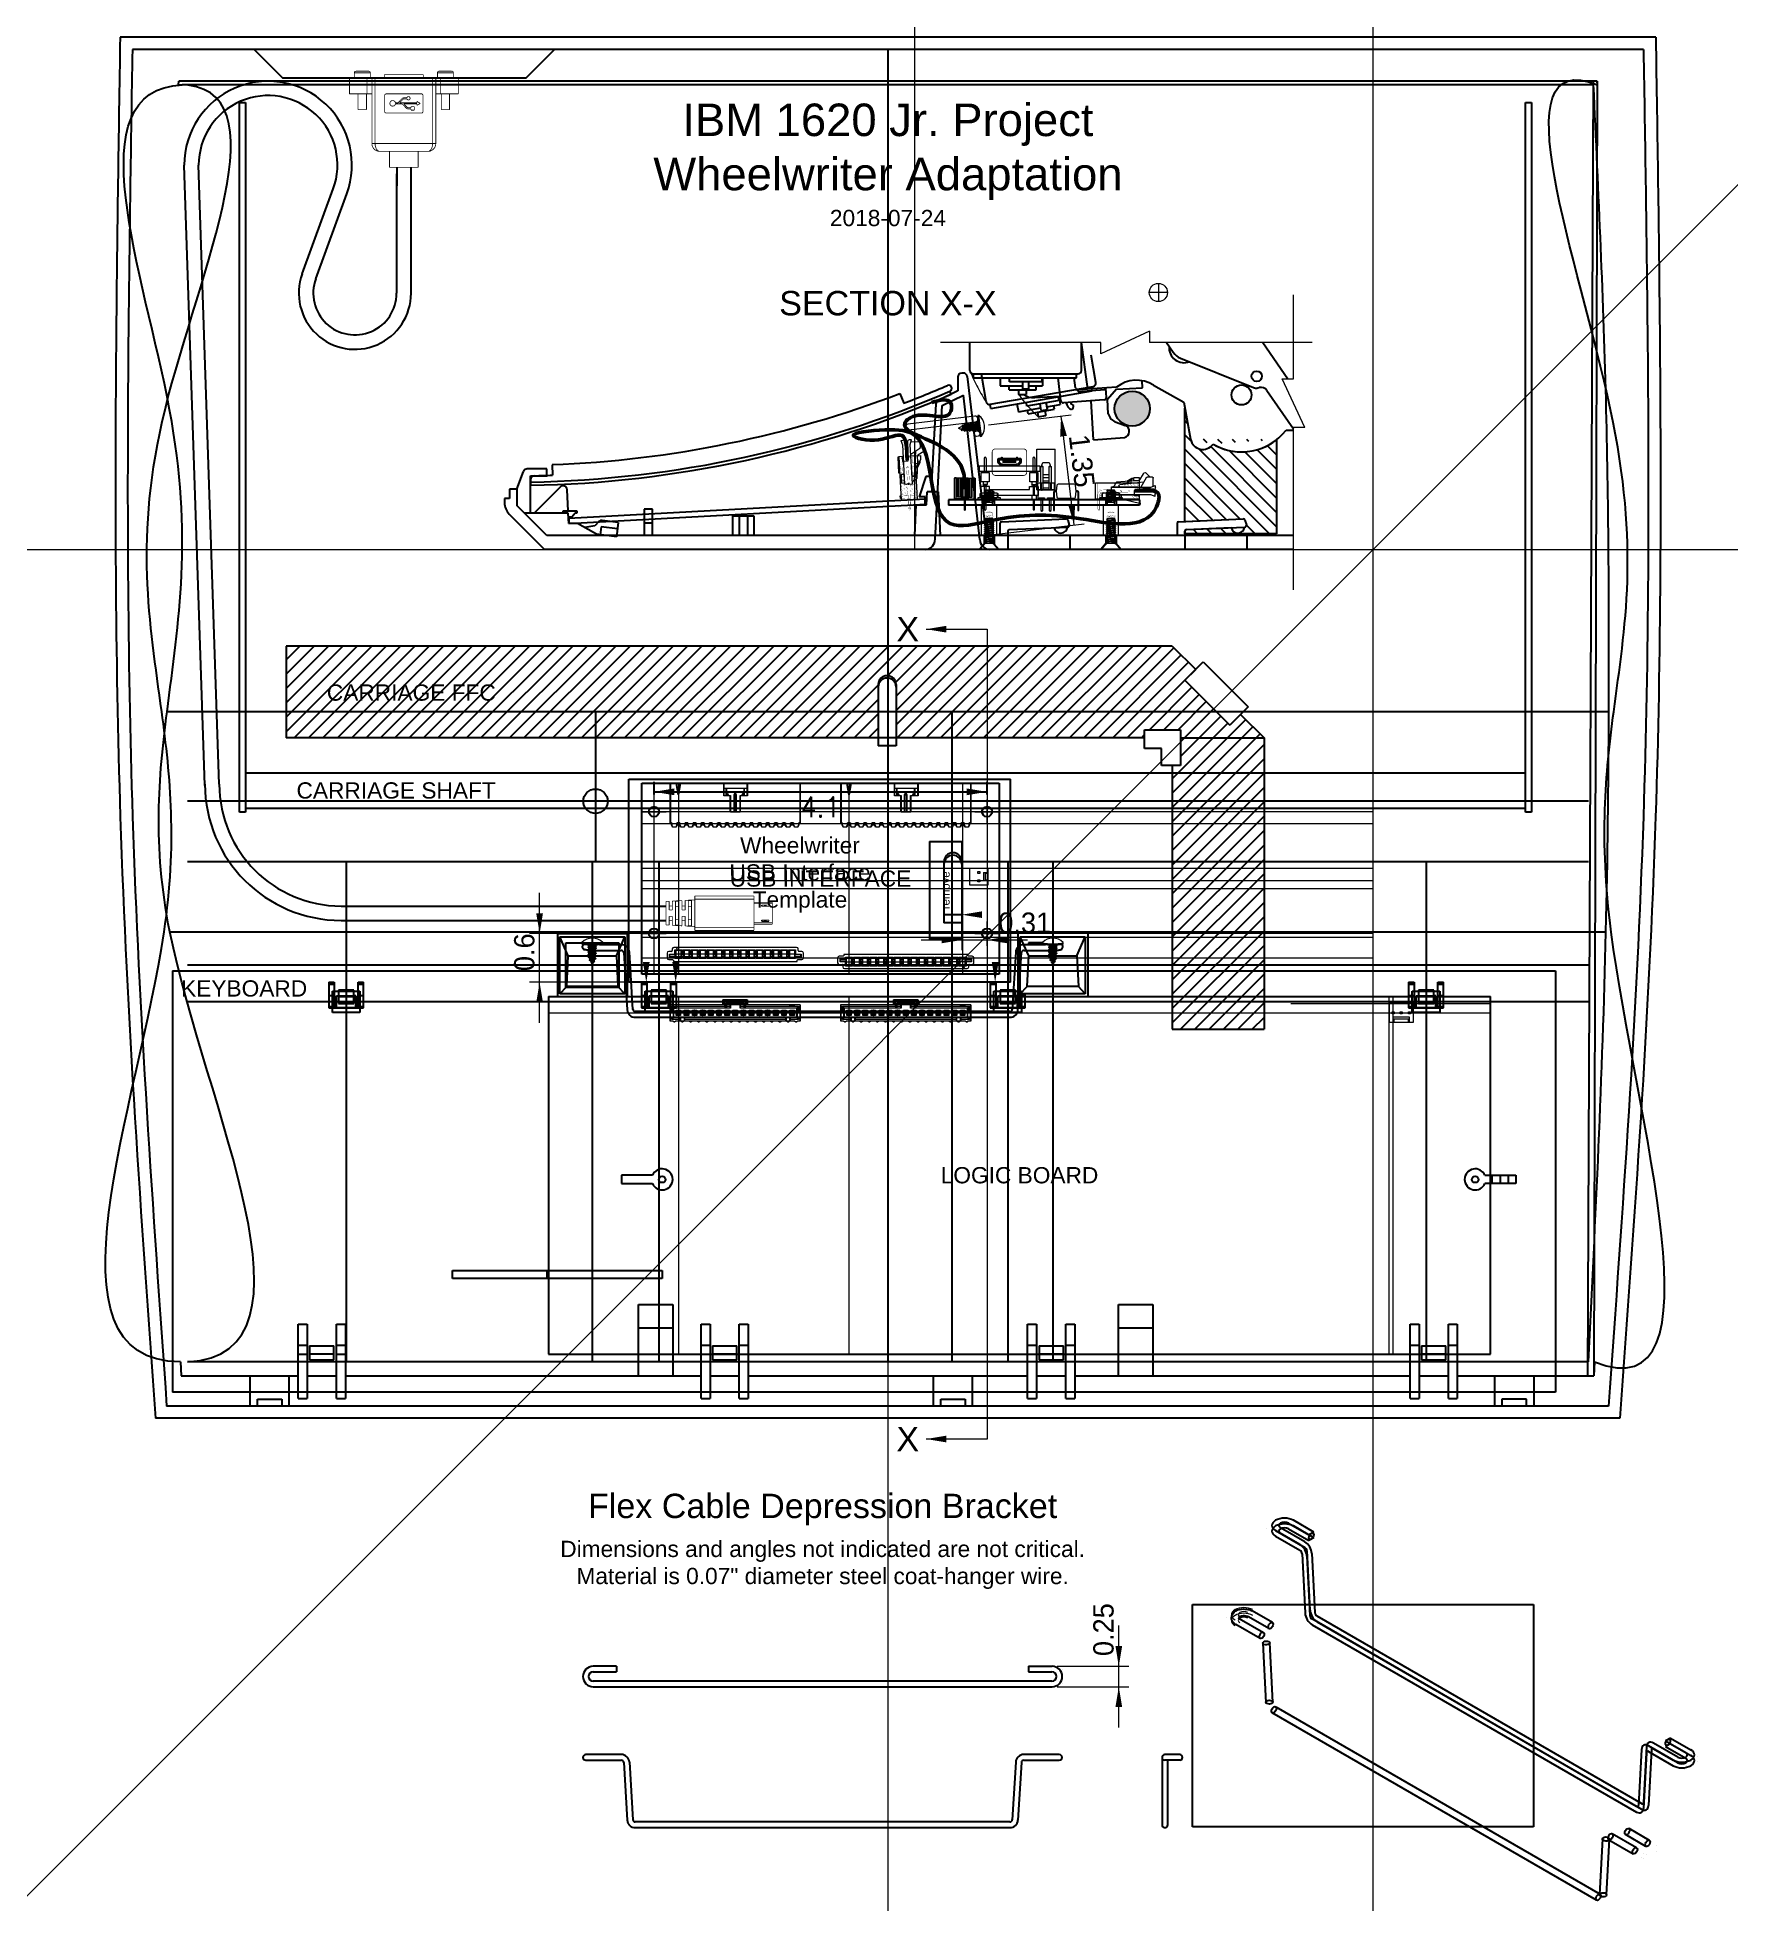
# Model space of a CAD drawing. Header units: inches. Extents: x -1.8 to 19, y -6.6 to 16.3.
import ezdxf

# ---------------------------------------------------------------- set-up
doc = ezdxf.new("R2010")
doc.units = ezdxf.units.IN
doc.header["$MEASUREMENT"] = 0
for name, pattern in [('DASHED2', [9.525, 6.35, -3.175]), ('HIDDEN2', [4.7625, 3.175, -1.5875]), ('PHANTOMX2', [127, 63.5, -12.7, 12.7, -12.7, 12.7, -12.7])]:
    doc.linetypes.add(name, pattern=pattern)
for name, color, linetype, lineweight, true_color in [('carriage', 30, 'Continuous', 25, 0xff7f00), ('carriage ribbon cable', 4, 'Continuous', 25, 0x00ffff), ('carriage rotated', 216, 'Continuous', 25, 0x800080), ('carriage shaft', 30, 'Continuous', 25, 0xff7f00), ('dimensions', 150, 'Continuous', 18, 0x0080ff), ('hardware', 30, 'Continuous', 9, 0xff7f00), ('hidden ... bottom view', 16, 'Continuous', 25, 0x800000), ('hidden ... case construction', 56, 'Continuous', 25, 0x808000), ('hidden ... construction', 2, 'Continuous', 0, 0xffff00), ('hidden ... isometric', 3, 'Continuous', 25, 0x00ff00), ('hidden ... template', 178, 'Continuous', 25, 0x000000), ('interface cable', 3, 'Continuous', 18, 0x00ff00), ('keyboard', 96, 'Continuous', 25, 0x008000), ('keyboard cables', 4, 'Continuous', 50, 0x00ffff), ('motherboard', 6, 'Continuous', 25, 0xff00ff), ('orthographic', 7, 'Continuous', 25, 0xffffff), ('top view', 7, 'Continuous', 25, 0xffffff), ('USB cable', 5, 'Continuous', 25, 0x0000ff), ('USB interface', 1, 'Continuous', 25, 0xff0000)]:
    doc.layers.add(name, color=color, linetype=linetype, lineweight=lineweight, true_color=true_color)
doc.styles.add('textstyle11', font='')
doc.styles.add('textstyle12', font='')
doc.styles.add('textstyle13', font='')
doc.styles.add('textstyle14', font='')
doc.styles.add('textstyle15', font='')
doc.styles.add('textstyle16', font='')
doc.styles.add('textstyle17', font='')
doc.styles.add('textstyle18', font='')
doc.styles.add('textstyle19', font='txt')
doc.styles.add('textstyle20', font='txt')
doc.styles.add('textstyle21', font='')
doc.styles.add('textstyle22', font='')
doc.styles.add('textstyle23', font='standard')
doc.styles.add('textstyle24', font='')
doc.styles.add('textstyle25', font='txt')
doc.styles.add('textstyle26', font='')
doc.styles.add('textstyle27', font='')
doc.styles.add('textstyle28', font='txt')
doc.styles.add('textstyle29', font='')
doc.styles.get('textstyle11').set_extended_font_data('Arial')
doc.styles.get('textstyle12').set_extended_font_data('Arial')
doc.styles.get('textstyle13').set_extended_font_data('Arial')
doc.styles.get('textstyle14').set_extended_font_data('Arial')
doc.styles.get('textstyle15').set_extended_font_data('Arial')
doc.styles.get('textstyle16').set_extended_font_data('Arial')
doc.styles.get('textstyle17').set_extended_font_data('Arial')
doc.styles.get('textstyle18').set_extended_font_data('Arial')
doc.styles.get('textstyle21').set_extended_font_data('Arial')
doc.styles.get('textstyle22').set_extended_font_data('Arial')
doc.styles.get('textstyle24').set_extended_font_data('Arial')
doc.styles.get('textstyle26').set_extended_font_data('Arial')
doc.styles.get('textstyle27').set_extended_font_data('Arial')
doc.styles.get('textstyle29').set_extended_font_data('Arial')
picture_1 = doc.add_image_def('image1.png', size_in_pixel=(1050, 685))

msp = doc.modelspace()

# ---------------------------------------------------------------- texts
at = {"layer": 'carriage ribbon cable', "insert": (2.757, 8.236), "char_height": 0.2, "attachment_point": 5, "style": 'textstyle12'}
msp.add_mtext('CARRIAGE FFC', dxfattribs=at)
at = {"layer": 'carriage shaft', "insert": (2.57, 7.031), "char_height": 0.2, "attachment_point": 5, "style": 'textstyle11'}
msp.add_mtext('CARRIAGE SHAFT', dxfattribs=at)
at = {"layer": 'dimensions', "attachment_point": 5}
for s, insert, char_height, style in [('SECTION X-X', (8.625, 13.028), 0.3, 'textstyle18'), ('X', (8.869, 9.017), 0.3, 'textstyle17'), ('0.31', (10.309, 5.403), 0.25, 'textstyle20'), ('X', (8.869, -0.951), 0.3, 'textstyle16')]:
    msp.add_mtext(s, dxfattribs=dict(at, insert=insert, char_height=char_height, style=style))
at = {"layer": 'dimensions', "char_height": 0.25, "attachment_point": 5}
for s, insert, rotation, style in [('1.35', (11.012, 11.089), 276.8288, 'textstyle28'), ('0.6', (4.149, 5.041), 90, 'textstyle19'), ('0.25', (11.28, -3.297), 90, 'textstyle25')]:
    msp.add_mtext(s, dxfattribs=dict(at, insert=insert, rotation=rotation, style=style))
at = {"layer": 'hidden ... template', "attachment_point": 5}
for s, insert, char_height, style in [('4.1', (7.795, 6.829), 0.25, 'textstyle23'), ('Wheelwriter\\PUSB Interface\\PTemplate', (7.542, 5.993), 0.2, 'textstyle22')]:
    msp.add_mtext(s, dxfattribs=dict(at, insert=insert, char_height=char_height, style=style))
at = {"layer": 'hidden ... template', "insert": (9.335, 5.803), "char_height": 0.1, "attachment_point": 5, "rotation": 90, "style": 'textstyle24'}
msp.add_mtext('remove', dxfattribs=at)
at = {"layer": 'keyboard', "insert": (0.699, 4.594), "char_height": 0.2, "attachment_point": 5, "style": 'textstyle13'}
msp.add_mtext('KEYBOARD', dxfattribs=at)
at = {"layer": 'motherboard', "insert": (10.245, 2.295), "char_height": 0.2, "attachment_point": 5, "style": 'textstyle15'}
msp.add_mtext('LOGIC BOARD\\P', dxfattribs=at)
at = {"layer": 'orthographic', "attachment_point": 5}
for s, insert, char_height, style in [('Flex Cable Depression Bracket', (7.821, -1.819), 0.3, 'textstyle26'), ('Dimensions and angles not indicated are not critical.\\PMaterial is 0.07" diameter steel coat-hanger wire.', (7.821, -2.5), 0.2, 'textstyle27')]:
    msp.add_mtext(s, dxfattribs=dict(at, insert=insert, char_height=char_height, style=style))
at = {"layer": 'top view', "attachment_point": 5}
for s, insert, char_height, style in [('IBM 1620 Jr. Project\\PWheelwriter Adaptation', (8.625, 14.893), 0.4, 'textstyle21'), ('2018-07-24', (8.625, 14.077), 0.2, 'textstyle29')]:
    msp.add_mtext(s, dxfattribs=dict(at, insert=insert, char_height=char_height, style=style))
at = {"layer": 'USB interface', "insert": (7.795, 5.947), "char_height": 0.2, "attachment_point": 5, "style": 'textstyle14'}
msp.add_mtext('USB INTERFACE', dxfattribs=at)

# ---------------------------------------------------------------- blocks, each defined once
blk = doc.blocks.new('CD_103635_T')
at = {"layer": 'USB interface', "linetype": 'Continuous', "lineweight": 9}
for p, q in [((-0.099, 0.011), (-0.099, 0.499)), ((-0.099, 0.499), (1.2, 0.499)), ((1.2, 0.496), (-0.097, 0.496)), ((-0.097, 0.496), (-0.097, 0.014)), ((-0.026, 0.497), (-0.024, 0.498)), ((-0.001, 0.356), (-0.026, 0.497)), ((-0.024, 0.498), (0.001, 0.356)), ((-0.001, 0.356), (0.024, 0.498)), ((0.026, 0.497), (0.001, 0.356)), ((0.024, 0.498), (0.026, 0.497)), ((0.559, 0.346), (0.559, 0.497)), ((0.559, 0.497), (0.561, 0.497)), ((0.561, 0.497), (0.561, 0.349)), ((0.849, 0.349), (0.849, 0.497)), ((0.849, 0.497), (0.851, 0.497)), ((0.851, 0.497), (0.851, 0.346)), ((1.012, 0.499), (1.501, 0.499)), ((1.012, 0.496), (1.012, 0.499)), ((1.499, 0.496), (1.012, 0.496)), ((1.2, 0.499), (1.2, 0.496)), ((1.35, 0.498), (1.352, 0.497)), ((1.479, 0.498), (1.481, 0.497)), ((1.482, 0.498), (1.483, 0.497)), ((1.499, 0.012), (1.499, 0.496)), ((1.5, 0.481), (1.501, 0.48)), ((1.501, 0.499), (1.501, 0.012)), ((0.001, 0.356), (-0.001, 0.356)), ((0.639, 0.346), (0.559, 0.346)), ((0.56, 0.439), (0.85, 0.439)), ((0.56, 0.436), (0.56, 0.439)), ((0.85, 0.436), (0.56, 0.436)), ((0.561, 0.349), (0.642, 0.349)), ((0.589, 0.348), (0.589, 0.438)), ((0.589, 0.438), (0.591, 0.438)), ((0.589, 0.363), (0.595, 0.378)), ((0.589, 0.357), (0.589, 0.363)), ((0.591, 0.357), (0.589, 0.357)), ((0.591, 0.348), (0.589, 0.348)), ((0.59, 0.358), (0.614, 0.358)), ((0.59, 0.355), (0.59, 0.358)), ((0.611, 0.355), (0.59, 0.355)), ((0.591, 0.438), (0.591, 0.348)), ((0.596, 0.375), (0.591, 0.363)), ((0.591, 0.363), (0.591, 0.357)), ((0.595, 0.378), (0.606, 0.378)), ((0.604, 0.375), (0.596, 0.375)), ((0.611, 0.356), (0.604, 0.375)), ((0.606, 0.378), (0.614, 0.357)), ((0.614, 0.357), (0.611, 0.356)), ((0.611, 0.348), (0.611, 0.355)), ((0.614, 0.348), (0.611, 0.348)), ((0.614, 0.358), (0.614, 0.348)), ((0.639, 0.147), (0.639, 0.346)), ((0.642, 0.349), (0.642, 0.149)), ((0.686, 0.358), (0.694, 0.379)), ((0.686, 0.148), (0.686, 0.358)), ((0.687, 0.356), (0.687, 0.359)), ((0.687, 0.359), (0.713, 0.359)), ((0.711, 0.356), (0.687, 0.356)), ((0.696, 0.376), (0.689, 0.357)), ((0.689, 0.357), (0.689, 0.148)), ((0.694, 0.379), (0.705, 0.379)), ((0.703, 0.376), (0.696, 0.376)), ((0.711, 0.357), (0.703, 0.376)), ((0.705, 0.379), (0.713, 0.358)), ((0.713, 0.358), (0.711, 0.357)), ((0.711, 0.148), (0.711, 0.356)), ((0.712, 0.439), (0.85, 0.439)), ((0.712, 0.436), (0.712, 0.439)), ((0.85, 0.436), (0.712, 0.436)), ((0.713, 0.359), (0.713, 0.148)), ((0.759, 0.349), (0.849, 0.349)), ((0.759, 0.149), (0.759, 0.349)), ((0.851, 0.346), (0.761, 0.346)), ((0.761, 0.346), (0.761, 0.147)), ((0.786, 0.357), (0.795, 0.378)), ((0.786, 0.358), (0.81, 0.358)), ((0.786, 0.348), (0.786, 0.358)), ((0.789, 0.356), (0.786, 0.357)), ((0.789, 0.348), (0.786, 0.348)), ((0.796, 0.375), (0.789, 0.356)), ((0.81, 0.355), (0.789, 0.355)), ((0.789, 0.355), (0.789, 0.348)), ((0.795, 0.378), (0.805, 0.378)), ((0.804, 0.375), (0.796, 0.375)), ((0.809, 0.363), (0.804, 0.375)), ((0.805, 0.378), (0.812, 0.363)), ((0.809, 0.348), (0.809, 0.438)), ((0.809, 0.438), (0.812, 0.438)), ((0.809, 0.357), (0.809, 0.363)), ((0.812, 0.357), (0.809, 0.357)), ((0.812, 0.348), (0.809, 0.348)), ((0.81, 0.358), (0.81, 0.355)), ((0.812, 0.438), (0.812, 0.348)), ((0.812, 0.363), (0.812, 0.357)), ((0.85, 0.439), (0.85, 0.436)), ((1.5, 0.447), (1.501, 0.446)), ((1.5, 0.412), (1.501, 0.411)), ((1.5, 0.378), (1.501, 0.377)), ((1.5, 0.343), (1.501, 0.342)), ((1.5, 0.309), (1.501, 0.308)), ((1.5, 0.274), (1.501, 0.273)), ((1.5, 0.27), (1.5, 0.267)), ((-0.083, 0.011), (-0.099, 0.011)), ((-0.097, 0.014), (-0.083, 0.014)), ((-0.084, 0.012), (-0.082, 0.012)), ((-0.084, -0.018), (-0.084, 0.012)), ((-0.083, 0.014), (-0.083, 0.011)), ((-0.082, 0.012), (-0.082, -0.017)), ((-0.018, -0.017), (-0.018, 0.014)), ((-0.018, 0.014), (0.018, 0.014)), ((0.016, 0.011), (-0.016, 0.011)), ((-0.016, 0.011), (-0.016, -0.018)), ((0.016, -0.018), (0.016, 0.011)), ((0.018, 0.014), (0.018, -0.017)), ((0.082, 0.014), (0.118, 0.014)), ((0.082, -0.017), (0.082, 0.014)), ((0.116, 0.011), (0.084, 0.011)), ((0.084, 0.011), (0.084, -0.018)), ((0.116, -0.018), (0.116, 0.011)), ((0.118, 0.014), (0.118, -0.017)), ((0.182, -0.017), (0.182, 0.014)), ((0.182, 0.014), (0.218, 0.014)), ((0.216, 0.011), (0.184, 0.011)), ((0.184, 0.011), (0.184, -0.018)), ((0.216, 0.012), (0.218, 0.012)), ((0.216, -0.018), (0.216, 0.012)), ((0.216, -0.018), (0.216, 0.011)), ((0.218, 0.014), (0.218, -0.017)), ((0.218, 0.012), (0.218, -0.017)), ((0.282, -0.017), (0.282, 0.014)), ((0.282, 0.014), (0.318, 0.014)), ((0.282, 0.014), (0.317, 0.014)), ((0.317, 0.011), (0.284, 0.011)), ((0.284, 0.011), (0.284, -0.018)), ((0.316, 0.011), (0.284, 0.011)), ((0.316, -0.018), (0.316, 0.011)), ((0.317, 0.014), (0.317, 0.011)), ((0.318, 0.014), (0.318, -0.017)), ((0.382, 0.014), (0.418, 0.014)), ((0.382, -0.017), (0.382, 0.014)), ((0.416, 0.011), (0.384, 0.011)), ((0.384, 0.011), (0.384, -0.018)), ((0.416, -0.018), (0.416, 0.011)), ((0.418, 0.014), (0.418, -0.017)), ((0.482, 0.014), (0.518, 0.014)), ((0.482, -0.017), (0.482, 0.014)), ((0.516, 0.011), (0.484, 0.011)), ((0.484, 0.011), (0.484, -0.018)), ((0.516, -0.018), (0.516, 0.011)), ((0.518, 0.014), (0.518, -0.017)), ((0.582, 0.014), (0.617, 0.014)), ((0.582, -0.017), (0.582, 0.014)), ((0.617, 0.011), (0.584, 0.011)), ((0.584, 0.011), (0.584, -0.018)), ((0.616, -0.018), (0.616, 0.012)), ((0.616, 0.012), (0.618, 0.012)), ((0.617, 0.014), (0.617, 0.011)), ((0.618, 0.012), (0.618, -0.017)), ((0.76, 0.147), (0.639, 0.147)), ((0.642, 0.149), (0.76, 0.149)), ((0.682, -0.017), (0.682, 0.012)), ((0.682, 0.012), (0.684, 0.012)), ((0.683, 0.014), (0.717, 0.014)), ((0.683, 0.011), (0.683, 0.014)), ((0.717, 0.011), (0.683, 0.011)), ((0.684, 0.012), (0.684, -0.018)), ((0.689, 0.148), (0.686, 0.148)), ((0.713, 0.148), (0.711, 0.148)), ((0.713, 0.149), (0.759, 0.149)), ((0.713, 0.147), (0.713, 0.149)), ((0.761, 0.147), (0.713, 0.147)), ((0.716, -0.018), (0.716, 0.012)), ((0.716, 0.012), (0.718, 0.012)), ((0.717, 0.014), (0.717, 0.011)), ((0.718, 0.012), (0.718, -0.017)), ((0.76, 0.149), (0.76, 0.147)), ((0.782, 0.014), (0.818, 0.014)), ((0.782, -0.017), (0.782, 0.014)), ((0.816, 0.011), (0.784, 0.011)), ((0.784, 0.011), (0.784, -0.018)), ((0.816, -0.018), (0.816, 0.011)), ((0.818, 0.014), (0.818, -0.017)), ((0.882, -0.017), (0.882, 0.014)), ((0.882, 0.014), (0.918, 0.014)), ((0.916, 0.011), (0.884, 0.011)), ((0.884, 0.011), (0.884, -0.018)), ((0.916, -0.018), (0.916, 0.011)), ((0.918, 0.014), (0.918, -0.017)), ((0.982, 0.014), (1.018, 0.014)), ((0.982, -0.017), (0.982, 0.014)), ((1.016, 0.011), (0.985, 0.011)), ((0.985, 0.011), (0.985, -0.018)), ((1.016, 0.012), (1.018, 0.012)), ((1.016, -0.018), (1.016, 0.012)), ((1.016, -0.018), (1.016, 0.011)), ((1.018, 0.014), (1.018, -0.017)), ((1.018, 0.012), (1.018, -0.017)), ((1.082, -0.017), (1.082, 0.014)), ((1.082, 0.014), (1.118, 0.014)), ((1.082, 0.014), (1.117, 0.014)), ((1.117, 0.011), (1.084, 0.011)), ((1.084, 0.011), (1.084, -0.018)), ((1.116, 0.011), (1.084, 0.011)), ((1.116, 0.012), (1.118, 0.012)), ((1.116, -0.018), (1.116, 0.012)), ((1.116, -0.018), (1.116, 0.011)), ((1.117, 0.014), (1.117, 0.011)), ((1.118, 0.014), (1.118, -0.017)), ((1.118, 0.012), (1.118, -0.017)), ((1.182, 0.014), (1.219, 0.014)), ((1.182, -0.017), (1.182, 0.014)), ((1.182, 0.014), (1.2, 0.014)), ((1.216, 0.011), (1.184, 0.011)), ((1.2, 0.011), (1.184, 0.011)), ((1.184, 0.011), (1.184, -0.018)), ((1.2, 0.014), (1.2, 0.011)), ((1.216, -0.018), (1.216, 0.011)), ((1.219, 0.014), (1.219, -0.017)), ((1.282, 0.014), (1.319, 0.014)), ((1.282, -0.017), (1.282, 0.014)), ((1.316, 0.011), (1.285, 0.011)), ((1.285, 0.011), (1.285, -0.018)), ((1.316, -0.018), (1.316, 0.011)), ((1.319, 0.014), (1.319, -0.017)), ((1.382, 0.014), (1.417, 0.014)), ((1.382, -0.017), (1.382, 0.014)), ((1.417, 0.011), (1.385, 0.011)), ((1.385, 0.011), (1.385, -0.018)), ((1.416, 0.012), (1.418, 0.012)), ((1.416, -0.018), (1.416, 0.012)), ((1.417, 0.014), (1.417, 0.011)), ((1.418, 0.012), (1.418, -0.017)), ((1.482, -0.017), (1.482, 0.014)), ((1.482, 0.014), (1.5, 0.014)), ((1.5, 0.011), (1.484, 0.011)), ((1.484, 0.011), (1.484, -0.018)), ((1.501, 0.012), (1.499, 0.012)), ((1.5, 0.014), (1.5, 0.011)), ((-0.072, -0.039), (-0.084, -0.018)), ((-0.082, -0.017), (-0.071, -0.036)), ((-0.028, -0.039), (-0.072, -0.039)), ((-0.071, -0.036), (-0.029, -0.036)), ((-0.029, -0.036), (-0.018, -0.017)), ((-0.016, -0.018), (-0.028, -0.039)), ((-0.017, -0.014), (-0.017, -0.011)), ((-0.017, -0.011), (0.017, -0.011)), ((0.017, -0.014), (-0.017, -0.014)), ((0.028, -0.039), (0.016, -0.018)), ((0.017, -0.011), (0.017, -0.014)), ((0.018, -0.017), (0.029, -0.036)), ((0.072, -0.039), (0.028, -0.039)), ((0.029, -0.036), (0.071, -0.036)), ((0.071, -0.036), (0.082, -0.017)), ((0.084, -0.018), (0.072, -0.039)), ((0.083, -0.011), (0.117, -0.011)), ((0.083, -0.014), (0.083, -0.011)), ((0.117, -0.014), (0.083, -0.014)), ((0.128, -0.039), (0.116, -0.018)), ((0.117, -0.011), (0.117, -0.014)), ((0.118, -0.017), (0.129, -0.036)), ((0.172, -0.039), (0.128, -0.039)), ((0.129, -0.036), (0.171, -0.036)), ((0.171, -0.036), (0.182, -0.017)), ((0.184, -0.018), (0.172, -0.039)), ((0.183, -0.014), (0.183, -0.011)), ((0.183, -0.011), (0.217, -0.011)), ((0.217, -0.014), (0.183, -0.014)), ((0.228, -0.039), (0.216, -0.018)), ((0.217, -0.011), (0.217, -0.014)), ((0.218, -0.017), (0.229, -0.036)), ((0.272, -0.039), (0.228, -0.039)), ((0.229, -0.036), (0.271, -0.036)), ((0.271, -0.036), (0.282, -0.017)), ((0.284, -0.018), (0.272, -0.039)), ((0.283, -0.011), (0.317, -0.011)), ((0.283, -0.014), (0.283, -0.011)), ((0.317, -0.014), (0.283, -0.014)), ((0.328, -0.039), (0.316, -0.018)), ((0.317, -0.011), (0.317, -0.014)), ((0.318, -0.017), (0.329, -0.036)), ((0.372, -0.039), (0.328, -0.039)), ((0.329, -0.036), (0.371, -0.036)), ((0.371, -0.036), (0.382, -0.017)), ((0.384, -0.018), (0.372, -0.039)), ((0.383, -0.011), (0.417, -0.011)), ((0.383, -0.014), (0.383, -0.011)), ((0.417, -0.014), (0.383, -0.014)), ((0.428, -0.039), (0.416, -0.018)), ((0.417, -0.011), (0.417, -0.014)), ((0.418, -0.017), (0.429, -0.036)), ((0.472, -0.039), (0.428, -0.039)), ((0.429, -0.036), (0.471, -0.036)), ((0.471, -0.036), (0.482, -0.017)), ((0.484, -0.018), (0.472, -0.039)), ((0.483, -0.011), (0.517, -0.011)), ((0.483, -0.014), (0.483, -0.011)), ((0.517, -0.014), (0.483, -0.014)), ((0.528, -0.039), (0.516, -0.018)), ((0.517, -0.011), (0.517, -0.014)), ((0.518, -0.017), (0.53, -0.036)), ((0.572, -0.039), (0.528, -0.039)), ((0.53, -0.036), (0.571, -0.036)), ((0.571, -0.036), (0.582, -0.017)), ((0.584, -0.018), (0.572, -0.039)), ((0.583, -0.011), (0.617, -0.011)), ((0.583, -0.014), (0.583, -0.011)), ((0.617, -0.014), (0.583, -0.014)), ((0.628, -0.039), (0.616, -0.018)), ((0.617, -0.011), (0.617, -0.014)), ((0.618, -0.017), (0.629, -0.036)), ((0.672, -0.039), (0.628, -0.039)), ((0.629, -0.036), (0.671, -0.036)), ((0.671, -0.036), (0.682, -0.017)), ((0.684, -0.018), (0.672, -0.039)), ((0.683, -0.011), (0.717, -0.011)), ((0.683, -0.014), (0.683, -0.011)), ((0.717, -0.014), (0.683, -0.014)), ((0.728, -0.039), (0.716, -0.018)), ((0.717, -0.011), (0.717, -0.014)), ((0.718, -0.017), (0.729, -0.036)), ((0.772, -0.039), (0.728, -0.039)), ((0.729, -0.036), (0.771, -0.036)), ((0.771, -0.036), (0.782, -0.017)), ((0.784, -0.018), (0.772, -0.039)), ((0.783, -0.011), (0.817, -0.011)), ((0.783, -0.014), (0.783, -0.011)), ((0.817, -0.014), (0.783, -0.014)), ((0.828, -0.039), (0.816, -0.018)), ((0.817, -0.011), (0.817, -0.014)), ((0.818, -0.017), (0.829, -0.036)), ((0.872, -0.039), (0.828, -0.039)), ((0.829, -0.036), (0.871, -0.036)), ((0.871, -0.036), (0.882, -0.017)), ((0.884, -0.018), (0.872, -0.039)), ((0.883, -0.011), (0.917, -0.011)), ((0.883, -0.014), (0.883, -0.011)), ((0.917, -0.014), (0.883, -0.014)), ((0.928, -0.039), (0.916, -0.018)), ((0.917, -0.011), (0.917, -0.014)), ((0.918, -0.017), (0.93, -0.036)), ((0.972, -0.039), (0.928, -0.039)), ((0.93, -0.036), (0.971, -0.036)), ((0.971, -0.036), (0.982, -0.017)), ((0.985, -0.018), (0.972, -0.039)), ((0.983, -0.011), (1.017, -0.011)), ((0.983, -0.014), (0.983, -0.011)), ((1.017, -0.014), (0.983, -0.014)), ((1.028, -0.039), (1.016, -0.018)), ((1.017, -0.011), (1.017, -0.014)), ((1.018, -0.017), (1.029, -0.036)), ((1.072, -0.039), (1.028, -0.039)), ((1.029, -0.036), (1.071, -0.036)), ((1.071, -0.036), (1.082, -0.017)), ((1.084, -0.018), (1.072, -0.039)), ((1.083, -0.014), (1.083, -0.011)), ((1.083, -0.011), (1.117, -0.011)), ((1.117, -0.014), (1.083, -0.014)), ((1.128, -0.039), (1.116, -0.018)), ((1.117, -0.011), (1.117, -0.014)), ((1.118, -0.017), (1.129, -0.036)), ((1.172, -0.039), (1.128, -0.039)), ((1.129, -0.036), (1.171, -0.036)), ((1.171, -0.036), (1.182, -0.017)), ((1.184, -0.018), (1.172, -0.039)), ((1.183, -0.011), (1.217, -0.011)), ((1.183, -0.014), (1.183, -0.011)), ((1.217, -0.014), (1.183, -0.014)), ((1.228, -0.039), (1.216, -0.018)), ((1.217, -0.011), (1.217, -0.014)), ((1.219, -0.017), (1.23, -0.036)), ((1.273, -0.039), (1.228, -0.039)), ((1.23, -0.036), (1.271, -0.036)), ((1.271, -0.036), (1.282, -0.017)), ((1.285, -0.018), (1.273, -0.039)), ((1.283, -0.011), (1.317, -0.011)), ((1.283, -0.014), (1.283, -0.011)), ((1.317, -0.014), (1.283, -0.014)), ((1.328, -0.039), (1.316, -0.018)), ((1.317, -0.011), (1.317, -0.014)), ((1.319, -0.017), (1.33, -0.036)), ((1.372, -0.039), (1.328, -0.039)), ((1.33, -0.036), (1.371, -0.036)), ((1.371, -0.036), (1.382, -0.017)), ((1.385, -0.018), (1.372, -0.039)), ((1.383, -0.014), (1.383, -0.011)), ((1.383, -0.011), (1.417, -0.011)), ((1.417, -0.014), (1.383, -0.014)), ((1.428, -0.039), (1.416, -0.018)), ((1.417, -0.011), (1.417, -0.014)), ((1.418, -0.017), (1.429, -0.036)), ((1.472, -0.039), (1.428, -0.039)), ((1.429, -0.036), (1.471, -0.036)), ((1.471, -0.036), (1.482, -0.017)), ((1.484, -0.018), (1.472, -0.039))]:
    blk.add_line(p, q, dxfattribs=at)
blk = doc.blocks.new('6-520315-5')
at = {"layer": 'USB interface', "linetype": 'Continuous', "lineweight": 13}
for p, q in [((-0.139, 0.06), (-0.139, 0)), ((-0.085, 0.08), (-0.119, 0.08)), ((-0.075, 0.11), (-0.075, 0.09)), ((1.455, 0.13), (-0.055, 0.13)), ((1.475, 0.09), (1.475, 0.11)), ((1.519, 0.08), (1.485, 0.08)), ((1.539, 0), (1.539, 0.06)), ((-0.119, -0.02), (-0.071, -0.02)), ((-0.062, -0.027), (-0.062, -0.043)), ((-0.062, -0.043), (1.462, -0.043)), ((1.462, -0.043), (1.462, -0.027)), ((1.471, -0.02), (1.519, -0.02))]:
    blk.add_line(p, q, dxfattribs=at)
at = {"layer": 'USB interface', "linetype": 'Continuous', "lineweight": 5}
for p, q in [((-0.11, 0.009), (-0.11, 0.048)), ((-0.105, 0.042), (-0.11, 0.048)), ((-0.11, 0.048), (-0.044, 0.048)), ((-0.105, 0.015), (-0.11, 0.009)), ((-0.044, 0.009), (-0.11, 0.009)), ((-0.105, 0.015), (-0.105, 0.042)), ((-0.105, 0.042), (-0.038, 0.042)), ((-0.038, 0.015), (-0.105, 0.015)), ((-0.044, 0.048), (-0.044, 0.101)), ((-0.038, 0.095), (-0.044, 0.101)), ((-0.044, 0.101), (0.044, 0.101)), ((-0.038, 0.042), (-0.044, 0.048)), ((-0.044, 0.009), (-0.038, 0.015)), ((-0.044, -0.009), (-0.044, 0.009)), ((-0.038, -0.003), (-0.038, 0.095)), ((-0.038, 0.095), (0.038, 0.095)), ((-0.03, 0.095), (-0.03, -0.003)), ((-0.03, 0.049), (0.03, 0.049)), ((-0.03, 0.017), (0.03, 0.017)), ((-0.03, 0.015), (0.03, 0.015)), ((-0.03, 0.007), (0.03, 0.007)), ((-0.03, 0.003), (0.03, 0.003)), ((-0.018, 0.124), (-0.021, 0.121)), ((-0.021, 0.121), (-0.021, 0.118)), ((-0.021, 0.118), (-0.018, 0.121)), ((-0.016, 0.124), (-0.018, 0.124)), ((-0.018, 0.121), (-0.018, 0.104)), ((-0.018, 0.104), (-0.016, 0.104)), ((-0.016, 0.104), (-0.016, 0.124)), ((0.03, 0.095), (0.03, -0.003)), ((0.038, 0.095), (0.044, 0.101)), ((0.038, -0.003), (0.038, 0.095)), ((0.044, 0.048), (0.038, 0.042)), ((0.038, 0.042), (0.062, 0.042)), ((0.038, 0.015), (0.044, 0.009)), ((0.062, 0.015), (0.038, 0.015)), ((0.044, 0.101), (0.044, 0.048)), ((0.044, 0.048), (0.056, 0.048)), ((0.044, 0.009), (0.044, -0.009)), ((0.056, 0.009), (0.044, 0.009)), ((0.056, 0.048), (0.056, 0.101)), ((0.062, 0.095), (0.056, 0.101)), ((0.056, 0.101), (0.144, 0.101)), ((0.062, 0.042), (0.056, 0.048)), ((0.056, 0.009), (0.062, 0.015)), ((0.056, -0.009), (0.056, 0.009)), ((0.062, -0.003), (0.062, 0.095)), ((0.062, 0.095), (0.138, 0.095)), ((0.07, 0.095), (0.07, -0.003)), ((0.07, 0.049), (0.13, 0.049)), ((0.07, 0.017), (0.13, 0.017)), ((0.07, 0.015), (0.13, 0.015)), ((0.07, 0.007), (0.13, 0.007)), ((0.07, 0.003), (0.13, 0.003)), ((0.13, 0.095), (0.13, -0.003)), ((0.138, 0.095), (0.144, 0.101)), ((0.138, -0.003), (0.138, 0.095)), ((0.144, 0.048), (0.138, 0.042)), ((0.138, 0.042), (0.162, 0.042)), ((0.138, 0.015), (0.144, 0.009)), ((0.162, 0.015), (0.138, 0.015)), ((0.144, 0.101), (0.144, 0.048)), ((0.144, 0.048), (0.156, 0.048)), ((0.144, 0.009), (0.144, -0.009)), ((0.156, 0.009), (0.144, 0.009)), ((0.156, 0.048), (0.156, 0.101)), ((0.162, 0.095), (0.156, 0.101)), ((0.156, 0.101), (0.244, 0.101)), ((0.162, 0.042), (0.156, 0.048)), ((0.156, 0.009), (0.162, 0.015)), ((0.156, -0.009), (0.156, 0.009)), ((0.162, -0.003), (0.162, 0.095)), ((0.162, 0.095), (0.238, 0.095)), ((0.17, 0.095), (0.17, 0.005)), ((0.17, 0.052), (0.23, 0.052)), ((0.17, 0.009), (0.23, 0.009)), ((0.17, 0.005), (0.23, 0.005)), ((0.17, 0.003), (0.17, -0.003)), ((0.17, 0.003), (0.23, 0.003)), ((0.23, 0.095), (0.23, 0.004)), ((0.23, 0.003), (0.23, -0.003)), ((0.238, 0.095), (0.244, 0.101)), ((0.238, -0.003), (0.238, 0.095)), ((0.244, 0.048), (0.238, 0.042)), ((0.238, 0.042), (0.262, 0.042)), ((0.238, 0.015), (0.244, 0.009)), ((0.262, 0.015), (0.238, 0.015)), ((0.244, 0.101), (0.244, 0.048)), ((0.244, 0.048), (0.256, 0.048)), ((0.244, 0.009), (0.244, -0.009)), ((0.256, 0.009), (0.244, 0.009)), ((0.256, 0.048), (0.256, 0.101)), ((0.262, 0.095), (0.256, 0.101)), ((0.256, 0.101), (0.344, 0.101)), ((0.262, 0.042), (0.256, 0.048)), ((0.256, 0.009), (0.262, 0.015)), ((0.256, -0.009), (0.256, 0.009)), ((0.262, -0.003), (0.262, 0.095)), ((0.262, 0.095), (0.338, 0.095)), ((0.27, 0.095), (0.27, 0.005)), ((0.27, 0.052), (0.33, 0.052)), ((0.27, 0.009), (0.33, 0.009)), ((0.27, 0.005), (0.33, 0.005)), ((0.27, 0.003), (0.27, -0.003)), ((0.27, 0.003), (0.33, 0.003)), ((0.33, 0.095), (0.33, 0.004)), ((0.33, 0.003), (0.33, -0.003)), ((0.338, 0.095), (0.344, 0.101)), ((0.338, -0.003), (0.338, 0.095)), ((0.344, 0.048), (0.338, 0.042)), ((0.338, 0.042), (0.362, 0.042)), ((0.338, 0.015), (0.344, 0.009)), ((0.362, 0.015), (0.338, 0.015)), ((0.344, 0.101), (0.344, 0.048)), ((0.344, 0.048), (0.356, 0.048)), ((0.344, 0.009), (0.344, -0.009)), ((0.356, 0.009), (0.344, 0.009)), ((0.356, 0.048), (0.356, 0.101)), ((0.362, 0.095), (0.356, 0.101)), ((0.356, 0.101), (0.444, 0.101)), ((0.362, 0.042), (0.356, 0.048)), ((0.356, 0.009), (0.362, 0.015)), ((0.356, -0.009), (0.356, 0.009)), ((0.362, -0.003), (0.362, 0.095)), ((0.362, 0.095), (0.438, 0.095)), ((0.37, 0.095), (0.37, 0.005)), ((0.37, 0.052), (0.43, 0.052)), ((0.37, 0.009), (0.43, 0.009)), ((0.37, 0.005), (0.43, 0.005)), ((0.37, 0.003), (0.37, -0.003)), ((0.37, 0.003), (0.43, 0.003)), ((0.43, 0.095), (0.43, 0.004)), ((0.43, 0.003), (0.43, -0.003)), ((0.438, 0.095), (0.444, 0.101)), ((0.438, -0.003), (0.438, 0.095)), ((0.444, 0.048), (0.438, 0.042)), ((0.438, 0.042), (0.462, 0.042)), ((0.438, 0.015), (0.444, 0.009)), ((0.462, 0.015), (0.438, 0.015)), ((0.444, 0.101), (0.444, 0.048)), ((0.444, 0.048), (0.456, 0.048)), ((0.444, 0.009), (0.444, -0.009)), ((0.456, 0.009), (0.444, 0.009)), ((0.456, 0.048), (0.456, 0.101)), ((0.462, 0.095), (0.456, 0.101)), ((0.456, 0.101), (0.544, 0.101)), ((0.462, 0.042), (0.456, 0.048)), ((0.456, 0.009), (0.462, 0.015)), ((0.456, -0.009), (0.456, 0.009)), ((0.462, -0.003), (0.462, 0.095)), ((0.462, 0.095), (0.538, 0.095)), ((0.47, 0.095), (0.47, 0.005)), ((0.47, 0.052), (0.53, 0.052)), ((0.47, 0.009), (0.53, 0.009)), ((0.47, 0.005), (0.53, 0.005)), ((0.47, 0.003), (0.47, -0.003)), ((0.47, 0.003), (0.53, 0.003)), ((0.53, 0.095), (0.53, 0.004)), ((0.53, 0.003), (0.53, -0.003)), ((0.538, 0.095), (0.544, 0.101)), ((0.538, -0.003), (0.538, 0.095)), ((0.544, 0.048), (0.538, 0.042)), ((0.538, 0.042), (0.562, 0.042)), ((0.538, 0.015), (0.544, 0.009)), ((0.562, 0.015), (0.538, 0.015)), ((0.544, 0.101), (0.544, 0.048)), ((0.544, 0.048), (0.556, 0.048)), ((0.544, 0.009), (0.544, -0.009)), ((0.556, 0.009), (0.544, 0.009)), ((0.556, 0.048), (0.556, 0.101)), ((0.562, 0.095), (0.556, 0.101)), ((0.556, 0.101), (0.644, 0.101)), ((0.562, 0.042), (0.556, 0.048)), ((0.556, 0.009), (0.562, 0.015)), ((0.556, -0.009), (0.556, 0.009)), ((0.562, -0.003), (0.562, 0.095)), ((0.562, 0.095), (0.638, 0.095)), ((0.57, 0.095), (0.57, 0.005)), ((0.57, 0.052), (0.63, 0.052)), ((0.57, 0.009), (0.63, 0.009)), ((0.57, 0.005), (0.63, 0.005)), ((0.57, 0.003), (0.57, -0.003)), ((0.57, 0.003), (0.63, 0.003)), ((0.63, 0.095), (0.63, 0.004)), ((0.63, 0.003), (0.63, -0.003)), ((0.638, 0.095), (0.644, 0.101)), ((0.638, -0.003), (0.638, 0.095)), ((0.644, 0.048), (0.638, 0.042)), ((0.638, 0.042), (0.662, 0.042)), ((0.638, 0.015), (0.644, 0.009)), ((0.662, 0.015), (0.638, 0.015)), ((0.644, 0.101), (0.644, 0.048)), ((0.644, 0.048), (0.656, 0.048)), ((0.644, 0.009), (0.644, -0.009)), ((0.656, 0.009), (0.644, 0.009)), ((0.656, 0.048), (0.656, 0.101)), ((0.656, 0.101), (0.744, 0.101)), ((0.662, 0.095), (0.656, 0.101)), ((0.662, 0.042), (0.656, 0.048)), ((0.656, 0.009), (0.662, 0.015)), ((0.656, -0.009), (0.656, 0.009)), ((0.662, -0.003), (0.662, 0.095)), ((0.662, 0.095), (0.738, 0.095)), ((0.67, 0.095), (0.67, 0.005)), ((0.67, 0.052), (0.73, 0.052)), ((0.67, 0.009), (0.73, 0.009)), ((0.67, 0.005), (0.73, 0.005)), ((0.67, 0.003), (0.67, -0.003)), ((0.67, 0.003), (0.73, 0.003)), ((0.73, 0.095), (0.73, 0.004)), ((0.73, 0.003), (0.73, -0.003)), ((0.738, 0.095), (0.744, 0.101)), ((0.738, -0.003), (0.738, 0.095)), ((0.744, 0.048), (0.738, 0.042)), ((0.738, 0.042), (0.762, 0.042)), ((0.762, 0.015), (0.738, 0.015)), ((0.738, 0.015), (0.744, 0.009)), ((0.744, 0.101), (0.744, 0.048)), ((0.744, 0.048), (0.756, 0.048)), ((0.756, 0.009), (0.744, 0.009)), ((0.744, 0.009), (0.744, -0.009)), ((0.756, 0.048), (0.756, 0.101)), ((0.756, 0.101), (0.844, 0.101)), ((0.762, 0.095), (0.756, 0.101)), ((0.762, 0.042), (0.756, 0.048)), ((0.756, 0.009), (0.762, 0.015)), ((0.756, -0.009), (0.756, 0.009)), ((0.762, -0.003), (0.762, 0.095)), ((0.762, 0.095), (0.838, 0.095)), ((0.77, 0.095), (0.77, 0.005)), ((0.77, 0.052), (0.83, 0.052)), ((0.77, 0.009), (0.83, 0.009)), ((0.77, 0.005), (0.83, 0.005)), ((0.77, 0.003), (0.83, 0.003)), ((0.77, 0.003), (0.77, -0.003)), ((0.83, 0.095), (0.83, 0.004)), ((0.83, 0.003), (0.83, -0.003)), ((0.838, 0.095), (0.844, 0.101)), ((0.838, -0.003), (0.838, 0.095)), ((0.844, 0.048), (0.838, 0.042)), ((0.838, 0.042), (0.862, 0.042)), ((0.862, 0.015), (0.838, 0.015)), ((0.838, 0.015), (0.844, 0.009)), ((0.844, 0.101), (0.844, 0.048)), ((0.844, 0.048), (0.856, 0.048)), ((0.856, 0.009), (0.844, 0.009)), ((0.844, 0.009), (0.844, -0.009)), ((0.856, 0.101), (0.944, 0.101)), ((0.856, 0.048), (0.856, 0.101)), ((0.862, 0.095), (0.856, 0.101)), ((0.862, 0.042), (0.856, 0.048)), ((0.856, 0.009), (0.862, 0.015)), ((0.856, -0.009), (0.856, 0.009)), ((0.862, 0.095), (0.938, 0.095)), ((0.862, -0.003), (0.862, 0.095)), ((0.87, 0.095), (0.87, 0.005)), ((0.87, 0.052), (0.93, 0.052)), ((0.87, 0.009), (0.93, 0.009)), ((0.87, 0.005), (0.93, 0.005)), ((0.87, 0.003), (0.93, 0.003)), ((0.87, 0.003), (0.87, -0.003)), ((0.93, 0.095), (0.93, 0.004)), ((0.93, 0.003), (0.93, -0.003)), ((0.938, 0.095), (0.944, 0.101)), ((0.938, -0.003), (0.938, 0.095)), ((0.944, 0.048), (0.938, 0.042)), ((0.938, 0.042), (0.962, 0.042)), ((0.962, 0.015), (0.938, 0.015)), ((0.938, 0.015), (0.944, 0.009)), ((0.944, 0.101), (0.944, 0.048)), ((0.944, 0.048), (0.956, 0.048)), ((0.956, 0.009), (0.944, 0.009)), ((0.944, 0.009), (0.944, -0.009)), ((0.956, 0.101), (1.044, 0.101)), ((0.962, 0.095), (0.956, 0.101)), ((0.956, 0.048), (0.956, 0.101)), ((0.962, 0.042), (0.956, 0.048)), ((0.956, 0.009), (0.962, 0.015)), ((0.956, -0.009), (0.956, 0.009)), ((0.962, 0.095), (1.038, 0.095)), ((0.962, -0.003), (0.962, 0.095)), ((0.97, 0.095), (0.97, 0.005)), ((0.97, 0.052), (1.03, 0.052)), ((0.97, 0.009), (1.03, 0.009)), ((0.97, 0.005), (1.03, 0.005)), ((0.97, 0.003), (1.03, 0.003)), ((0.97, 0.003), (0.97, -0.003)), ((1.03, 0.095), (1.03, 0.004)), ((1.03, 0.003), (1.03, -0.003)), ((1.038, 0.095), (1.044, 0.101)), ((1.038, -0.003), (1.038, 0.095)), ((1.044, 0.048), (1.038, 0.042)), ((1.038, 0.042), (1.062, 0.042)), ((1.062, 0.015), (1.038, 0.015)), ((1.038, 0.015), (1.044, 0.009)), ((1.044, 0.101), (1.044, 0.048)), ((1.044, 0.048), (1.056, 0.048)), ((1.056, 0.009), (1.044, 0.009)), ((1.044, 0.009), (1.044, -0.009)), ((1.056, 0.101), (1.144, 0.101)), ((1.062, 0.095), (1.056, 0.101)), ((1.056, 0.048), (1.056, 0.101)), ((1.062, 0.042), (1.056, 0.048)), ((1.056, 0.009), (1.062, 0.015)), ((1.056, -0.009), (1.056, 0.009)), ((1.062, 0.095), (1.138, 0.095)), ((1.062, -0.003), (1.062, 0.095)), ((1.07, 0.095), (1.07, 0.005)), ((1.07, 0.052), (1.13, 0.052)), ((1.07, 0.009), (1.13, 0.009)), ((1.07, 0.005), (1.13, 0.005)), ((1.07, 0.003), (1.13, 0.003)), ((1.07, 0.003), (1.07, -0.003)), ((1.13, 0.095), (1.13, 0.004)), ((1.13, 0.003), (1.13, -0.003)), ((1.138, 0.095), (1.144, 0.101)), ((1.138, -0.003), (1.138, 0.095)), ((1.144, 0.048), (1.138, 0.042)), ((1.138, 0.042), (1.162, 0.042)), ((1.162, 0.015), (1.138, 0.015)), ((1.138, 0.015), (1.144, 0.009)), ((1.144, 0.101), (1.144, 0.048)), ((1.144, 0.048), (1.156, 0.048)), ((1.156, 0.009), (1.144, 0.009)), ((1.144, 0.009), (1.144, -0.009)), ((1.156, 0.101), (1.244, 0.101)), ((1.162, 0.095), (1.156, 0.101)), ((1.156, 0.048), (1.156, 0.101)), ((1.162, 0.042), (1.156, 0.048)), ((1.156, 0.009), (1.162, 0.015)), ((1.156, -0.009), (1.156, 0.009)), ((1.162, 0.095), (1.238, 0.095)), ((1.162, -0.003), (1.162, 0.095)), ((1.17, 0.095), (1.17, 0.005)), ((1.17, 0.052), (1.23, 0.052)), ((1.17, 0.009), (1.23, 0.009)), ((1.17, 0.005), (1.23, 0.005)), ((1.17, 0.003), (1.23, 0.003)), ((1.17, 0.003), (1.17, -0.003)), ((1.23, 0.095), (1.23, 0.004)), ((1.23, 0.003), (1.23, -0.003)), ((1.238, 0.095), (1.244, 0.101)), ((1.238, -0.003), (1.238, 0.095)), ((1.244, 0.048), (1.238, 0.042)), ((1.238, 0.042), (1.262, 0.042)), ((1.262, 0.015), (1.238, 0.015)), ((1.238, 0.015), (1.244, 0.009)), ((1.244, 0.101), (1.244, 0.048)), ((1.244, 0.048), (1.256, 0.048)), ((1.256, 0.009), (1.244, 0.009)), ((1.244, 0.009), (1.244, -0.009)), ((1.256, 0.101), (1.344, 0.101)), ((1.262, 0.095), (1.256, 0.101)), ((1.256, 0.048), (1.256, 0.101)), ((1.262, 0.042), (1.256, 0.048)), ((1.256, 0.009), (1.262, 0.015)), ((1.256, -0.009), (1.256, 0.009)), ((1.262, 0.095), (1.338, 0.095)), ((1.262, -0.003), (1.262, 0.095)), ((1.27, 0.095), (1.27, 0.005)), ((1.27, 0.052), (1.33, 0.052)), ((1.27, 0.009), (1.33, 0.009)), ((1.27, 0.005), (1.33, 0.005)), ((1.27, 0.003), (1.33, 0.003)), ((1.27, 0.003), (1.27, -0.003)), ((1.33, 0.095), (1.33, 0.004)), ((1.33, 0.003), (1.33, -0.003)), ((1.338, 0.095), (1.344, 0.101)), ((1.338, -0.003), (1.338, 0.095)), ((1.344, 0.048), (1.338, 0.042)), ((1.338, 0.042), (1.362, 0.042)), ((1.362, 0.015), (1.338, 0.015)), ((1.338, 0.015), (1.344, 0.009)), ((1.344, 0.101), (1.344, 0.048)), ((1.344, 0.048), (1.356, 0.048)), ((1.356, 0.009), (1.344, 0.009)), ((1.344, 0.009), (1.344, -0.009)), ((1.356, 0.101), (1.444, 0.101)), ((1.362, 0.095), (1.356, 0.101)), ((1.356, 0.048), (1.356, 0.101)), ((1.362, 0.042), (1.356, 0.048)), ((1.356, 0.009), (1.362, 0.015)), ((1.356, -0.009), (1.356, 0.009)), ((1.362, 0.095), (1.438, 0.095)), ((1.362, -0.003), (1.362, 0.095)), ((1.37, 0.095), (1.37, 0.005)), ((1.37, 0.052), (1.43, 0.052)), ((1.37, 0.009), (1.43, 0.009)), ((1.37, 0.005), (1.43, 0.005)), ((1.37, 0.003), (1.43, 0.003)), ((1.37, 0.003), (1.37, -0.003)), ((1.43, 0.095), (1.43, 0.004)), ((1.43, 0.003), (1.43, -0.003)), ((1.438, 0.095), (1.444, 0.101)), ((1.438, -0.003), (1.438, 0.095)), ((1.444, 0.048), (1.438, 0.042)), ((1.438, 0.042), (1.505, 0.042)), ((1.505, 0.015), (1.438, 0.015)), ((1.438, 0.015), (1.444, 0.009)), ((1.444, 0.101), (1.444, 0.048)), ((1.444, 0.048), (1.51, 0.048)), ((1.51, 0.009), (1.444, 0.009)), ((1.444, 0.009), (1.444, -0.009)), ((1.505, 0.042), (1.51, 0.048)), ((1.505, 0.042), (1.505, 0.015)), ((1.505, 0.015), (1.51, 0.009)), ((1.51, 0.048), (1.51, 0.009)), ((-0.038, -0.003), (-0.044, -0.009)), ((0.044, -0.009), (-0.044, -0.009)), ((-0.038, -0.003), (0.038, -0.003)), ((0.038, -0.003), (0.044, -0.009)), ((0.062, -0.003), (0.056, -0.009)), ((0.144, -0.009), (0.056, -0.009)), ((0.062, -0.003), (0.138, -0.003)), ((0.138, -0.003), (0.144, -0.009)), ((0.162, -0.003), (0.156, -0.009)), ((0.244, -0.009), (0.156, -0.009)), ((0.162, -0.003), (0.238, -0.003)), ((0.238, -0.003), (0.244, -0.009)), ((0.262, -0.003), (0.256, -0.009)), ((0.344, -0.009), (0.256, -0.009)), ((0.262, -0.003), (0.338, -0.003)), ((0.338, -0.003), (0.344, -0.009)), ((0.362, -0.003), (0.356, -0.009)), ((0.444, -0.009), (0.356, -0.009)), ((0.362, -0.003), (0.438, -0.003)), ((0.438, -0.003), (0.444, -0.009)), ((0.462, -0.003), (0.456, -0.009)), ((0.544, -0.009), (0.456, -0.009)), ((0.462, -0.003), (0.538, -0.003)), ((0.538, -0.003), (0.544, -0.009)), ((0.562, -0.003), (0.556, -0.009)), ((0.644, -0.009), (0.556, -0.009)), ((0.562, -0.003), (0.638, -0.003)), ((0.638, -0.003), (0.644, -0.009)), ((0.662, -0.003), (0.656, -0.009)), ((0.744, -0.009), (0.656, -0.009)), ((0.662, -0.003), (0.738, -0.003)), ((0.738, -0.003), (0.744, -0.009)), ((0.762, -0.003), (0.756, -0.009)), ((0.844, -0.009), (0.756, -0.009)), ((0.762, -0.003), (0.838, -0.003)), ((0.838, -0.003), (0.844, -0.009)), ((0.862, -0.003), (0.856, -0.009)), ((0.944, -0.009), (0.856, -0.009)), ((0.862, -0.003), (0.938, -0.003)), ((0.938, -0.003), (0.944, -0.009)), ((0.962, -0.003), (0.956, -0.009)), ((1.044, -0.009), (0.956, -0.009)), ((0.962, -0.003), (1.038, -0.003)), ((1.038, -0.003), (1.044, -0.009)), ((1.062, -0.003), (1.056, -0.009)), ((1.144, -0.009), (1.056, -0.009)), ((1.062, -0.003), (1.138, -0.003)), ((1.138, -0.003), (1.144, -0.009)), ((1.162, -0.003), (1.156, -0.009)), ((1.244, -0.009), (1.156, -0.009)), ((1.162, -0.003), (1.238, -0.003)), ((1.238, -0.003), (1.244, -0.009)), ((1.262, -0.003), (1.256, -0.009)), ((1.344, -0.009), (1.256, -0.009)), ((1.262, -0.003), (1.338, -0.003)), ((1.338, -0.003), (1.344, -0.009)), ((1.362, -0.003), (1.356, -0.009)), ((1.444, -0.009), (1.356, -0.009)), ((1.362, -0.003), (1.438, -0.003)), ((1.438, -0.003), (1.444, -0.009))]:
    blk.add_line(p, q, dxfattribs=at)
at = {"layer": 'USB interface', "linetype": 'Continuous', "lineweight": 13}
for centre, radius, start, end in [((-0.119, 0.06), 0.02, 90, 180), ((-0.085, 0.09), 0.01, 270, 0), ((-0.055, 0.11), 0.02, 90, 180), ((1.455, 0.11), 0.02, 0, 90), ((1.485, 0.09), 0.01, 180, 270), ((1.519, 0.06), 0.02, 0, 90), ((-0.119, 0), 0.02, 180, 270), ((-0.055, -0.008), 0.02, 216.8981, 247.9757), ((1.455, -0.008), 0.02, 292.0243, 323.1019), ((1.519, 0), 0.02, 270, 0)]:
    blk.add_arc(centre, radius, start, end, dxfattribs=at)
blk = doc.blocks.new('CD_103635_T end view')
at = {"layer": 'USB interface', "color": 0, "lineweight": 15}
for p, q in [((0.345, 0.21), (0.435, 0.275)), ((0.435, 0.275), (0.495, 0.275)), ((0.495, 0.275), (0.495, 0.21)), ((-0.04, 0.01), (-0.04, 0.21)), ((-0.04, 0.21), (0.495, 0.21)), ((0.495, 0.01), (-0.04, 0.01)), ((0.013, 0), (0.013, 0.01)), ((0.143, 0), (0.013, 0)), ((0.143, 0.01), (0.143, 0)), ((0.295, 0), (0.295, 0.01)), ((0.495, 0), (0.295, 0)), ((0.495, 0.115), (0.435, 0.115)), ((0.435, 0.115), (0.435, 0.055)), ((0.435, 0.055), (0.495, 0.055)), ((0.495, 0.21), (0.495, 0.115)), ((0.495, 0.055), (0.495, 0.01)), ((0.495, 0.01), (0.495, 0))]:
    blk.add_line(p, q, dxfattribs=at)
at = {"layer": 'USB interface', "lineweight": 15}
blk.add_line((0.295, 0.01), (0.517, -0.045), dxfattribs=at)
at = {"layer": 'USB interface', "color": 0, "lineweight": 15}
for points, const_width in [([(-0.02, 0.21), (-0.02, 0.01)], 0.00248), ([(-0.013, -0.114), (-0.004, -0.13), (0.004, -0.13), (0.013, -0.114), (0.013, 0.067), (0.013, 0.073), (0.014, 0.078), (0.017, 0.083), (0.02, 0.087), (0.023, 0.09), (0.027, 0.093), (0.032, 0.095), (0.037, 0.097), (0.043, 0.097), (0.048, 0.097), (0.06, 0.092), (0.11, 0.092), (0.11, 0.086), (0.15, 0.086), (0.15, 0.097), (0.358, 0.097), (0.378, 0.106), (0.378, 0.114), (0.358, 0.122), (0.15, 0.122), (0.15, 0.134), (0.11, 0.134), (0.11, 0.128), (0.06, 0.128), (0.048, 0.122), (0.02, 0.122)], 0.00248), ([(0.043, 0.122), (0.033, 0.121), (0.024, 0.119), (0.015, 0.115), (0.007, 0.109), (0.001, 0.103), (-0.005, 0.095), (-0.009, 0.086), (-0.011, 0.077), (-0.012, 0.067), (-0.012, -0.114)], 0.00248), ([(-0.006, 0.01), (-0.006, -0.114)], 0.00248), ([(0.007, -0.114), (0.007, 0.01)], 0.00248), ([(0.01, 0.112), (0.01, 0.21)], 0.00248), ([(0.08, 0.128), (0.01, 0.197)], 0.00124), ([(0.044, 0.122), (0.01, 0.156)], 0.00124), ([(0.02, 0.123), (0.016, 0.123), (0.013, 0.126), (0.011, 0.128), (0.011, 0.132)], 0.00248), ([(0.018, 0.064), (0.018, 0.069), (0.019, 0.076), (0.021, 0.081), (0.024, 0.086), (0.028, 0.09), (0.032, 0.094), (0.038, 0.096), (0.044, 0.097)], 0.00248), ([(0.073, 0.01), (0.018, 0.065)], 0.00124), ([(0.027, 0.01), (0.018, 0.064)], 0.00248), ([(0.032, 0.01), (0.027, 0.015)], 0.00124), ([(0.115, 0.01), (0.032, 0.093)], 0.00124), ([(0.115, 0.134), (0.039, 0.21)], 0.00124), ([(0.156, 0.01), (0.074, 0.092)], 0.00124), ([(0.145, 0.145), (0.08, 0.21)], 0.00124), ([(0.162, 0.17), (0.122, 0.21)], 0.00124), ([(0.145, 0.062), (0.122, 0.086)], 0.00124), ([(0.495, 0.19), (0.475, 0.17), (0.145, 0.17), (0.145, 0.134)], 0.00248), ([(0.145, 0.05), (0.145, 0.086)], 0.00248), ([(0.495, 0.03), (0.475, 0.05), (0.145, 0.05)], 0.00248), ([(0.198, 0.01), (0.157, 0.05)], 0.00124), ([(0.203, 0.17), (0.163, 0.21)], 0.00124), ([(0.239, 0.01), (0.199, 0.05)], 0.00124), ([(0.244, 0.17), (0.204, 0.21)], 0.00124), ([(0.28, 0.01), (0.24, 0.05)], 0.00124), ([(0.285, 0.17), (0.246, 0.21)], 0.00124), ([(0.271, 0.111), (0.276, 0.107), (0.271, 0.112), (0.276, 0.107), (0.271, 0.112), (0.276, 0.107), (0.271, 0.112), (0.276, 0.107), (0.271, 0.112), (0.276, 0.107), (0.271, 0.112)], 0.00124), ([(0.276, 0.107), (0.271, 0.112), (0.276, 0.107), (0.271, 0.112), (0.276, 0.107), (0.271, 0.112), (0.277, 0.107)], 0.00124), ([(0.27, 0.111), (0.275, 0.106), (0.27, 0.111), (0.275, 0.106), (0.27, 0.111), (0.276, 0.106), (0.27, 0.111), (0.276, 0.106), (0.271, 0.111), (0.276, 0.106), (0.271, 0.111), (0.276, 0.106), (0.271, 0.111), (0.276, 0.106), (0.271, 0.111), (0.276, 0.106)], 0.00124), ([(0.277, 0.107), (0.271, 0.113), (0.277, 0.107), (0.271, 0.113), (0.277, 0.107), (0.271, 0.113), (0.277, 0.107), (0.272, 0.113), (0.277, 0.107), (0.272, 0.113), (0.277, 0.107), (0.272, 0.113), (0.278, 0.108), (0.272, 0.113), (0.278, 0.108), (0.272, 0.113), (0.278, 0.108), (0.272, 0.113)], 0.00124), ([(0.274, 0.106), (0.27, 0.11), (0.275, 0.106), (0.27, 0.11), (0.275, 0.106), (0.27, 0.111), (0.275, 0.106), (0.27, 0.111), (0.275, 0.106)], 0.00124), ([(0.277, 0.107), (0.271, 0.112), (0.277, 0.107), (0.271, 0.112), (0.277, 0.107), (0.271, 0.113), (0.277, 0.107), (0.271, 0.113)], 0.00124), ([(0.273, 0.106), (0.27, 0.109), (0.273, 0.106), (0.27, 0.109), (0.273, 0.106), (0.27, 0.109), (0.274, 0.106), (0.27, 0.109)], 0.00124), ([(0.273, 0.106), (0.27, 0.109), (0.273, 0.106), (0.27, 0.109)], 0.00124), ([(0.271, 0.107), (0.272, 0.107), (0.271, 0.108), (0.272, 0.107), (0.271, 0.108), (0.272, 0.106)], 0.00124), ([(0.271, 0.108), (0.273, 0.106), (0.271, 0.109)], 0.00124), ([(0.278, 0.111), (0.276, 0.114), (0.278, 0.111), (0.276, 0.114)], 0.00124), ([(0.278, 0.111), (0.275, 0.114), (0.278, 0.111), (0.275, 0.114)], 0.00124), ([(0.27, 0.11), (0.274, 0.106), (0.27, 0.11), (0.274, 0.106)], 0.00124), ([(0.275, 0.106), (0.27, 0.111), (0.275, 0.106), (0.27, 0.111)], 0.00124), ([(0.271, 0.113), (0.277, 0.107), (0.271, 0.113), (0.277, 0.107)], 0.00124), ([(0.276, 0.114), (0.278, 0.112), (0.276, 0.113), (0.278, 0.112)], 0.00124), ([(0.272, 0.114), (0.278, 0.108), (0.272, 0.114), (0.278, 0.108)], 0.00124), ([(0.278, 0.108), (0.272, 0.114), (0.278, 0.108), (0.272, 0.114), (0.278, 0.108), (0.272, 0.114)], 0.00124), ([(0.273, 0.114), (0.278, 0.109), (0.273, 0.114), (0.278, 0.109)], 0.00124), ([(0.278, 0.11), (0.274, 0.114), (0.278, 0.11), (0.274, 0.114)], 0.00124), ([(0.275, 0.114), (0.278, 0.11), (0.275, 0.114), (0.278, 0.11)], 0.00124), ([(0.277, 0.113), (0.277, 0.112)], 0.00124), ([(0.321, 0.01), (0.282, 0.05)], 0.00124), ([(0.327, 0.17), (0.287, 0.21)], 0.00124), ([(0.363, 0.01), (0.323, 0.05)], 0.00124), ([(0.368, 0.17), (0.328, 0.21)], 0.00124), ([(0.345, 0.21), (0.495, 0.21)], 0.00248), ([(0.358, 0.122), (0.358, 0.097)], 0.00248), ([(0.404, 0.01), (0.364, 0.05)], 0.00124), ([(0.41, 0.17), (0.37, 0.21)], 0.00124), ([(0.446, 0.01), (0.406, 0.05)], 0.00124), ([(0.451, 0.17), (0.411, 0.21)], 0.00124), ([(0.487, 0.01), (0.447, 0.05)], 0.00124), ([(0.484, 0.178), (0.453, 0.21)], 0.00124), ([(0.475, 0.17), (0.475, 0.115)], 0.00248), ([(0.475, 0.05), (0.475, 0.055)], 0.00248), ([(0.495, 0.208), (0.494, 0.21)], 0.00124), ([(0.013, -0.114), (-0.013, -0.114)], 0.00248)]:
    blk.add_lwpolyline(points, dxfattribs=dict(at, const_width=const_width))
for points, const_width in [([(0.273, 0.114), (0.278, 0.108), (0.273, 0.114), (0.278, 0.108), (0.273, 0.114), (0.278, 0.109), (0.273, 0.114), (0.278, 0.109), (0.273, 0.114)], 0.00124), ([(0.27, 0.11), (0.274, 0.106), (0.27, 0.11), (0.274, 0.106), (0.27, 0.11), (0.274, 0.106), (0.27, 0.11)], 0.00124), ([(0.278, 0.109), (0.273, 0.114), (0.278, 0.109), (0.273, 0.114), (0.278, 0.109), (0.274, 0.114), (0.278, 0.109)], 0.00124), ([(0.278, 0.11), (0.274, 0.114), (0.278, 0.11), (0.274, 0.114), (0.278, 0.11), (0.274, 0.114), (0.278, 0.11)], 0.00124), ([(0.278, 0.111), (0.275, 0.114), (0.278, 0.111), (0.275, 0.114), (0.278, 0.111)], 0.00124), ([(0.274, 0.114), (0.276, 0.113), (0.278, 0.111), (0.278, 0.11), (0.278, 0.108), (0.276, 0.107), (0.274, 0.106), (0.272, 0.107), (0.271, 0.108), (0.271, 0.11), (0.271, 0.112), (0.273, 0.113), (0.274, 0.114)], 0.00248), ([(0.273, 0.106), (0.27, 0.109), (0.273, 0.106)], 0.00124), ([(0.277, 0.107), (0.271, 0.113), (0.277, 0.107)], 0.00124), ([(0.273, 0.114), (0.278, 0.109), (0.273, 0.114), (0.278, 0.109), (0.273, 0.114)], 0.00124), ([(0.273, 0.114), (0.278, 0.109), (0.273, 0.114), (0.278, 0.109), (0.273, 0.114)], 0.00124), ([(0.278, 0.111), (0.276, 0.114), (0.278, 0.111)], 0.00124)]:
    blk.add_lwpolyline(points, close=True, dxfattribs=dict(at, const_width=const_width))
at = {"layer": 'USB interface'}
blk.add_point((0.155, 0.11), dxfattribs=at)
blk = doc.blocks.new('DIP end view')
at = {"layer": 'USB interface', "color": 0, "lineweight": 5}
for p, q in [((-0.006, 0.096), (-0.006, -0.129)), ((-0.006, 0), (0.005, 0)), ((0.005, -0.129), (0.005, 0.095)), ((0.026, 0.113), (0.011, 0.113)), ((0.012, 0.102), (0.026, 0.102)), ((0.286, 0.113), (0.271, 0.113)), ((0.271, 0.102), (0.286, 0.102)), ((0.293, 0.095), (0.293, -0.129)), ((0.293, 0), (0.303, 0)), ((0.304, -0.129), (0.303, 0.096)), ((-0.006, -0.129), (0.005, -0.129)), ((0.293, -0.129), (0.304, -0.129))]:
    blk.add_line(p, q, dxfattribs=at)
at = {"layer": 'USB interface', "color": 0, "lineweight": 18}
for p, q in [((0.035, 0.181), (0.026, 0.107)), ((0.026, 0.107), (0.035, 0.034)), ((0.248, 0.194), (0.05, 0.194)), ((0.05, 0.021), (0.248, 0.021)), ((0.272, 0.107), (0.263, 0.181)), ((0.263, 0.034), (0.272, 0.107))]:
    blk.add_line(p, q, dxfattribs=at)
at = {"layer": 'USB interface', "color": 0, "lineweight": 5}
for centre, radius, start, end in [((0.011, 0.096), 0.017, 90, 179.994), ((0.012, 0.095), 0.007, 90, 179.9939), ((0.286, 0.096), 0.017, 0.006, 90), ((0.286, 0.095), 0.007, 0.0061, 90)]:
    blk.add_arc(centre, radius, start, end, dxfattribs=at)
at = {"layer": 'USB interface', "color": 0, "lineweight": 18}
for centre, start, end in [((0.05, 0.179), 90, 172.985), ((0.05, 0.036), 187.0144, 270), ((0.248, 0.179), 7.015, 90), ((0.248, 0.036), 270, 352.9856)]:
    blk.add_arc(centre, 0.015, start, end, dxfattribs=at)
blk = doc.blocks.new('6-520315 end view')
at = {"layer": 'USB interface', "color": 0, "linetype": 'Continuous', "lineweight": 9}
for p, q in [((-0.273, 0.104), (-0.273, 0.124)), ((-0.268, 0.124), (-0.273, 0.124)), ((-0.268, 0.104), (-0.273, 0.104)), ((-0.268, 0.11), (-0.015, 0.11)), ((-0.036, 0.09), (-0.268, 0.09)), ((-0.268, 0.08), (-0.036, 0.08)), ((-0.268, 0.06), (-0.036, 0.06)), ((-0.036, -0.02), (-0.036, 0.09)), ((-0.015, -0.027), (-0.015, 0.125)), ((0.125, 0.003), (0, 0.003)), ((0.125, -0.003), (0.125, 0.003)), ((-0.268, 0), (-0.036, 0)), ((-0.036, -0.02), (-0.268, -0.02)), ((-0.268, -0.027), (-0.015, -0.027)), ((-0.036, -0.008), (-0.015, -0.008)), ((0, -0.003), (0.125, -0.003))]:
    blk.add_line(p, q, dxfattribs=at)
at = {"layer": 'USB interface', "color": 0, "linetype": 'Continuous', "lineweight": 18}
for p, q in [((-0.268, -0.043), (-0.268, 0.13)), ((-0.268, 0.13), (-0.02, 0.13)), ((-0.02, 0.13), (0, 0.11)), ((0, -0.043), (0, 0.11)), ((-0.268, -0.043), (0, -0.043))]:
    blk.add_line(p, q, dxfattribs=at)
blk = doc.blocks.new('22-27-2021 side view')
at = {"layer": 'USB interface', "color": 0, "lineweight": 18}
for p, q in [((0.000006, 0.429136), (0.011464, 0.460636)), ((0.011464, 0.460636), (0.087648, 0.460636)), ((0.087648, 0.460636), (0.100006, 0.429136)), ((-0.012004, 0.410636), (-0.002164, 0.420478)), ((-0.012004, 0.125196), (-0.012004, 0.410636)), ((-0.012004, 0.410636), (0.012006, 0.410636)), ((-0.002164, 0.420478), (0.002164, 0.420478)), ((0.000006, 0.420478), (0.000006, 0.429136)), ((0.002164, 0.420478), (0.012006, 0.410636)), ((0.012006, 0.410636), (0.012006, 0.125196)), ((0.012006, 0.31173), (0.087996, 0.31173)), ((0.012006, 0.275596), (0.087996, 0.275596)), ((0.012006, 0.236222), (0.087996, 0.236222)), ((0.087996, 0.410636), (0.097838, 0.420478)), ((0.087996, 0.125196), (0.087996, 0.410636)), ((0.087996, 0.410636), (0.112006, 0.410636)), ((0.097838, 0.420478), (0.102164, 0.420478)), ((0.100006, 0.429136), (0.100006, 0.420478)), ((0.102164, 0.420478), (0.112006, 0.410636)), ((0.112006, 0.410636), (0.112006, 0.125196)), ((0.150006, 0.125196), (-0.049994, 0.125196)), ((-0.049994, 0.125196), (-0.049994, 0)), ((-0.049994, 0), (-0.033066, 0)), ((-0.033066, 0), (-0.033066, 0.025196)), ((-0.033066, 0.025196), (0.033068, 0.025196)), ((-0.012004, 0.025196), (-0.012004, -0.129522)), ((0.012006, 0.215356), (0.087996, 0.215356)), ((0.012006, 0.148818), (0.087996, 0.148818)), ((0.012006, -0.129522), (0.012006, 0.025196)), ((0.033068, 0.025196), (0.033068, 0)), ((0.066934, 0), (0.066934, 0.025196)), ((0.066934, 0.025196), (0.133068, 0.025196)), ((0.087996, 0.025196), (0.087996, -0.129522)), ((0.112006, -0.129522), (0.112006, 0.025196)), ((0.133068, 0.025196), (0.133068, 0)), ((0.150006, 0.125196), (0.150006, 0)), ((-0.012004, -0.129522), (0.012006, -0.129522)), ((-0.012004, -0.129522), (-0.002164, -0.139364)), ((-0.002164, -0.139364), (0.002164, -0.139364)), ((0.002164, -0.139364), (0.012006, -0.129522)), ((0.033068, 0), (0.066934, 0)), ((0.087996, -0.129522), (0.112006, -0.129522)), ((0.087996, -0.129522), (0.097838, -0.139364)), ((0.097838, -0.139364), (0.102164, -0.139364)), ((0.102164, -0.139364), (0.112006, -0.129522)), ((0.133068, 0), (0.150006, 0))]:
    blk.add_line(p, q, dxfattribs=at)
at = {"layer": 'USB interface'}
blk.add_point((0.000001, 0.125196), dxfattribs=at)
blk = doc.blocks.new('22-27-2021')
at = {"layer": 'USB interface', "color": 0, "lineweight": 18}
for p, q in [((-0.115, 0.15), (-0.115, -0.05)), ((0.115, 0.15), (-0.115, 0.15)), ((0.115, -0.05), (0.115, 0.15)), ((-0.115, -0.05), (0.115, -0.05))]:
    blk.add_line(p, q, dxfattribs=at)
at = {"layer": 'USB interface', "color": 0, "lineweight": 13}
for p, q in [((-0.0125, 0.1125), (0.0125, 0.1125)), ((-0.0125, 0.0875), (-0.0125, 0.1125)), ((0.0125, 0.0875), (-0.0125, 0.0875)), ((-0.0125, 0.0125), (0.0125, 0.0125)), ((-0.0125, -0.0125), (-0.0125, 0.0125)), ((0.0125, 0.1125), (0.0125, 0.0875)), ((0.0125, 0.0125), (0.0125, -0.0125)), ((0.055, 0.1), (0.055, 0)), ((0.055, 0.1), (0.115, 0.1)), ((0.115, 0), (0.055, 0)), ((0.076, 0.1), (0.076, 0)), ((0.115, 0.0875), (0.076, 0.0875)), ((0.076, 0.0125), (0.115, 0.0125)), ((0.0125, -0.0125), (-0.0125, -0.0125))]:
    blk.add_line(p, q, dxfattribs=at)
blk = doc.blocks.new('PCB latch')
at = {"layer": 'top view', "color": 0}
for p, q in [((-0.215, 0.242), (-0.215, -0.075)), ((-0.215, 0.242), (-0.147, 0.242)), ((-0.147, 0.242), (-0.147, -0.075)), ((0.147, 0.242), (0.215, 0.242)), ((0.147, -0.075), (0.147, 0.242)), ((0.215, -0.075), (0.215, 0.242)), ((-0.215, 0.217), (-0.147, 0.217)), ((-0.215, 0.079), (-0.147, 0.079)), ((-0.12, -0.075), (-0.12, 0.075)), ((-0.12, 0.075), (-0.095, 0.075)), ((0.095, 0.145), (-0.095, 0.145)), ((-0.095, 0.145), (-0.095, -0.018)), ((0.095, 0.062), (-0.095, 0.062)), ((0.095, -0.018), (0.095, 0.145)), ((0.12, 0.075), (0.095, 0.075)), ((0.12, -0.075), (0.12, 0.075)), ((0.147, 0.217), (0.215, 0.217)), ((0.147, 0.079), (0.215, 0.079)), ((-0.215, -0.057), (-0.147, -0.057)), ((-0.215, -0.075), (0.215, -0.075)), ((-0.095, -0.018), (0.095, -0.018)), ((0.147, -0.057), (0.215, -0.057))]:
    blk.add_line(p, q, dxfattribs=at)
blk = doc.blocks.new('PCB anchor')
at = {"layer": 'top view'}
for p, q in [((0, -0.9165), (0, 0)), ((0, 0), (0.11, 0)), ((0.11, 0), (0.11, -0.9165)), ((0.47, -0.9165), (0.47, 0)), ((0.47, 0), (0.58, 0)), ((0.58, 0), (0.58, -0.9165)), ((0, -0.26), (0.11, -0.26)), ((0, -0.37), (0.11, -0.37)), ((0.14, -0.27), (0.14, -0.44)), ((0.14, -0.27), (0.44, -0.27)), ((0.14, -0.44), (0.44, -0.44)), ((0.44, -0.44), (0.44, -0.27)), ((0.47, -0.26), (0.58, -0.26)), ((0.47, -0.37), (0.58, -0.37)), ((0, -0.9165), (0.11, -0.9165)), ((0.47, -0.9165), (0.58, -0.9165))]:
    blk.add_line(p, q, dxfattribs=at)
at = {"layer": 'top view', "linetype": 'DASHED2'}
blk.add_line((0.44, -0.37), (0.14, -0.37), dxfattribs=at)
blk = doc.blocks.new('22-01-3027')
at = {"layer": 'USB interface', "color": 0, "lineweight": 18}
for p, q in [((-0.061, 0), (-0.061, 0.5)), ((-0.061, 0.5), (0.161, 0.5)), ((0.161, 0), (0.161, 0.5)), ((-0.061, 0), (0.161, 0))]:
    blk.add_line(p, q, dxfattribs=at)
at = {"layer": 'USB interface', "color": 0, "lineweight": 13}
for p, q in [((-0.05, 0.085), (0.15, 0.085)), ((-0.05, 0), (-0.05, 0.085)), ((-0.01, 0.085), (-0.01, 0)), ((0.109, 0.078), (0.108, 0.006)), ((0.108, 0.006), (0.11, 0)), ((0.11, 0), (0.11, 0.085)), ((0.15, 0.085), (0.15, 0))]:
    blk.add_line(p, q, dxfattribs=at)
blk = doc.blocks.new('screw')
at = {"layer": 'hardware', "lineweight": 13}
for p, q in [((0, 0.112), (0, -0.112)), ((0.066, 0.053), (0, 0.112)), ((0.066, -0.053), (0.066, 0.053)), ((0, -0.112), (0.066, -0.053))]:
    blk.add_line(p, q, dxfattribs=at)
at = {"layer": 'hardware', "linetype": 'Continuous', "lineweight": 5}
for p, q in [((0.06, 0.056), (0.061, 0.056)), ((0.061, 0.056), (0.064, 0.056)), ((0.065, 0.056), (0.064, 0.056)), ((0.073, 0.042), (0.065, 0.056)), ((0.073, 0.042), (0.073, 0.042)), ((0.073, 0.042), (0.073, 0.042)), ((0.085, 0.056), (0.078, 0.042)), ((0.086, 0.056), (0.089, 0.056)), ((0.09, 0.056), (0.089, 0.056)), ((0.098, 0.042), (0.09, 0.056)), ((0.098, 0.042), (0.098, 0.042)), ((0.098, 0.042), (0.098, 0.042)), ((0.11, 0.056), (0.103, 0.042)), ((0.111, 0.056), (0.114, 0.056)), ((0.115, 0.056), (0.114, 0.056)), ((0.123, 0.042), (0.115, 0.056)), ((0.123, 0.042), (0.123, 0.042)), ((0.123, 0.042), (0.123, 0.042)), ((0.135, 0.056), (0.128, 0.042)), ((0.128, 0.042), (0.128, 0.042)), ((0.135, 0.056), (0.136, 0.056)), ((0.136, 0.056), (0.139, 0.056)), ((0.139, 0.056), (0.139, 0.056)), ((0.14, 0.056), (0.139, 0.056)), ((0.148, 0.042), (0.14, 0.056)), ((0.148, 0.042), (0.148, 0.042)), ((0.148, 0.042), (0.148, 0.042)), ((0.16, 0.056), (0.153, 0.042)), ((0.16, 0.056), (0.161, 0.056)), ((0.161, 0.056), (0.164, 0.056)), ((0.165, 0.056), (0.164, 0.056)), ((0.173, 0.042), (0.165, 0.056)), ((0.173, 0.042), (0.173, 0.042)), ((0.173, 0.042), (0.173, 0.042)), ((0.185, 0.056), (0.178, 0.042)), ((0.186, 0.056), (0.189, 0.056)), ((0.19, 0.056), (0.189, 0.056)), ((0.198, 0.042), (0.19, 0.056)), ((0.198, 0.042), (0.198, 0.042)), ((0.198, 0.042), (0.198, 0.042)), ((0.21, 0.056), (0.203, 0.042)), ((0.211, 0.056), (0.214, 0.056)), ((0.215, 0.056), (0.214, 0.056)), ((0.223, 0.042), (0.215, 0.056)), ((0.223, 0.042), (0.223, 0.042)), ((0.223, 0.042), (0.223, 0.042)), ((0.235, 0.056), (0.228, 0.042)), ((0.228, 0.042), (0.228, 0.042)), ((0.235, 0.056), (0.236, 0.056)), ((0.236, 0.056), (0.239, 0.056)), ((0.239, 0.056), (0.239, 0.056)), ((0.24, 0.056), (0.239, 0.056)), ((0.248, 0.042), (0.24, 0.056)), ((0.248, 0.042), (0.248, 0.042)), ((0.248, 0.042), (0.248, 0.042)), ((0.26, 0.056), (0.252, 0.042)), ((0.26, 0.056), (0.261, 0.056)), ((0.261, 0.056), (0.264, 0.056)), ((0.265, 0.056), (0.264, 0.056)), ((0.273, 0.042), (0.265, 0.056)), ((0.273, 0.042), (0.273, 0.042)), ((0.273, 0.042), (0.273, 0.042)), ((0.285, 0.056), (0.277, 0.042)), ((0.286, 0.056), (0.289, 0.056)), ((0.29, 0.056), (0.289, 0.056)), ((0.298, 0.042), (0.29, 0.056)), ((0.298, 0.042), (0.298, 0.042)), ((0.298, 0.042), (0.298, 0.042)), ((0.31, 0.056), (0.302, 0.042)), ((0.311, 0.056), (0.314, 0.056)), ((0.315, 0.056), (0.314, 0.056)), ((0.323, 0.042), (0.315, 0.056)), ((0.323, 0.042), (0.323, 0.042)), ((0.323, 0.042), (0.323, 0.042)), ((0.335, 0.056), (0.327, 0.042)), ((0.327, 0.042), (0.327, 0.042)), ((0.335, 0.056), (0.336, 0.056)), ((0.336, 0.056), (0.339, 0.056)), ((0.34, 0.056), (0.339, 0.056)), ((0.348, 0.042), (0.34, 0.056)), ((0.348, 0.042), (0.348, 0.042)), ((0.348, 0.042), (0.348, 0.042)), ((0.359, 0.053), (0.352, 0.042)), ((0.352, 0.042), (0.352, 0.042)), ((0.359, 0.053), (0.359, 0.053)), ((0.359, 0.053), (0.375, 0.039)), ((0.375, 0.039), (0.375, -0.039)), ((0.065, -0.042), (0.073, -0.056)), ((0.073, -0.056), (0.077, -0.056)), ((0.077, -0.056), (0.085, -0.042)), ((0.085, -0.042), (0.085, -0.042)), ((0.09, -0.042), (0.098, -0.056)), ((0.098, -0.056), (0.102, -0.056)), ((0.098, -0.056), (0.098, -0.056)), ((0.102, -0.056), (0.11, -0.042)), ((0.102, -0.056), (0.102, -0.056)), ((0.11, -0.042), (0.11, -0.042)), ((0.115, -0.042), (0.123, -0.056)), ((0.123, -0.056), (0.127, -0.056)), ((0.127, -0.056), (0.135, -0.042)), ((0.135, -0.042), (0.135, -0.042)), ((0.14, -0.042), (0.14, -0.042)), ((0.14, -0.042), (0.148, -0.056)), ((0.148, -0.056), (0.152, -0.056)), ((0.148, -0.056), (0.148, -0.056)), ((0.152, -0.056), (0.16, -0.042)), ((0.16, -0.042), (0.16, -0.042)), ((0.165, -0.042), (0.173, -0.056)), ((0.173, -0.056), (0.177, -0.056)), ((0.177, -0.056), (0.185, -0.042)), ((0.185, -0.042), (0.185, -0.042)), ((0.19, -0.042), (0.198, -0.056)), ((0.198, -0.056), (0.202, -0.056)), ((0.198, -0.056), (0.198, -0.056)), ((0.202, -0.056), (0.21, -0.042)), ((0.202, -0.056), (0.202, -0.056)), ((0.21, -0.042), (0.21, -0.042)), ((0.215, -0.042), (0.223, -0.056)), ((0.223, -0.056), (0.227, -0.056)), ((0.227, -0.056), (0.235, -0.042)), ((0.235, -0.042), (0.235, -0.042)), ((0.24, -0.042), (0.24, -0.042)), ((0.24, -0.042), (0.248, -0.056)), ((0.248, -0.056), (0.252, -0.056)), ((0.248, -0.056), (0.248, -0.056)), ((0.252, -0.056), (0.26, -0.042)), ((0.26, -0.042), (0.26, -0.042)), ((0.265, -0.042), (0.273, -0.056)), ((0.273, -0.056), (0.277, -0.056)), ((0.277, -0.056), (0.285, -0.042)), ((0.285, -0.042), (0.285, -0.042)), ((0.29, -0.042), (0.298, -0.056)), ((0.298, -0.056), (0.302, -0.056)), ((0.298, -0.056), (0.298, -0.056)), ((0.302, -0.056), (0.31, -0.042)), ((0.302, -0.056), (0.302, -0.056)), ((0.31, -0.042), (0.31, -0.042)), ((0.315, -0.042), (0.323, -0.056)), ((0.323, -0.056), (0.327, -0.056)), ((0.327, -0.056), (0.335, -0.042)), ((0.335, -0.042), (0.335, -0.042)), ((0.34, -0.042), (0.34, -0.042)), ((0.34, -0.042), (0.348, -0.056)), ((0.348, -0.056), (0.352, -0.056)), ((0.348, -0.056), (0.348, -0.056)), ((0.352, -0.056), (0.36, -0.042)), ((0.36, -0.042), (0.36, -0.042)), ((0.365, -0.042), (0.365, -0.042)), ((0.365, -0.042), (0.367, -0.046)), ((0.367, -0.046), (0.367, -0.045)), ((0.368, -0.046), (0.367, -0.046)), ((0.368, -0.046), (0.375, -0.039))]:
    blk.add_line(p, q, dxfattribs=at)
for points in [[(0.078, 0.042), (0.078, 0.042), (0.077, 0.042), (0.076, 0.041), (0.075, 0.041), (0.073, 0.041)], [(0.073, 0.041), (0.073, 0.042), (0.073, 0.042)], [(0.103, 0.042), (0.103, 0.042), (0.102, 0.042), (0.101, 0.041), (0.1, 0.041), (0.098, 0.041)], [(0.098, 0.041), (0.098, 0.042), (0.098, 0.042)], [(0.128, 0.042), (0.128, 0.042), (0.127, 0.042), (0.126, 0.041), (0.125, 0.041), (0.123, 0.041)], [(0.123, 0.041), (0.123, 0.042), (0.123, 0.042)], [(0.153, 0.042), (0.153, 0.042), (0.152, 0.042), (0.151, 0.041), (0.15, 0.041), (0.148, 0.041)], [(0.148, 0.041), (0.148, 0.042), (0.148, 0.042)], [(0.178, 0.042), (0.178, 0.042), (0.177, 0.042), (0.176, 0.041), (0.175, 0.041), (0.173, 0.041)], [(0.173, 0.041), (0.173, 0.042), (0.173, 0.042)], [(0.203, 0.042), (0.203, 0.042), (0.202, 0.042), (0.201, 0.041), (0.2, 0.041), (0.198, 0.041)], [(0.198, 0.041), (0.198, 0.042), (0.198, 0.042)], [(0.228, 0.042), (0.228, 0.042), (0.227, 0.042), (0.226, 0.041), (0.225, 0.041), (0.223, 0.041)], [(0.223, 0.041), (0.223, 0.042), (0.223, 0.042)], [(0.252, 0.042), (0.252, 0.042), (0.252, 0.042), (0.251, 0.041), (0.25, 0.041), (0.248, 0.041)], [(0.248, 0.041), (0.248, 0.042), (0.248, 0.042)], [(0.277, 0.042), (0.277, 0.042), (0.277, 0.042), (0.276, 0.041), (0.275, 0.041), (0.273, 0.041)], [(0.273, 0.041), (0.273, 0.042), (0.273, 0.042)], [(0.302, 0.042), (0.302, 0.042), (0.302, 0.042), (0.301, 0.041), (0.3, 0.041), (0.298, 0.041)], [(0.298, 0.041), (0.298, 0.042), (0.298, 0.042)], [(0.327, 0.042), (0.327, 0.042), (0.327, 0.042), (0.326, 0.041), (0.325, 0.041), (0.323, 0.041)], [(0.323, 0.041), (0.323, 0.042), (0.323, 0.042)], [(0.352, 0.042), (0.352, 0.042), (0.352, 0.042), (0.351, 0.041), (0.35, 0.041), (0.348, 0.041)], [(0.348, 0.041), (0.348, 0.042), (0.348, 0.042)], [(0.085, -0.042), (0.085, -0.042), (0.086, -0.041), (0.087, -0.041), (0.089, -0.041), (0.09, -0.042), (0.09, -0.042), (0.09, -0.042)], [(0.11, -0.042), (0.11, -0.042), (0.111, -0.041), (0.112, -0.041), (0.114, -0.041), (0.115, -0.042), (0.115, -0.042), (0.115, -0.042)], [(0.135, -0.042), (0.135, -0.042), (0.136, -0.041), (0.137, -0.041), (0.139, -0.041), (0.14, -0.042), (0.14, -0.042), (0.14, -0.042)], [(0.16, -0.042), (0.16, -0.042), (0.161, -0.041), (0.162, -0.041), (0.164, -0.041), (0.165, -0.042), (0.165, -0.042), (0.165, -0.042)], [(0.185, -0.042), (0.185, -0.042), (0.186, -0.041), (0.187, -0.041), (0.189, -0.041), (0.19, -0.042), (0.19, -0.042), (0.19, -0.042)], [(0.21, -0.042), (0.21, -0.042), (0.211, -0.041), (0.212, -0.041), (0.214, -0.041), (0.215, -0.042), (0.215, -0.042), (0.215, -0.042)], [(0.235, -0.042), (0.235, -0.042), (0.236, -0.041), (0.237, -0.041), (0.239, -0.041), (0.24, -0.042), (0.24, -0.042), (0.24, -0.042)], [(0.26, -0.042), (0.26, -0.042), (0.261, -0.041), (0.262, -0.041), (0.264, -0.041), (0.265, -0.042), (0.265, -0.042), (0.265, -0.042)], [(0.285, -0.042), (0.285, -0.042), (0.286, -0.041), (0.287, -0.041), (0.289, -0.041), (0.29, -0.042), (0.29, -0.042), (0.29, -0.042)], [(0.31, -0.042), (0.31, -0.042), (0.311, -0.041), (0.312, -0.041), (0.314, -0.041), (0.315, -0.042), (0.315, -0.042), (0.315, -0.042)], [(0.335, -0.042), (0.335, -0.042), (0.336, -0.041), (0.337, -0.041), (0.339, -0.041), (0.34, -0.042), (0.34, -0.042), (0.34, -0.042)], [(0.36, -0.042), (0.36, -0.042), (0.361, -0.041), (0.362, -0.041), (0.364, -0.041)], [(0.364, -0.041), (0.365, -0.042), (0.365, -0.042)], [(0.365, -0.042), (0.365, -0.042), (0.365, -0.042)]]:
    blk.add_lwpolyline(points, dxfattribs=at)
for points, knots in [([(0.07, 0), (0.07, 0.003), (0.07, 0.008), (0.069, 0.015), (0.069, 0.02), (0.069, 0.024), (0.068, 0.029), (0.068, 0.033), (0.067, 0.037), (0.067, 0.04), (0.067, 0.042), (0.067, 0.044), (0.067, 0.046), (0.066, 0.047), (0.066, 0.048), (0.066, 0.05), (0.066, 0.051), (0.066, 0.052), (0.066, 0.052), (0.065, 0.053), (0.065, 0.053), (0.065, 0.054), (0.065, 0.054), (0.065, 0.054), (0.065, 0.055), (0.065, 0.055), (0.065, 0.055), (0.065, 0.055), (0.065, 0.056), (0.065, 0.056)], [0, 0, 0, 0, 0.180604, 0.269093, 0.355364, 0.438739, 0.518553, 0.594145, 0.664899, 0.730249, 0.760729, 0.789667, 0.817007, 0.842691, 0.866667, 0.888893, 0.90933, 0.927939, 0.944683, 0.952348, 0.959541, 0.966258, 0.972499, 0.978263, 0.983551, 0.988364, 0.992705, 0.99658, 1, 1, 1, 1]), ([(0.067, 0), (0.067, -0.003), (0.068, -0.008), (0.068, -0.015), (0.069, -0.02), (0.069, -0.024), (0.069, -0.029), (0.07, -0.033), (0.07, -0.037), (0.07, -0.04), (0.071, -0.042), (0.071, -0.044), (0.071, -0.046), (0.071, -0.047), (0.071, -0.048), (0.072, -0.05), (0.072, -0.051), (0.072, -0.052), (0.072, -0.052), (0.072, -0.053), (0.072, -0.053), (0.072, -0.054), (0.072, -0.054), (0.073, -0.054), (0.073, -0.055), (0.073, -0.055), (0.073, -0.055), (0.073, -0.055), (0.073, -0.056), (0.073, -0.056)], [0, 0, 0, 0, 0.180612, 0.269088, 0.355352, 0.438729, 0.518543, 0.594132, 0.664891, 0.730241, 0.760726, 0.789668, 0.817006, 0.842689, 0.866668, 0.888898, 0.909332, 0.927936, 0.944681, 0.952349, 0.959543, 0.96626, 0.9725, 0.978262, 0.983548, 0.988359, 0.9927, 0.996578, 1, 1, 1, 1]), ([(0.077, -0.056), (0.077, -0.056), (0.077, -0.056), (0.077, -0.056), (0.076, -0.056), (0.076, -0.056), (0.076, -0.056), (0.076, -0.056), (0.076, -0.056), (0.076, -0.055), (0.076, -0.055), (0.076, -0.055), (0.076, -0.055), (0.076, -0.054), (0.076, -0.054), (0.075, -0.054), (0.075, -0.053), (0.075, -0.053), (0.075, -0.052), (0.075, -0.052), (0.075, -0.051), (0.075, -0.049), (0.074, -0.048), (0.074, -0.047), (0.074, -0.045), (0.074, -0.043), (0.074, -0.041), (0.073, -0.04), (0.073, -0.038), (0.073, -0.035), (0.073, -0.031), (0.072, -0.026), (0.072, -0.021), (0.072, -0.016), (0.071, -0.009), (0.071, -0.004), (0.07, 0)], [0, 0, 0, 0, 0.000865, 0.001756, 0.002694, 0.003701, 0.005978, 0.008681, 0.011864, 0.015558, 0.019782, 0.024546, 0.029858, 0.035723, 0.042143, 0.049119, 0.056649, 0.06473, 0.073359, 0.082533, 0.102497, 0.124587, 0.148755, 0.174945, 0.203097, 0.233151, 0.265035, 0.298672, 0.333985, 0.370892, 0.44913, 0.532644, 0.620629, 0.712239, 0.806619, 1, 1, 1, 1]), ([(0.085, 0.056), (0.086, 0.056), (0.086, 0.056), (0.086, 0.056), (0.086, 0.056), (0.086, 0.056), (0.086, 0.056), (0.086, 0.056), (0.086, 0.056), (0.086, 0.056), (0.086, 0.056)], [0, 0, 0, 0, 0.172487, 0.328751, 0.469583, 0.5961, 0.709879, 0.813081, 0.908585, 1, 1, 1, 1]), ([(0.086, 0.056), (0.086, 0.056), (0.086, 0.056), (0.086, 0.056), (0.086, 0.056), (0.086, 0.056), (0.086, 0.056), (0.086, 0.056), (0.086, 0.056), (0.086, 0.056), (0.086, 0.056), (0.087, 0.055), (0.087, 0.055), (0.087, 0.055), (0.087, 0.055), (0.087, 0.054), (0.087, 0.054), (0.087, 0.054), (0.087, 0.053), (0.087, 0.053), (0.087, 0.052), (0.088, 0.052), (0.088, 0.051), (0.088, 0.049), (0.088, 0.048), (0.088, 0.047), (0.089, 0.045), (0.089, 0.043), (0.089, 0.041), (0.089, 0.039), (0.09, 0.035), (0.09, 0.032), (0.09, 0.029), (0.09, 0.026), (0.091, 0.021), (0.091, 0.016), (0.092, 0.009), (0.092, 0.004), (0.092, 0)], [0, 0, 0, 0, 0.000865, 0.001756, 0.002695, 0.003702, 0.004793, 0.005981, 0.007276, 0.008685, 0.011868, 0.015562, 0.019786, 0.02455, 0.029863, 0.035728, 0.042147, 0.049122, 0.056651, 0.064732, 0.073362, 0.082535, 0.102499, 0.124589, 0.148758, 0.174949, 0.203102, 0.233158, 0.265043, 0.298682, 0.370903, 0.449142, 0.490286, 0.532654, 0.620637, 0.712242, 0.806617, 1, 1, 1, 1]), ([(0.095, 0), (0.095, 0.003), (0.095, 0.008), (0.094, 0.015), (0.094, 0.02), (0.094, 0.024), (0.093, 0.029), (0.093, 0.033), (0.092, 0.037), (0.092, 0.04), (0.092, 0.042), (0.092, 0.044), (0.092, 0.046), (0.091, 0.047), (0.091, 0.048), (0.091, 0.05), (0.091, 0.051), (0.091, 0.052), (0.091, 0.052), (0.09, 0.053), (0.09, 0.053), (0.09, 0.054), (0.09, 0.054), (0.09, 0.054), (0.09, 0.055), (0.09, 0.055), (0.09, 0.055), (0.09, 0.055), (0.09, 0.056), (0.09, 0.056)], [0, 0, 0, 0, 0.180602, 0.269091, 0.355361, 0.438736, 0.518549, 0.594141, 0.664894, 0.730245, 0.760725, 0.789664, 0.817004, 0.842689, 0.866665, 0.888892, 0.90933, 0.927938, 0.944682, 0.952348, 0.959541, 0.966258, 0.972499, 0.978263, 0.983551, 0.988364, 0.992705, 0.99658, 1, 1, 1, 1]), ([(0.092, 0), (0.092, -0.003), (0.093, -0.008), (0.093, -0.015), (0.094, -0.02), (0.094, -0.024), (0.094, -0.029), (0.095, -0.033), (0.095, -0.037), (0.095, -0.04), (0.096, -0.042), (0.096, -0.044), (0.096, -0.046), (0.096, -0.047), (0.096, -0.048), (0.097, -0.05), (0.097, -0.051), (0.097, -0.052), (0.097, -0.052), (0.097, -0.053), (0.097, -0.053), (0.097, -0.054), (0.097, -0.054), (0.098, -0.054), (0.098, -0.055), (0.098, -0.055), (0.098, -0.055), (0.098, -0.055), (0.098, -0.056), (0.098, -0.056)], [0, 0, 0, 0, 0.180604, 0.26909, 0.355358, 0.43873, 0.518541, 0.594129, 0.664882, 0.730232, 0.760714, 0.789655, 0.816997, 0.842683, 0.86666, 0.888889, 0.909328, 0.927936, 0.944681, 0.952347, 0.95954, 0.966257, 0.972499, 0.978264, 0.983552, 0.988364, 0.992704, 0.99658, 1, 1, 1, 1]), ([(0.102, -0.056), (0.102, -0.056), (0.102, -0.056), (0.102, -0.056), (0.101, -0.056), (0.101, -0.056), (0.101, -0.056), (0.101, -0.056), (0.101, -0.056), (0.101, -0.056), (0.101, -0.056), (0.101, -0.055), (0.101, -0.055), (0.101, -0.055), (0.101, -0.055), (0.101, -0.054), (0.101, -0.054), (0.1, -0.054), (0.1, -0.053), (0.1, -0.053), (0.1, -0.052), (0.1, -0.052), (0.1, -0.051), (0.1, -0.049), (0.099, -0.048), (0.099, -0.047), (0.099, -0.045), (0.099, -0.043), (0.099, -0.041), (0.098, -0.04), (0.098, -0.038), (0.098, -0.035), (0.098, -0.031), (0.097, -0.026), (0.097, -0.021), (0.097, -0.016), (0.096, -0.009), (0.096, -0.004), (0.095, 0)], [0, 0, 0, 0, 0.000865, 0.001756, 0.002694, 0.003701, 0.004793, 0.005982, 0.007278, 0.008688, 0.011871, 0.015564, 0.019787, 0.02455, 0.029862, 0.035727, 0.042147, 0.049124, 0.056653, 0.064734, 0.073362, 0.082535, 0.102499, 0.12459, 0.148758, 0.174946, 0.203099, 0.233154, 0.265037, 0.298674, 0.333987, 0.370895, 0.449132, 0.532648, 0.620632, 0.71224, 0.806621, 1, 1, 1, 1]), ([(0.11, 0.056), (0.111, 0.056), (0.111, 0.056), (0.111, 0.056), (0.111, 0.056), (0.111, 0.056), (0.111, 0.056), (0.111, 0.056), (0.111, 0.056), (0.111, 0.056), (0.111, 0.056)], [0, 0, 0, 0, 0.17248, 0.328716, 0.469522, 0.596036, 0.709826, 0.813047, 0.90857, 1, 1, 1, 1]), ([(0.111, 0.056), (0.111, 0.056), (0.111, 0.056), (0.111, 0.056), (0.111, 0.056), (0.111, 0.056), (0.111, 0.056), (0.111, 0.056), (0.111, 0.056), (0.111, 0.056), (0.111, 0.056), (0.112, 0.055), (0.112, 0.055), (0.112, 0.055), (0.112, 0.055), (0.112, 0.054), (0.112, 0.054), (0.112, 0.054), (0.112, 0.053), (0.112, 0.053), (0.113, 0.052), (0.113, 0.051), (0.113, 0.049), (0.113, 0.048), (0.113, 0.047), (0.114, 0.045), (0.114, 0.043), (0.114, 0.041), (0.114, 0.04), (0.114, 0.038), (0.115, 0.035), (0.115, 0.031), (0.115, 0.026), (0.116, 0.021), (0.116, 0.016), (0.117, 0.009), (0.117, 0.004), (0.117, 0)], [0, 0, 0, 0, 0.000865, 0.001756, 0.002694, 0.003701, 0.004793, 0.005981, 0.007276, 0.008686, 0.011869, 0.015563, 0.019786, 0.02455, 0.029862, 0.035727, 0.042147, 0.049123, 0.056653, 0.064734, 0.082536, 0.102499, 0.12459, 0.148758, 0.174946, 0.203098, 0.233152, 0.265036, 0.298672, 0.333984, 0.370891, 0.449128, 0.532642, 0.620627, 0.712236, 0.806617, 1, 1, 1, 1]), ([(0.12, 0), (0.12, 0.003), (0.12, 0.008), (0.119, 0.015), (0.119, 0.02), (0.119, 0.024), (0.118, 0.029), (0.118, 0.033), (0.117, 0.037), (0.117, 0.04), (0.117, 0.042), (0.117, 0.044), (0.117, 0.046), (0.116, 0.047), (0.116, 0.048), (0.116, 0.05), (0.116, 0.051), (0.116, 0.052), (0.116, 0.052), (0.115, 0.053), (0.115, 0.053), (0.115, 0.054), (0.115, 0.054), (0.115, 0.054), (0.115, 0.055), (0.115, 0.055), (0.115, 0.055), (0.115, 0.055), (0.115, 0.056), (0.115, 0.056)], [0, 0, 0, 0, 0.180602, 0.269091, 0.35536, 0.438735, 0.518549, 0.594141, 0.664894, 0.730244, 0.760725, 0.789664, 0.817004, 0.842688, 0.866665, 0.888892, 0.909329, 0.927938, 0.944682, 0.952348, 0.959541, 0.966258, 0.972499, 0.978263, 0.983551, 0.988364, 0.992705, 0.99658, 1, 1, 1, 1]), ([(0.117, 0), (0.117, -0.003), (0.118, -0.008), (0.118, -0.015), (0.119, -0.02), (0.119, -0.024), (0.119, -0.029), (0.12, -0.033), (0.12, -0.037), (0.12, -0.04), (0.121, -0.042), (0.121, -0.044), (0.121, -0.046), (0.121, -0.047), (0.121, -0.048), (0.122, -0.05), (0.122, -0.051), (0.122, -0.052), (0.122, -0.052), (0.122, -0.053), (0.122, -0.053), (0.122, -0.054), (0.122, -0.054), (0.123, -0.054), (0.123, -0.055), (0.123, -0.055), (0.123, -0.055), (0.123, -0.055), (0.123, -0.056), (0.123, -0.056)], [0, 0, 0, 0, 0.180608, 0.269091, 0.355361, 0.438739, 0.518555, 0.594145, 0.664901, 0.73025, 0.760732, 0.789672, 0.81701, 0.842692, 0.866669, 0.888897, 0.909333, 0.927938, 0.944681, 0.952349, 0.959543, 0.966261, 0.972503, 0.978266, 0.983551, 0.988362, 0.992702, 0.996578, 1, 1, 1, 1]), ([(0.127, -0.056), (0.127, -0.056), (0.127, -0.056), (0.127, -0.056), (0.126, -0.056), (0.126, -0.056), (0.126, -0.056), (0.126, -0.056), (0.126, -0.056), (0.126, -0.055), (0.126, -0.055), (0.126, -0.055), (0.126, -0.055), (0.126, -0.054), (0.126, -0.054), (0.125, -0.054), (0.125, -0.053), (0.125, -0.053), (0.125, -0.052), (0.125, -0.052), (0.125, -0.051), (0.125, -0.049), (0.124, -0.048), (0.124, -0.047), (0.124, -0.045), (0.124, -0.043), (0.124, -0.041), (0.123, -0.039), (0.123, -0.035), (0.123, -0.031), (0.122, -0.026), (0.122, -0.021), (0.122, -0.016), (0.121, -0.009), (0.121, -0.004), (0.12, 0)], [0, 0, 0, 0, 0.000865, 0.001756, 0.002694, 0.003701, 0.005978, 0.008681, 0.011864, 0.015558, 0.019782, 0.024546, 0.029859, 0.035724, 0.042144, 0.049119, 0.056649, 0.06473, 0.07336, 0.082533, 0.102497, 0.124587, 0.148755, 0.174944, 0.203097, 0.233152, 0.265036, 0.298673, 0.370894, 0.449132, 0.532647, 0.620632, 0.712241, 0.806619, 1, 1, 1, 1]), ([(0.136, 0.056), (0.136, 0.056), (0.136, 0.056), (0.136, 0.056), (0.136, 0.056), (0.136, 0.056), (0.136, 0.056), (0.136, 0.056), (0.136, 0.056), (0.136, 0.056), (0.136, 0.056), (0.137, 0.055), (0.137, 0.055), (0.137, 0.055), (0.137, 0.055), (0.137, 0.054), (0.137, 0.054), (0.137, 0.054), (0.137, 0.053), (0.137, 0.053), (0.138, 0.052), (0.138, 0.051), (0.138, 0.049), (0.138, 0.048), (0.138, 0.047), (0.139, 0.045), (0.139, 0.043), (0.139, 0.041), (0.139, 0.04), (0.139, 0.038), (0.14, 0.035), (0.14, 0.031), (0.14, 0.026), (0.141, 0.021), (0.141, 0.016), (0.142, 0.009), (0.142, 0.004), (0.142, 0)], [0, 0, 0, 0, 0.000865, 0.001756, 0.002695, 0.003703, 0.004795, 0.005984, 0.007279, 0.008689, 0.01187, 0.015562, 0.019784, 0.024548, 0.029862, 0.03573, 0.042151, 0.049127, 0.056656, 0.064735, 0.082536, 0.102506, 0.124599, 0.148766, 0.174956, 0.203113, 0.23317, 0.265053, 0.29869, 0.334004, 0.37091, 0.449142, 0.532655, 0.620633, 0.712238, 0.806623, 1, 1, 1, 1]), ([(0.139, 0.056), (0.139, 0.056), (0.139, 0.056), (0.139, 0.056), (0.139, 0.056), (0.139, 0.056), (0.139, 0.056), (0.139, 0.056), (0.14, 0.056), (0.14, 0.056), (0.14, 0.056)], [0, 0, 0, 0, 0.091445, 0.186959, 0.290159, 0.40394, 0.530472, 0.671308, 0.827554, 1, 1, 1, 1]), ([(0.145, 0), (0.145, 0.003), (0.145, 0.008), (0.144, 0.015), (0.144, 0.02), (0.144, 0.024), (0.143, 0.029), (0.143, 0.033), (0.142, 0.037), (0.142, 0.04), (0.142, 0.042), (0.142, 0.044), (0.142, 0.046), (0.141, 0.047), (0.141, 0.048), (0.141, 0.05), (0.141, 0.051), (0.141, 0.052), (0.141, 0.052), (0.14, 0.053), (0.14, 0.053), (0.14, 0.054), (0.14, 0.054), (0.14, 0.054), (0.14, 0.055), (0.14, 0.055), (0.14, 0.055), (0.14, 0.055), (0.14, 0.056), (0.14, 0.056)], [0, 0, 0, 0, 0.180602, 0.26909, 0.355359, 0.438733, 0.518546, 0.594137, 0.66489, 0.73024, 0.760721, 0.789661, 0.817002, 0.842687, 0.866664, 0.888891, 0.909329, 0.927938, 0.944682, 0.952348, 0.95954, 0.966258, 0.972499, 0.978263, 0.983551, 0.988364, 0.992705, 0.99658, 1, 1, 1, 1]), ([(0.148, -0.056), (0.148, -0.056), (0.148, -0.055), (0.148, -0.055), (0.148, -0.055), (0.148, -0.055), (0.148, -0.054), (0.147, -0.054), (0.147, -0.054), (0.147, -0.053), (0.147, -0.053), (0.147, -0.052), (0.147, -0.052), (0.147, -0.051), (0.147, -0.05), (0.146, -0.048), (0.146, -0.047), (0.146, -0.046), (0.146, -0.044), (0.146, -0.042), (0.145, -0.04), (0.145, -0.037), (0.145, -0.033), (0.144, -0.029), (0.144, -0.024), (0.144, -0.02), (0.143, -0.015), (0.143, -0.008), (0.142, -0.003), (0.142, 0)], [0, 0, 0, 0, 0.00342, 0.007296, 0.011636, 0.016448, 0.021736, 0.0275, 0.033741, 0.040459, 0.047651, 0.055317, 0.07206, 0.090667, 0.111104, 0.13333, 0.157307, 0.182991, 0.210332, 0.239273, 0.269755, 0.335109, 0.405865, 0.481457, 0.561268, 0.64464, 0.730906, 0.819393, 1, 1, 1, 1]), ([(0.152, -0.056), (0.152, -0.056), (0.152, -0.056), (0.152, -0.056), (0.151, -0.056), (0.151, -0.056), (0.151, -0.056), (0.151, -0.056), (0.151, -0.056), (0.151, -0.056), (0.151, -0.056), (0.151, -0.055), (0.151, -0.055), (0.151, -0.055), (0.151, -0.055), (0.151, -0.054), (0.151, -0.054), (0.15, -0.054), (0.15, -0.053), (0.15, -0.053), (0.15, -0.052), (0.15, -0.052), (0.15, -0.051), (0.15, -0.049), (0.149, -0.048), (0.149, -0.047), (0.149, -0.045), (0.149, -0.043), (0.149, -0.041), (0.148, -0.039), (0.148, -0.035), (0.148, -0.032), (0.148, -0.029), (0.147, -0.026), (0.147, -0.021), (0.147, -0.016), (0.146, -0.009), (0.146, -0.004), (0.145, 0)], [0, 0, 0, 0, 0.000865, 0.001756, 0.002695, 0.003702, 0.004793, 0.005981, 0.007276, 0.008685, 0.011868, 0.015562, 0.019786, 0.024551, 0.029864, 0.035729, 0.042148, 0.049123, 0.056652, 0.064734, 0.073363, 0.082537, 0.102501, 0.12459, 0.148758, 0.174948, 0.203101, 0.233155, 0.26504, 0.298678, 0.370898, 0.449137, 0.490282, 0.532651, 0.620636, 0.712243, 0.806619, 1, 1, 1, 1]), ([(0.161, 0.056), (0.161, 0.056), (0.161, 0.056), (0.161, 0.056), (0.161, 0.056), (0.161, 0.056), (0.161, 0.056), (0.161, 0.056), (0.161, 0.056), (0.161, 0.056), (0.161, 0.056), (0.162, 0.055), (0.162, 0.055), (0.162, 0.055), (0.162, 0.055), (0.162, 0.054), (0.162, 0.054), (0.162, 0.054), (0.162, 0.053), (0.162, 0.053), (0.163, 0.052), (0.163, 0.051), (0.163, 0.049), (0.163, 0.048), (0.163, 0.047), (0.164, 0.045), (0.164, 0.043), (0.164, 0.041), (0.164, 0.04), (0.164, 0.038), (0.165, 0.035), (0.165, 0.031), (0.165, 0.026), (0.166, 0.021), (0.166, 0.016), (0.167, 0.009), (0.167, 0.004), (0.167, 0)], [0, 0, 0, 0, 0.000865, 0.001756, 0.002695, 0.003703, 0.004795, 0.005984, 0.007279, 0.008689, 0.01187, 0.015562, 0.019784, 0.024548, 0.029862, 0.03573, 0.042151, 0.049127, 0.056656, 0.064735, 0.082536, 0.102506, 0.124599, 0.148766, 0.174956, 0.203113, 0.23317, 0.265054, 0.29869, 0.334004, 0.37091, 0.449143, 0.532655, 0.620633, 0.712239, 0.806623, 1, 1, 1, 1]), ([(0.17, 0), (0.17, 0.003), (0.17, 0.008), (0.169, 0.015), (0.169, 0.02), (0.169, 0.024), (0.168, 0.029), (0.168, 0.033), (0.167, 0.037), (0.167, 0.04), (0.167, 0.042), (0.167, 0.044), (0.167, 0.046), (0.166, 0.047), (0.166, 0.048), (0.166, 0.05), (0.166, 0.051), (0.166, 0.052), (0.166, 0.052), (0.165, 0.053), (0.165, 0.053), (0.165, 0.054), (0.165, 0.054), (0.165, 0.054), (0.165, 0.055), (0.165, 0.055), (0.165, 0.055), (0.165, 0.055), (0.165, 0.056), (0.165, 0.056)], [0, 0, 0, 0, 0.180604, 0.269093, 0.355364, 0.438739, 0.518553, 0.594145, 0.664899, 0.730249, 0.760729, 0.789667, 0.817007, 0.842691, 0.866667, 0.888893, 0.90933, 0.927939, 0.944683, 0.952348, 0.959541, 0.966258, 0.972499, 0.978263, 0.983551, 0.988364, 0.992705, 0.99658, 1, 1, 1, 1]), ([(0.167, 0), (0.167, -0.003), (0.168, -0.008), (0.168, -0.015), (0.169, -0.02), (0.169, -0.024), (0.169, -0.029), (0.17, -0.033), (0.17, -0.037), (0.17, -0.04), (0.171, -0.042), (0.171, -0.044), (0.171, -0.046), (0.171, -0.047), (0.171, -0.048), (0.172, -0.05), (0.172, -0.051), (0.172, -0.052), (0.172, -0.052), (0.172, -0.053), (0.172, -0.053), (0.172, -0.054), (0.172, -0.054), (0.173, -0.054), (0.173, -0.055), (0.173, -0.055), (0.173, -0.055), (0.173, -0.055), (0.173, -0.056), (0.173, -0.056)], [0, 0, 0, 0, 0.180612, 0.269088, 0.355352, 0.438729, 0.518543, 0.594132, 0.664891, 0.730241, 0.760726, 0.789668, 0.817006, 0.842689, 0.866668, 0.888898, 0.909332, 0.927936, 0.944681, 0.952349, 0.959543, 0.96626, 0.9725, 0.978262, 0.983548, 0.988359, 0.9927, 0.996578, 1, 1, 1, 1]), ([(0.177, -0.056), (0.177, -0.056), (0.177, -0.056), (0.177, -0.056), (0.176, -0.056), (0.176, -0.056), (0.176, -0.056), (0.176, -0.056), (0.176, -0.056), (0.176, -0.055), (0.176, -0.055), (0.176, -0.055), (0.176, -0.055), (0.176, -0.054), (0.176, -0.054), (0.175, -0.054), (0.175, -0.053), (0.175, -0.053), (0.175, -0.052), (0.175, -0.052), (0.175, -0.051), (0.175, -0.049), (0.174, -0.048), (0.174, -0.047), (0.174, -0.045), (0.174, -0.043), (0.174, -0.041), (0.173, -0.04), (0.173, -0.038), (0.173, -0.035), (0.173, -0.031), (0.172, -0.026), (0.172, -0.021), (0.172, -0.016), (0.171, -0.009), (0.171, -0.004), (0.17, 0)], [0, 0, 0, 0, 0.000865, 0.001756, 0.002694, 0.003701, 0.005978, 0.008681, 0.011864, 0.015558, 0.019782, 0.024546, 0.029858, 0.035723, 0.042143, 0.049119, 0.056649, 0.06473, 0.073359, 0.082533, 0.102497, 0.124587, 0.148755, 0.174945, 0.203097, 0.233151, 0.265035, 0.298672, 0.333985, 0.370892, 0.44913, 0.532644, 0.620629, 0.712239, 0.806619, 1, 1, 1, 1]), ([(0.185, 0.056), (0.186, 0.056), (0.186, 0.056), (0.186, 0.056), (0.186, 0.056), (0.186, 0.056), (0.186, 0.056), (0.186, 0.056), (0.186, 0.056), (0.186, 0.056), (0.186, 0.056)], [0, 0, 0, 0, 0.172487, 0.328751, 0.469583, 0.5961, 0.709879, 0.813081, 0.908585, 1, 1, 1, 1]), ([(0.186, 0.056), (0.186, 0.056), (0.186, 0.056), (0.186, 0.056), (0.186, 0.056), (0.186, 0.056), (0.186, 0.056), (0.186, 0.056), (0.186, 0.056), (0.186, 0.056), (0.186, 0.056), (0.187, 0.055), (0.187, 0.055), (0.187, 0.055), (0.187, 0.055), (0.187, 0.054), (0.187, 0.054), (0.187, 0.054), (0.187, 0.053), (0.187, 0.053), (0.187, 0.052), (0.188, 0.052), (0.188, 0.051), (0.188, 0.049), (0.188, 0.048), (0.188, 0.047), (0.189, 0.045), (0.189, 0.043), (0.189, 0.041), (0.189, 0.039), (0.19, 0.035), (0.19, 0.032), (0.19, 0.029), (0.19, 0.026), (0.191, 0.021), (0.191, 0.016), (0.192, 0.009), (0.192, 0.004), (0.192, 0)], [0, 0, 0, 0, 0.000865, 0.001756, 0.002695, 0.003702, 0.004793, 0.005981, 0.007276, 0.008685, 0.011868, 0.015562, 0.019786, 0.02455, 0.029863, 0.035728, 0.042147, 0.049122, 0.056651, 0.064732, 0.073362, 0.082535, 0.102499, 0.124589, 0.148758, 0.174949, 0.203102, 0.233158, 0.265043, 0.298682, 0.370903, 0.449142, 0.490286, 0.532654, 0.620637, 0.712242, 0.806617, 1, 1, 1, 1]), ([(0.195, 0), (0.195, 0.003), (0.195, 0.008), (0.194, 0.015), (0.194, 0.02), (0.194, 0.024), (0.193, 0.029), (0.193, 0.033), (0.192, 0.037), (0.192, 0.04), (0.192, 0.042), (0.192, 0.044), (0.192, 0.046), (0.191, 0.047), (0.191, 0.048), (0.191, 0.05), (0.191, 0.051), (0.191, 0.052), (0.191, 0.052), (0.19, 0.053), (0.19, 0.053), (0.19, 0.054), (0.19, 0.054), (0.19, 0.054), (0.19, 0.055), (0.19, 0.055), (0.19, 0.055), (0.19, 0.055), (0.19, 0.056), (0.19, 0.056)], [0, 0, 0, 0, 0.180602, 0.269091, 0.355361, 0.438736, 0.518549, 0.594141, 0.664894, 0.730245, 0.760725, 0.789664, 0.817004, 0.842689, 0.866665, 0.888892, 0.90933, 0.927938, 0.944682, 0.952348, 0.959541, 0.966258, 0.972499, 0.978263, 0.983551, 0.988364, 0.992705, 0.99658, 1, 1, 1, 1]), ([(0.192, 0), (0.192, -0.003), (0.193, -0.008), (0.193, -0.015), (0.194, -0.02), (0.194, -0.024), (0.194, -0.029), (0.195, -0.033), (0.195, -0.037), (0.195, -0.04), (0.196, -0.042), (0.196, -0.044), (0.196, -0.046), (0.196, -0.047), (0.196, -0.048), (0.197, -0.05), (0.197, -0.051), (0.197, -0.052), (0.197, -0.052), (0.197, -0.053), (0.197, -0.053), (0.197, -0.054), (0.197, -0.054), (0.198, -0.054), (0.198, -0.055), (0.198, -0.055), (0.198, -0.055), (0.198, -0.055), (0.198, -0.056), (0.198, -0.056)], [0, 0, 0, 0, 0.180604, 0.26909, 0.355358, 0.43873, 0.518541, 0.594129, 0.664882, 0.730232, 0.760714, 0.789655, 0.816997, 0.842683, 0.86666, 0.888889, 0.909328, 0.927936, 0.944681, 0.952347, 0.95954, 0.966257, 0.972499, 0.978264, 0.983552, 0.988364, 0.992704, 0.99658, 1, 1, 1, 1]), ([(0.202, -0.056), (0.202, -0.056), (0.202, -0.056), (0.202, -0.056), (0.201, -0.056), (0.201, -0.056), (0.201, -0.056), (0.201, -0.056), (0.201, -0.056), (0.201, -0.056), (0.201, -0.056), (0.201, -0.055), (0.201, -0.055), (0.201, -0.055), (0.201, -0.055), (0.201, -0.054), (0.201, -0.054), (0.2, -0.054), (0.2, -0.053), (0.2, -0.053), (0.2, -0.052), (0.2, -0.052), (0.2, -0.051), (0.2, -0.049), (0.199, -0.048), (0.199, -0.047), (0.199, -0.045), (0.199, -0.043), (0.199, -0.041), (0.198, -0.04), (0.198, -0.038), (0.198, -0.035), (0.198, -0.031), (0.197, -0.026), (0.197, -0.021), (0.197, -0.016), (0.196, -0.009), (0.196, -0.004), (0.195, 0)], [0, 0, 0, 0, 0.000865, 0.001756, 0.002694, 0.003701, 0.004793, 0.005982, 0.007278, 0.008688, 0.011871, 0.015564, 0.019787, 0.02455, 0.029862, 0.035727, 0.042147, 0.049124, 0.056653, 0.064734, 0.073362, 0.082535, 0.102499, 0.12459, 0.148758, 0.174946, 0.203099, 0.233154, 0.265037, 0.298674, 0.333987, 0.370895, 0.449132, 0.532648, 0.620632, 0.71224, 0.806621, 1, 1, 1, 1]), ([(0.21, 0.056), (0.211, 0.056), (0.211, 0.056), (0.211, 0.056), (0.211, 0.056), (0.211, 0.056), (0.211, 0.056), (0.211, 0.056), (0.211, 0.056), (0.211, 0.056), (0.211, 0.056)], [0, 0, 0, 0, 0.17248, 0.328716, 0.469522, 0.596036, 0.709826, 0.813047, 0.90857, 1, 1, 1, 1]), ([(0.211, 0.056), (0.211, 0.056), (0.211, 0.056), (0.211, 0.056), (0.211, 0.056), (0.211, 0.056), (0.211, 0.056), (0.211, 0.056), (0.211, 0.056), (0.211, 0.056), (0.211, 0.056), (0.212, 0.055), (0.212, 0.055), (0.212, 0.055), (0.212, 0.055), (0.212, 0.054), (0.212, 0.054), (0.212, 0.054), (0.212, 0.053), (0.212, 0.053), (0.213, 0.052), (0.213, 0.051), (0.213, 0.049), (0.213, 0.048), (0.213, 0.047), (0.214, 0.045), (0.214, 0.043), (0.214, 0.041), (0.214, 0.04), (0.214, 0.038), (0.215, 0.035), (0.215, 0.031), (0.215, 0.026), (0.216, 0.021), (0.216, 0.016), (0.217, 0.009), (0.217, 0.004), (0.217, 0)], [0, 0, 0, 0, 0.000865, 0.001756, 0.002694, 0.003701, 0.004793, 0.005981, 0.007276, 0.008686, 0.011869, 0.015563, 0.019786, 0.02455, 0.029862, 0.035727, 0.042147, 0.049123, 0.056653, 0.064734, 0.082536, 0.102499, 0.12459, 0.148758, 0.174946, 0.203098, 0.233152, 0.265036, 0.298672, 0.333984, 0.370891, 0.449128, 0.532642, 0.620627, 0.712236, 0.806617, 1, 1, 1, 1]), ([(0.22, 0), (0.22, 0.003), (0.22, 0.008), (0.219, 0.015), (0.219, 0.02), (0.219, 0.024), (0.218, 0.029), (0.218, 0.033), (0.217, 0.037), (0.217, 0.04), (0.217, 0.042), (0.217, 0.044), (0.217, 0.046), (0.216, 0.047), (0.216, 0.048), (0.216, 0.05), (0.216, 0.051), (0.216, 0.052), (0.216, 0.052), (0.215, 0.053), (0.215, 0.053), (0.215, 0.054), (0.215, 0.054), (0.215, 0.054), (0.215, 0.055), (0.215, 0.055), (0.215, 0.055), (0.215, 0.055), (0.215, 0.056), (0.215, 0.056)], [0, 0, 0, 0, 0.180602, 0.269091, 0.35536, 0.438735, 0.518549, 0.594141, 0.664894, 0.730244, 0.760725, 0.789664, 0.817004, 0.842688, 0.866665, 0.888892, 0.909329, 0.927938, 0.944682, 0.952348, 0.959541, 0.966258, 0.972499, 0.978263, 0.983551, 0.988364, 0.992705, 0.99658, 1, 1, 1, 1]), ([(0.217, 0), (0.217, -0.003), (0.218, -0.008), (0.218, -0.015), (0.219, -0.02), (0.219, -0.024), (0.219, -0.029), (0.22, -0.033), (0.22, -0.037), (0.22, -0.04), (0.221, -0.042), (0.221, -0.044), (0.221, -0.046), (0.221, -0.047), (0.221, -0.048), (0.222, -0.05), (0.222, -0.051), (0.222, -0.052), (0.222, -0.052), (0.222, -0.053), (0.222, -0.053), (0.222, -0.054), (0.222, -0.054), (0.223, -0.054), (0.223, -0.055), (0.223, -0.055), (0.223, -0.055), (0.223, -0.055), (0.223, -0.056), (0.223, -0.056)], [0, 0, 0, 0, 0.180608, 0.269091, 0.355361, 0.438739, 0.518555, 0.594145, 0.664901, 0.73025, 0.760732, 0.789672, 0.81701, 0.842692, 0.866669, 0.888897, 0.909333, 0.927938, 0.944681, 0.952349, 0.959543, 0.966261, 0.972503, 0.978266, 0.983551, 0.988362, 0.992702, 0.996578, 1, 1, 1, 1]), ([(0.227, -0.056), (0.227, -0.056), (0.227, -0.056), (0.227, -0.056), (0.226, -0.056), (0.226, -0.056), (0.226, -0.056), (0.226, -0.056), (0.226, -0.056), (0.226, -0.055), (0.226, -0.055), (0.226, -0.055), (0.226, -0.055), (0.226, -0.054), (0.226, -0.054), (0.225, -0.054), (0.225, -0.053), (0.225, -0.053), (0.225, -0.052), (0.225, -0.052), (0.225, -0.051), (0.225, -0.049), (0.224, -0.048), (0.224, -0.047), (0.224, -0.045), (0.224, -0.043), (0.224, -0.041), (0.223, -0.039), (0.223, -0.035), (0.223, -0.031), (0.222, -0.026), (0.222, -0.021), (0.222, -0.016), (0.221, -0.009), (0.221, -0.004), (0.22, 0)], [0, 0, 0, 0, 0.000865, 0.001756, 0.002694, 0.003701, 0.005978, 0.008681, 0.011864, 0.015558, 0.019782, 0.024546, 0.029859, 0.035724, 0.042144, 0.049119, 0.056649, 0.06473, 0.07336, 0.082533, 0.102497, 0.124587, 0.148755, 0.174944, 0.203097, 0.233152, 0.265036, 0.298673, 0.370894, 0.449132, 0.532647, 0.620632, 0.712241, 0.806619, 1, 1, 1, 1]), ([(0.236, 0.056), (0.236, 0.056), (0.236, 0.056), (0.236, 0.056), (0.236, 0.056), (0.236, 0.056), (0.236, 0.056), (0.236, 0.056), (0.236, 0.056), (0.236, 0.056), (0.236, 0.056), (0.237, 0.055), (0.237, 0.055), (0.237, 0.055), (0.237, 0.055), (0.237, 0.054), (0.237, 0.054), (0.237, 0.054), (0.237, 0.053), (0.237, 0.053), (0.238, 0.052), (0.238, 0.051), (0.238, 0.049), (0.238, 0.048), (0.238, 0.047), (0.239, 0.045), (0.239, 0.043), (0.239, 0.041), (0.239, 0.04), (0.239, 0.038), (0.24, 0.035), (0.24, 0.031), (0.24, 0.026), (0.241, 0.021), (0.241, 0.016), (0.242, 0.009), (0.242, 0.004), (0.242, 0)], [0, 0, 0, 0, 0.000865, 0.001756, 0.002695, 0.003703, 0.004795, 0.005984, 0.007279, 0.008689, 0.01187, 0.015562, 0.019784, 0.024548, 0.029862, 0.03573, 0.042151, 0.049127, 0.056656, 0.064735, 0.082536, 0.102506, 0.124599, 0.148766, 0.174956, 0.203113, 0.23317, 0.265053, 0.29869, 0.334004, 0.37091, 0.449142, 0.532655, 0.620633, 0.712238, 0.806623, 1, 1, 1, 1]), ([(0.239, 0.056), (0.239, 0.056), (0.239, 0.056), (0.239, 0.056), (0.239, 0.056), (0.239, 0.056), (0.239, 0.056), (0.239, 0.056), (0.239, 0.056), (0.24, 0.056), (0.24, 0.056)], [0, 0, 0, 0, 0.091445, 0.186959, 0.290159, 0.40394, 0.530472, 0.671308, 0.827554, 1, 1, 1, 1]), ([(0.245, 0), (0.245, 0.003), (0.245, 0.008), (0.244, 0.015), (0.244, 0.02), (0.244, 0.024), (0.243, 0.029), (0.243, 0.033), (0.242, 0.037), (0.242, 0.04), (0.242, 0.042), (0.242, 0.044), (0.242, 0.046), (0.241, 0.047), (0.241, 0.048), (0.241, 0.05), (0.241, 0.051), (0.241, 0.052), (0.241, 0.052), (0.24, 0.053), (0.24, 0.053), (0.24, 0.054), (0.24, 0.054), (0.24, 0.054), (0.24, 0.055), (0.24, 0.055), (0.24, 0.055), (0.24, 0.055), (0.24, 0.056), (0.24, 0.056)], [0, 0, 0, 0, 0.180602, 0.26909, 0.355359, 0.438733, 0.518546, 0.594137, 0.66489, 0.73024, 0.760721, 0.789661, 0.817002, 0.842687, 0.866664, 0.888891, 0.909329, 0.927938, 0.944682, 0.952348, 0.95954, 0.966258, 0.972499, 0.978263, 0.983551, 0.988364, 0.992705, 0.99658, 1, 1, 1, 1]), ([(0.248, -0.056), (0.248, -0.056), (0.248, -0.055), (0.248, -0.055), (0.248, -0.055), (0.248, -0.055), (0.248, -0.054), (0.247, -0.054), (0.247, -0.054), (0.247, -0.053), (0.247, -0.053), (0.247, -0.052), (0.247, -0.052), (0.247, -0.051), (0.247, -0.05), (0.246, -0.048), (0.246, -0.047), (0.246, -0.046), (0.246, -0.044), (0.246, -0.042), (0.245, -0.04), (0.245, -0.037), (0.245, -0.033), (0.244, -0.029), (0.244, -0.024), (0.244, -0.02), (0.243, -0.015), (0.243, -0.008), (0.242, -0.003), (0.242, 0)], [0, 0, 0, 0, 0.00342, 0.007296, 0.011636, 0.016448, 0.021736, 0.0275, 0.033741, 0.040459, 0.047651, 0.055317, 0.07206, 0.090667, 0.111104, 0.13333, 0.157307, 0.182991, 0.210332, 0.239273, 0.269755, 0.335109, 0.405865, 0.481457, 0.561268, 0.64464, 0.730906, 0.819393, 1, 1, 1, 1]), ([(0.252, -0.056), (0.252, -0.056), (0.252, -0.056), (0.252, -0.056), (0.251, -0.056), (0.251, -0.056), (0.251, -0.056), (0.251, -0.056), (0.251, -0.056), (0.251, -0.056), (0.251, -0.056), (0.251, -0.055), (0.251, -0.055), (0.251, -0.055), (0.251, -0.055), (0.251, -0.054), (0.251, -0.054), (0.25, -0.054), (0.25, -0.053), (0.25, -0.053), (0.25, -0.052), (0.25, -0.052), (0.25, -0.051), (0.25, -0.049), (0.249, -0.048), (0.249, -0.047), (0.249, -0.045), (0.249, -0.043), (0.249, -0.041), (0.248, -0.039), (0.248, -0.035), (0.248, -0.032), (0.248, -0.029), (0.247, -0.026), (0.247, -0.021), (0.247, -0.016), (0.246, -0.009), (0.246, -0.004), (0.245, 0)], [0, 0, 0, 0, 0.000865, 0.001756, 0.002695, 0.003702, 0.004793, 0.005981, 0.007276, 0.008685, 0.011868, 0.015562, 0.019786, 0.024551, 0.029864, 0.035729, 0.042148, 0.049123, 0.056652, 0.064734, 0.073363, 0.082537, 0.102501, 0.12459, 0.148758, 0.174948, 0.203101, 0.233155, 0.26504, 0.298678, 0.370898, 0.449137, 0.490282, 0.532651, 0.620636, 0.712243, 0.806619, 1, 1, 1, 1]), ([(0.261, 0.056), (0.261, 0.056), (0.261, 0.056), (0.261, 0.056), (0.261, 0.056), (0.261, 0.056), (0.261, 0.056), (0.261, 0.056), (0.261, 0.056), (0.261, 0.056), (0.261, 0.056), (0.262, 0.055), (0.262, 0.055), (0.262, 0.055), (0.262, 0.055), (0.262, 0.054), (0.262, 0.054), (0.262, 0.054), (0.262, 0.053), (0.262, 0.053), (0.263, 0.052), (0.263, 0.051), (0.263, 0.049), (0.263, 0.048), (0.263, 0.047), (0.263, 0.045), (0.264, 0.043), (0.264, 0.041), (0.264, 0.04), (0.264, 0.038), (0.265, 0.035), (0.265, 0.031), (0.265, 0.026), (0.266, 0.021), (0.266, 0.016), (0.267, 0.009), (0.267, 0.004), (0.267, 0)], [0, 0, 0, 0, 0.000865, 0.001756, 0.002695, 0.003703, 0.004795, 0.005984, 0.007279, 0.008689, 0.01187, 0.015562, 0.019784, 0.024548, 0.029862, 0.03573, 0.042151, 0.049127, 0.056656, 0.064735, 0.082536, 0.102506, 0.124599, 0.148766, 0.174956, 0.203113, 0.23317, 0.265054, 0.29869, 0.334004, 0.37091, 0.449143, 0.532655, 0.620633, 0.712239, 0.806623, 1, 1, 1, 1]), ([(0.27, 0), (0.27, 0.003), (0.27, 0.008), (0.269, 0.015), (0.269, 0.02), (0.269, 0.024), (0.268, 0.029), (0.268, 0.033), (0.267, 0.037), (0.267, 0.04), (0.267, 0.042), (0.267, 0.044), (0.267, 0.046), (0.266, 0.047), (0.266, 0.048), (0.266, 0.05), (0.266, 0.051), (0.266, 0.052), (0.265, 0.052), (0.265, 0.053), (0.265, 0.053), (0.265, 0.054), (0.265, 0.054), (0.265, 0.054), (0.265, 0.055), (0.265, 0.055), (0.265, 0.055), (0.265, 0.055), (0.265, 0.056), (0.265, 0.056)], [0, 0, 0, 0, 0.180604, 0.269093, 0.355364, 0.438739, 0.518553, 0.594145, 0.664899, 0.730249, 0.760729, 0.789667, 0.817007, 0.842691, 0.866667, 0.888893, 0.90933, 0.927939, 0.944683, 0.952348, 0.959541, 0.966258, 0.972499, 0.978263, 0.983551, 0.988364, 0.992705, 0.99658, 1, 1, 1, 1]), ([(0.267, 0), (0.267, -0.003), (0.268, -0.008), (0.268, -0.015), (0.269, -0.02), (0.269, -0.024), (0.269, -0.029), (0.27, -0.033), (0.27, -0.037), (0.27, -0.04), (0.271, -0.042), (0.271, -0.044), (0.271, -0.046), (0.271, -0.047), (0.271, -0.048), (0.272, -0.05), (0.272, -0.051), (0.272, -0.052), (0.272, -0.052), (0.272, -0.053), (0.272, -0.053), (0.272, -0.054), (0.272, -0.054), (0.272, -0.054), (0.273, -0.055), (0.273, -0.055), (0.273, -0.055), (0.273, -0.055), (0.273, -0.056), (0.273, -0.056)], [0, 0, 0, 0, 0.180612, 0.269088, 0.355352, 0.438729, 0.518543, 0.594132, 0.664891, 0.730241, 0.760726, 0.789668, 0.817006, 0.842689, 0.866668, 0.888898, 0.909332, 0.927936, 0.944681, 0.952349, 0.959543, 0.96626, 0.9725, 0.978262, 0.983548, 0.988359, 0.9927, 0.996578, 1, 1, 1, 1]), ([(0.277, -0.056), (0.277, -0.056), (0.277, -0.056), (0.276, -0.056), (0.276, -0.056), (0.276, -0.056), (0.276, -0.056), (0.276, -0.056), (0.276, -0.056), (0.276, -0.055), (0.276, -0.055), (0.276, -0.055), (0.276, -0.055), (0.276, -0.054), (0.275, -0.054), (0.275, -0.054), (0.275, -0.053), (0.275, -0.053), (0.275, -0.052), (0.275, -0.052), (0.275, -0.051), (0.275, -0.049), (0.274, -0.048), (0.274, -0.047), (0.274, -0.045), (0.274, -0.043), (0.274, -0.041), (0.273, -0.04), (0.273, -0.038), (0.273, -0.035), (0.273, -0.031), (0.272, -0.026), (0.272, -0.021), (0.271, -0.016), (0.271, -0.009), (0.271, -0.004), (0.27, 0)], [0, 0, 0, 0, 0.000865, 0.001756, 0.002694, 0.003701, 0.005978, 0.008681, 0.011864, 0.015558, 0.019782, 0.024546, 0.029858, 0.035723, 0.042143, 0.049119, 0.056649, 0.06473, 0.073359, 0.082533, 0.102497, 0.124587, 0.148755, 0.174945, 0.203097, 0.233151, 0.265035, 0.298672, 0.333985, 0.370892, 0.44913, 0.532644, 0.620629, 0.712239, 0.806619, 1, 1, 1, 1]), ([(0.285, 0.056), (0.285, 0.056), (0.286, 0.056), (0.286, 0.056), (0.286, 0.056), (0.286, 0.056), (0.286, 0.056), (0.286, 0.056), (0.286, 0.056), (0.286, 0.056), (0.286, 0.056)], [0, 0, 0, 0, 0.172487, 0.328751, 0.469583, 0.5961, 0.709879, 0.813081, 0.908585, 1, 1, 1, 1]), ([(0.286, 0.056), (0.286, 0.056), (0.286, 0.056), (0.286, 0.056), (0.286, 0.056), (0.286, 0.056), (0.286, 0.056), (0.286, 0.056), (0.286, 0.056), (0.286, 0.056), (0.286, 0.056), (0.287, 0.055), (0.287, 0.055), (0.287, 0.055), (0.287, 0.055), (0.287, 0.054), (0.287, 0.054), (0.287, 0.054), (0.287, 0.053), (0.287, 0.053), (0.287, 0.052), (0.288, 0.052), (0.288, 0.051), (0.288, 0.049), (0.288, 0.048), (0.288, 0.047), (0.288, 0.045), (0.289, 0.043), (0.289, 0.041), (0.289, 0.039), (0.289, 0.035), (0.29, 0.032), (0.29, 0.029), (0.29, 0.026), (0.291, 0.021), (0.291, 0.016), (0.292, 0.009), (0.292, 0.004), (0.292, 0)], [0, 0, 0, 0, 0.000865, 0.001756, 0.002695, 0.003702, 0.004793, 0.005981, 0.007276, 0.008685, 0.011868, 0.015562, 0.019786, 0.02455, 0.029863, 0.035728, 0.042147, 0.049122, 0.056651, 0.064732, 0.073362, 0.082535, 0.102499, 0.124589, 0.148758, 0.174949, 0.203102, 0.233158, 0.265043, 0.298682, 0.370903, 0.449142, 0.490286, 0.532654, 0.620637, 0.712242, 0.806617, 1, 1, 1, 1]), ([(0.295, 0), (0.295, 0.003), (0.295, 0.008), (0.294, 0.015), (0.294, 0.02), (0.294, 0.024), (0.293, 0.029), (0.293, 0.033), (0.292, 0.037), (0.292, 0.04), (0.292, 0.042), (0.292, 0.044), (0.292, 0.046), (0.291, 0.047), (0.291, 0.048), (0.291, 0.05), (0.291, 0.051), (0.291, 0.052), (0.29, 0.052), (0.29, 0.053), (0.29, 0.053), (0.29, 0.054), (0.29, 0.054), (0.29, 0.054), (0.29, 0.055), (0.29, 0.055), (0.29, 0.055), (0.29, 0.055), (0.29, 0.056), (0.29, 0.056)], [0, 0, 0, 0, 0.180602, 0.269091, 0.355361, 0.438736, 0.518549, 0.594141, 0.664894, 0.730245, 0.760725, 0.789664, 0.817004, 0.842689, 0.866665, 0.888892, 0.90933, 0.927938, 0.944682, 0.952348, 0.959541, 0.966258, 0.972499, 0.978263, 0.983551, 0.988364, 0.992705, 0.99658, 1, 1, 1, 1]), ([(0.292, 0), (0.292, -0.003), (0.293, -0.008), (0.293, -0.015), (0.294, -0.02), (0.294, -0.024), (0.294, -0.029), (0.295, -0.033), (0.295, -0.037), (0.295, -0.04), (0.296, -0.042), (0.296, -0.044), (0.296, -0.046), (0.296, -0.047), (0.296, -0.048), (0.297, -0.05), (0.297, -0.051), (0.297, -0.052), (0.297, -0.052), (0.297, -0.053), (0.297, -0.053), (0.297, -0.054), (0.297, -0.054), (0.297, -0.054), (0.298, -0.055), (0.298, -0.055), (0.298, -0.055), (0.298, -0.055), (0.298, -0.056), (0.298, -0.056)], [0, 0, 0, 0, 0.180604, 0.26909, 0.355358, 0.43873, 0.518541, 0.594129, 0.664882, 0.730232, 0.760714, 0.789655, 0.816997, 0.842683, 0.86666, 0.888889, 0.909328, 0.927936, 0.944681, 0.952347, 0.95954, 0.966257, 0.972499, 0.978264, 0.983552, 0.988364, 0.992704, 0.99658, 1, 1, 1, 1]), ([(0.302, -0.056), (0.302, -0.056), (0.302, -0.056), (0.301, -0.056), (0.301, -0.056), (0.301, -0.056), (0.301, -0.056), (0.301, -0.056), (0.301, -0.056), (0.301, -0.056), (0.301, -0.056), (0.301, -0.055), (0.301, -0.055), (0.301, -0.055), (0.301, -0.055), (0.301, -0.054), (0.3, -0.054), (0.3, -0.054), (0.3, -0.053), (0.3, -0.053), (0.3, -0.052), (0.3, -0.052), (0.3, -0.051), (0.3, -0.049), (0.299, -0.048), (0.299, -0.047), (0.299, -0.045), (0.299, -0.043), (0.299, -0.041), (0.298, -0.04), (0.298, -0.038), (0.298, -0.035), (0.298, -0.031), (0.297, -0.026), (0.297, -0.021), (0.296, -0.016), (0.296, -0.009), (0.296, -0.004), (0.295, 0)], [0, 0, 0, 0, 0.000865, 0.001756, 0.002694, 0.003701, 0.004793, 0.005982, 0.007278, 0.008688, 0.011871, 0.015564, 0.019787, 0.02455, 0.029862, 0.035727, 0.042147, 0.049124, 0.056653, 0.064734, 0.073362, 0.082535, 0.102499, 0.12459, 0.148758, 0.174946, 0.203099, 0.233154, 0.265037, 0.298674, 0.333987, 0.370895, 0.449132, 0.532648, 0.620632, 0.71224, 0.806621, 1, 1, 1, 1]), ([(0.31, 0.056), (0.31, 0.056), (0.311, 0.056), (0.311, 0.056), (0.311, 0.056), (0.311, 0.056), (0.311, 0.056), (0.311, 0.056), (0.311, 0.056), (0.311, 0.056), (0.311, 0.056)], [0, 0, 0, 0, 0.17248, 0.328716, 0.469522, 0.596036, 0.709826, 0.813047, 0.90857, 1, 1, 1, 1]), ([(0.311, 0.056), (0.311, 0.056), (0.311, 0.056), (0.311, 0.056), (0.311, 0.056), (0.311, 0.056), (0.311, 0.056), (0.311, 0.056), (0.311, 0.056), (0.311, 0.056), (0.311, 0.056), (0.312, 0.055), (0.312, 0.055), (0.312, 0.055), (0.312, 0.055), (0.312, 0.054), (0.312, 0.054), (0.312, 0.054), (0.312, 0.053), (0.312, 0.053), (0.313, 0.052), (0.313, 0.051), (0.313, 0.049), (0.313, 0.048), (0.313, 0.047), (0.313, 0.045), (0.314, 0.043), (0.314, 0.041), (0.314, 0.04), (0.314, 0.038), (0.315, 0.035), (0.315, 0.031), (0.315, 0.026), (0.316, 0.021), (0.316, 0.016), (0.317, 0.009), (0.317, 0.004), (0.317, 0)], [0, 0, 0, 0, 0.000865, 0.001756, 0.002694, 0.003701, 0.004793, 0.005981, 0.007276, 0.008686, 0.011869, 0.015563, 0.019786, 0.02455, 0.029862, 0.035727, 0.042147, 0.049123, 0.056653, 0.064734, 0.082536, 0.102499, 0.12459, 0.148758, 0.174946, 0.203098, 0.233152, 0.265036, 0.298672, 0.333984, 0.370891, 0.449128, 0.532642, 0.620627, 0.712236, 0.806617, 1, 1, 1, 1]), ([(0.32, 0), (0.32, 0.003), (0.32, 0.008), (0.319, 0.015), (0.319, 0.02), (0.319, 0.024), (0.318, 0.029), (0.318, 0.033), (0.317, 0.037), (0.317, 0.04), (0.317, 0.042), (0.317, 0.044), (0.317, 0.046), (0.316, 0.047), (0.316, 0.048), (0.316, 0.05), (0.316, 0.051), (0.316, 0.052), (0.315, 0.052), (0.315, 0.053), (0.315, 0.053), (0.315, 0.054), (0.315, 0.054), (0.315, 0.054), (0.315, 0.055), (0.315, 0.055), (0.315, 0.055), (0.315, 0.055), (0.315, 0.056), (0.315, 0.056)], [0, 0, 0, 0, 0.180602, 0.269091, 0.35536, 0.438735, 0.518549, 0.594141, 0.664894, 0.730244, 0.760725, 0.789664, 0.817004, 0.842688, 0.866665, 0.888892, 0.909329, 0.927938, 0.944682, 0.952348, 0.959541, 0.966258, 0.972499, 0.978263, 0.983551, 0.988364, 0.992705, 0.99658, 1, 1, 1, 1]), ([(0.317, 0), (0.317, -0.003), (0.318, -0.008), (0.318, -0.015), (0.319, -0.02), (0.319, -0.024), (0.319, -0.029), (0.32, -0.033), (0.32, -0.037), (0.32, -0.04), (0.321, -0.042), (0.321, -0.044), (0.321, -0.046), (0.321, -0.047), (0.321, -0.048), (0.322, -0.05), (0.322, -0.051), (0.322, -0.052), (0.322, -0.052), (0.322, -0.053), (0.322, -0.053), (0.322, -0.054), (0.322, -0.054), (0.322, -0.054), (0.323, -0.055), (0.323, -0.055), (0.323, -0.055), (0.323, -0.055), (0.323, -0.056), (0.323, -0.056)], [0, 0, 0, 0, 0.180608, 0.269091, 0.355361, 0.438739, 0.518555, 0.594145, 0.664901, 0.73025, 0.760732, 0.789672, 0.81701, 0.842692, 0.866669, 0.888897, 0.909333, 0.927938, 0.944681, 0.952349, 0.959543, 0.966261, 0.972503, 0.978266, 0.983551, 0.988362, 0.992702, 0.996578, 1, 1, 1, 1]), ([(0.327, -0.056), (0.327, -0.056), (0.327, -0.056), (0.326, -0.056), (0.326, -0.056), (0.326, -0.056), (0.326, -0.056), (0.326, -0.056), (0.326, -0.056), (0.326, -0.055), (0.326, -0.055), (0.326, -0.055), (0.326, -0.055), (0.326, -0.054), (0.325, -0.054), (0.325, -0.054), (0.325, -0.053), (0.325, -0.053), (0.325, -0.052), (0.325, -0.052), (0.325, -0.051), (0.325, -0.049), (0.324, -0.048), (0.324, -0.047), (0.324, -0.045), (0.324, -0.043), (0.324, -0.041), (0.323, -0.039), (0.323, -0.035), (0.323, -0.031), (0.322, -0.026), (0.322, -0.021), (0.321, -0.016), (0.321, -0.009), (0.321, -0.004), (0.32, 0)], [0, 0, 0, 0, 0.000865, 0.001756, 0.002694, 0.003701, 0.005978, 0.008681, 0.011864, 0.015558, 0.019782, 0.024546, 0.029859, 0.035724, 0.042144, 0.049119, 0.056649, 0.06473, 0.07336, 0.082533, 0.102497, 0.124587, 0.148755, 0.174944, 0.203097, 0.233152, 0.265036, 0.298673, 0.370894, 0.449132, 0.532647, 0.620632, 0.712241, 0.806619, 1, 1, 1, 1]), ([(0.336, 0.056), (0.336, 0.056), (0.336, 0.056), (0.336, 0.056), (0.336, 0.056), (0.336, 0.056), (0.336, 0.056), (0.336, 0.056), (0.336, 0.056), (0.336, 0.056), (0.336, 0.056), (0.337, 0.055), (0.337, 0.055), (0.337, 0.055), (0.337, 0.055), (0.337, 0.054), (0.337, 0.054), (0.337, 0.054), (0.337, 0.053), (0.337, 0.053), (0.338, 0.052), (0.338, 0.051), (0.338, 0.049), (0.338, 0.048), (0.338, 0.047), (0.338, 0.045), (0.339, 0.043), (0.339, 0.041), (0.339, 0.04), (0.339, 0.038), (0.34, 0.035), (0.34, 0.031), (0.34, 0.026), (0.341, 0.021), (0.341, 0.016), (0.342, 0.009), (0.342, 0.004), (0.342, 0)], [0, 0, 0, 0, 0.000865, 0.001756, 0.002695, 0.003703, 0.004795, 0.005984, 0.007279, 0.008689, 0.01187, 0.015562, 0.019784, 0.024548, 0.029862, 0.03573, 0.042151, 0.049127, 0.056656, 0.064735, 0.082536, 0.102506, 0.124599, 0.148766, 0.174956, 0.203113, 0.23317, 0.265053, 0.29869, 0.334004, 0.37091, 0.449142, 0.532655, 0.620633, 0.712238, 0.806623, 1, 1, 1, 1]), ([(0.345, 0), (0.345, 0.003), (0.345, 0.008), (0.344, 0.015), (0.344, 0.02), (0.344, 0.024), (0.343, 0.029), (0.343, 0.033), (0.342, 0.037), (0.342, 0.04), (0.342, 0.042), (0.342, 0.044), (0.342, 0.046), (0.341, 0.047), (0.341, 0.048), (0.341, 0.05), (0.341, 0.051), (0.341, 0.052), (0.34, 0.052), (0.34, 0.053), (0.34, 0.053), (0.34, 0.054), (0.34, 0.054), (0.34, 0.054), (0.34, 0.055), (0.34, 0.055), (0.34, 0.055), (0.34, 0.055), (0.34, 0.056), (0.34, 0.056)], [0, 0, 0, 0, 0.180602, 0.26909, 0.355359, 0.438733, 0.518546, 0.594137, 0.66489, 0.73024, 0.760721, 0.789661, 0.817002, 0.842687, 0.866664, 0.888891, 0.909329, 0.927938, 0.944682, 0.952348, 0.95954, 0.966258, 0.972499, 0.978263, 0.983551, 0.988364, 0.992705, 0.99658, 1, 1, 1, 1]), ([(0.348, -0.056), (0.348, -0.056), (0.348, -0.055), (0.348, -0.055), (0.348, -0.055), (0.348, -0.055), (0.347, -0.054), (0.347, -0.054), (0.347, -0.054), (0.347, -0.053), (0.347, -0.053), (0.347, -0.052), (0.347, -0.052), (0.347, -0.051), (0.347, -0.05), (0.346, -0.048), (0.346, -0.047), (0.346, -0.046), (0.346, -0.044), (0.346, -0.042), (0.345, -0.04), (0.345, -0.037), (0.345, -0.033), (0.344, -0.029), (0.344, -0.024), (0.344, -0.02), (0.343, -0.015), (0.343, -0.008), (0.342, -0.003), (0.342, 0)], [0, 0, 0, 0, 0.00342, 0.007296, 0.011636, 0.016448, 0.021736, 0.0275, 0.033741, 0.040459, 0.047651, 0.055317, 0.07206, 0.090667, 0.111104, 0.13333, 0.157307, 0.182991, 0.210332, 0.239273, 0.269755, 0.335109, 0.405865, 0.481457, 0.561268, 0.64464, 0.730906, 0.819393, 1, 1, 1, 1]), ([(0.352, -0.056), (0.352, -0.056), (0.352, -0.056), (0.351, -0.056), (0.351, -0.056), (0.351, -0.056), (0.351, -0.056), (0.351, -0.056), (0.351, -0.056), (0.351, -0.056), (0.351, -0.056), (0.351, -0.055), (0.351, -0.055), (0.351, -0.055), (0.351, -0.055), (0.351, -0.054), (0.35, -0.054), (0.35, -0.054), (0.35, -0.053), (0.35, -0.053), (0.35, -0.052), (0.35, -0.052), (0.35, -0.051), (0.35, -0.049), (0.349, -0.048), (0.349, -0.047), (0.349, -0.045), (0.349, -0.043), (0.349, -0.041), (0.348, -0.039), (0.348, -0.035), (0.348, -0.032), (0.347, -0.029), (0.347, -0.026), (0.347, -0.021), (0.346, -0.016), (0.346, -0.009), (0.346, -0.004), (0.345, 0)], [0, 0, 0, 0, 0.000865, 0.001756, 0.002695, 0.003702, 0.004793, 0.005981, 0.007276, 0.008685, 0.011868, 0.015562, 0.019786, 0.024551, 0.029864, 0.035729, 0.042148, 0.049123, 0.056652, 0.064734, 0.073363, 0.082537, 0.102501, 0.12459, 0.148758, 0.174948, 0.203101, 0.233155, 0.26504, 0.298678, 0.370898, 0.449137, 0.490282, 0.532651, 0.620636, 0.712243, 0.806619, 1, 1, 1, 1]), ([(0.367, -0.045), (0.367, -0.045), (0.367, -0.045), (0.367, -0.045), (0.367, -0.045), (0.367, -0.044), (0.367, -0.044), (0.367, -0.044), (0.367, -0.044), (0.367, -0.043), (0.366, -0.042), (0.366, -0.041), (0.366, -0.04), (0.366, -0.039), (0.366, -0.038), (0.366, -0.037), (0.366, -0.035), (0.365, -0.033), (0.365, -0.03), (0.365, -0.027), (0.365, -0.023), (0.365, -0.019), (0.364, -0.015), (0.364, -0.011), (0.364, -0.006), (0.363, 0), (0.363, 0.006), (0.363, 0.012), (0.363, 0.016), (0.362, 0.021), (0.362, 0.025), (0.362, 0.029), (0.362, 0.033), (0.361, 0.036), (0.361, 0.039), (0.361, 0.041), (0.361, 0.042), (0.361, 0.044), (0.361, 0.045), (0.361, 0.046), (0.36, 0.047), (0.36, 0.048), (0.36, 0.049), (0.36, 0.05), (0.36, 0.051), (0.36, 0.051), (0.36, 0.052), (0.36, 0.052), (0.36, 0.052), (0.36, 0.052), (0.36, 0.053), (0.36, 0.053), (0.36, 0.053), (0.359, 0.053), (0.359, 0.053), (0.359, 0.053), (0.359, 0.053), (0.359, 0.053), (0.359, 0.053)], [0, 0, 0, 0, 0.001956, 0.00418, 0.006672, 0.009434, 0.012465, 0.015763, 0.019328, 0.023159, 0.031609, 0.041092, 0.051584, 0.063062, 0.075499, 0.088863, 0.10312, 0.118236, 0.150904, 0.186551, 0.224846, 0.265429, 0.307931, 0.351967, 0.397148, 0.443076, 0.535586, 0.581383, 0.626363, 0.670155, 0.712402, 0.752768, 0.790933, 0.826603, 0.859504, 0.874839, 0.889393, 0.903137, 0.916046, 0.928099, 0.939276, 0.949556, 0.958921, 0.967358, 0.974857, 0.981407, 0.984324, 0.987002, 0.98944, 0.99164, 0.993602, 0.995329, 0.996825, 0.998094, 0.998646, 0.999147, 0.999597, 1, 1, 1, 1]), ([(0.073, -0.056), (0.073, -0.056), (0.073, -0.056), (0.073, -0.056), (0.073, -0.056), (0.073, -0.056), (0.073, -0.056), (0.073, -0.056), (0.073, -0.056), (0.073, -0.056), (0.073, -0.056)], [0, 0, 0, 0, 0.172482, 0.328721, 0.469528, 0.596041, 0.70983, 0.813049, 0.908571, 1, 1, 1, 1]), ([(0.077, -0.056), (0.077, -0.056), (0.077, -0.056), (0.077, -0.056), (0.077, -0.056), (0.077, -0.056), (0.077, -0.056), (0.077, -0.056), (0.077, -0.056), (0.077, -0.056), (0.077, -0.056)], [0, 0, 0, 0, 0.172481, 0.328721, 0.469529, 0.596042, 0.709831, 0.813049, 0.908571, 1, 1, 1, 1]), ([(0.123, -0.056), (0.123, -0.056), (0.123, -0.056), (0.123, -0.056), (0.123, -0.056), (0.123, -0.056), (0.123, -0.056), (0.123, -0.056), (0.123, -0.056), (0.123, -0.056), (0.123, -0.056)], [0, 0, 0, 0, 0.172456, 0.328718, 0.469576, 0.596132, 0.709931, 0.813129, 0.908613, 1, 1, 1, 1]), ([(0.127, -0.056), (0.127, -0.056), (0.127, -0.056), (0.127, -0.056), (0.127, -0.056), (0.127, -0.056), (0.127, -0.056), (0.127, -0.056), (0.127, -0.056), (0.127, -0.056), (0.127, -0.056)], [0, 0, 0, 0, 0.172485, 0.328731, 0.469541, 0.596053, 0.70984, 0.813055, 0.908574, 1, 1, 1, 1]), ([(0.152, -0.056), (0.152, -0.056), (0.152, -0.056), (0.152, -0.056), (0.152, -0.056), (0.152, -0.056), (0.152, -0.056), (0.152, -0.056), (0.152, -0.056), (0.152, -0.056), (0.152, -0.056)], [0, 0, 0, 0, 0.091398, 0.186902, 0.290138, 0.403973, 0.530539, 0.67138, 0.827601, 1, 1, 1, 1]), ([(0.152, -0.056), (0.152, -0.056), (0.152, -0.056), (0.152, -0.056), (0.152, -0.056), (0.152, -0.056), (0.152, -0.056), (0.152, -0.056), (0.152, -0.056), (0.152, -0.056), (0.152, -0.056)], [0, 0, 0, 0, 0.172484, 0.328747, 0.469579, 0.596098, 0.709878, 0.81308, 0.908584, 1, 1, 1, 1]), ([(0.173, -0.056), (0.173, -0.056), (0.173, -0.056), (0.173, -0.056), (0.173, -0.056), (0.173, -0.056), (0.173, -0.056), (0.173, -0.056), (0.173, -0.056), (0.173, -0.056), (0.173, -0.056)], [0, 0, 0, 0, 0.172482, 0.328721, 0.469528, 0.596041, 0.70983, 0.813049, 0.908571, 1, 1, 1, 1]), ([(0.177, -0.056), (0.177, -0.056), (0.177, -0.056), (0.177, -0.056), (0.177, -0.056), (0.177, -0.056), (0.177, -0.056), (0.177, -0.056), (0.177, -0.056), (0.177, -0.056), (0.177, -0.056)], [0, 0, 0, 0, 0.172481, 0.328721, 0.469529, 0.596042, 0.709831, 0.813049, 0.908571, 1, 1, 1, 1]), ([(0.223, -0.056), (0.223, -0.056), (0.223, -0.056), (0.223, -0.056), (0.223, -0.056), (0.223, -0.056), (0.223, -0.056), (0.223, -0.056), (0.223, -0.056), (0.223, -0.056), (0.223, -0.056)], [0, 0, 0, 0, 0.172456, 0.328718, 0.469576, 0.596132, 0.709931, 0.813129, 0.908613, 1, 1, 1, 1]), ([(0.227, -0.056), (0.227, -0.056), (0.227, -0.056), (0.227, -0.056), (0.227, -0.056), (0.227, -0.056), (0.227, -0.056), (0.227, -0.056), (0.227, -0.056), (0.227, -0.056), (0.227, -0.056)], [0, 0, 0, 0, 0.172485, 0.328731, 0.469541, 0.596053, 0.70984, 0.813055, 0.908574, 1, 1, 1, 1]), ([(0.252, -0.056), (0.252, -0.056), (0.252, -0.056), (0.252, -0.056), (0.252, -0.056), (0.252, -0.056), (0.252, -0.056), (0.252, -0.056), (0.252, -0.056), (0.252, -0.056), (0.252, -0.056)], [0, 0, 0, 0, 0.091398, 0.186902, 0.290138, 0.403973, 0.530539, 0.67138, 0.827601, 1, 1, 1, 1]), ([(0.252, -0.056), (0.252, -0.056), (0.252, -0.056), (0.252, -0.056), (0.252, -0.056), (0.252, -0.056), (0.252, -0.056), (0.252, -0.056), (0.252, -0.056), (0.252, -0.056), (0.252, -0.056)], [0, 0, 0, 0, 0.172484, 0.328747, 0.469579, 0.596098, 0.709878, 0.81308, 0.908584, 1, 1, 1, 1]), ([(0.273, -0.056), (0.273, -0.056), (0.273, -0.056), (0.273, -0.056), (0.273, -0.056), (0.273, -0.056), (0.273, -0.056), (0.273, -0.056), (0.273, -0.056), (0.273, -0.056), (0.273, -0.056)], [0, 0, 0, 0, 0.172482, 0.328721, 0.469528, 0.596041, 0.70983, 0.813049, 0.908571, 1, 1, 1, 1]), ([(0.277, -0.056), (0.277, -0.056), (0.277, -0.056), (0.277, -0.056), (0.277, -0.056), (0.277, -0.056), (0.277, -0.056), (0.277, -0.056), (0.277, -0.056), (0.277, -0.056), (0.277, -0.056)], [0, 0, 0, 0, 0.172481, 0.328721, 0.469529, 0.596042, 0.709831, 0.813049, 0.908571, 1, 1, 1, 1]), ([(0.323, -0.056), (0.323, -0.056), (0.323, -0.056), (0.323, -0.056), (0.323, -0.056), (0.323, -0.056), (0.323, -0.056), (0.323, -0.056), (0.323, -0.056), (0.323, -0.056), (0.323, -0.056)], [0, 0, 0, 0, 0.172456, 0.328718, 0.469576, 0.596132, 0.709931, 0.813129, 0.908613, 1, 1, 1, 1]), ([(0.327, -0.056), (0.327, -0.056), (0.327, -0.056), (0.327, -0.056), (0.327, -0.056), (0.327, -0.056), (0.327, -0.056), (0.327, -0.056), (0.327, -0.056), (0.327, -0.056), (0.327, -0.056)], [0, 0, 0, 0, 0.172485, 0.328731, 0.469541, 0.596053, 0.70984, 0.813055, 0.908574, 1, 1, 1, 1]), ([(0.352, -0.056), (0.352, -0.056), (0.352, -0.056), (0.352, -0.056), (0.352, -0.056), (0.352, -0.056), (0.352, -0.056), (0.352, -0.056), (0.352, -0.056), (0.352, -0.056), (0.352, -0.056)], [0, 0, 0, 0, 0.172484, 0.328747, 0.469579, 0.596098, 0.709878, 0.81308, 0.908584, 1, 1, 1, 1])]:
    blk.add_open_spline(points, degree=3, knots=knots, dxfattribs=at)
blk = doc.blocks.new('washer')
at = {"layer": 'hardware', "lineweight": 13}
for p, q in [((0.14, 0.025), (-0.14, 0.025)), ((-0.14, 0.025), (-0.14, 0)), ((-0.14, 0), (0.14, 0)), ((0.14, 0), (0.14, 0.025))]:
    blk.add_line(p, q, dxfattribs=at)
blk = doc.blocks.new('hex nut')
at = {"layer": 'hardware', "lineweight": 9, "flags": 128}
for points in [[(-0.107, 0.054), (-0.107, 0.007), (-0.109, 0.007), (-0.109, 0.054)], [(-0.054, 0.053), (-0.059, 0.056), (-0.065, 0.058), (-0.071, 0.059), (-0.077, 0.06), (-0.083, 0.06), (-0.089, 0.059), (-0.096, 0.058), (-0.101, 0.056), (-0.107, 0.053), (-0.108, 0.055), (-0.102, 0.058), (-0.096, 0.06), (-0.09, 0.061), (-0.084, 0.062), (-0.077, 0.062), (-0.071, 0.061), (-0.064, 0.06), (-0.058, 0.058), (-0.053, 0.055)], [(-0.107, 0.008), (-0.101, 0.005), (-0.096, 0.003), (-0.089, 0.002), (-0.083, 0.001), (-0.077, 0.001), (-0.071, 0.002), (-0.065, 0.003), (-0.059, 0.005), (-0.053, 0.008), (-0.053, 0.006), (-0.058, 0.004), (-0.064, 0.001), (-0.071, 0), (-0.077, -0.001), (-0.084, -0.001), (-0.09, 0), (-0.096, 0.001), (-0.102, 0.004), (-0.108, 0.006)], [(0.079, 0.06), (-0.079, 0.06), (-0.079, 0.062), (0.079, 0.062)], [(0.079, -0.001), (-0.079, -0.001), (-0.079, 0.001), (0.079, 0.001)], [(0.05, 0.053), (0.039, 0.056), (0.028, 0.058), (0.016, 0.059), (0.005, 0.06), (-0.007, 0.06), (-0.019, 0.059), (-0.03, 0.058), (-0.041, 0.056), (-0.052, 0.053), (-0.052, 0.007), (-0.054, 0.007), (-0.054, 0.055), (-0.042, 0.058), (-0.03, 0.06), (-0.019, 0.061), (-0.007, 0.062), (0.005, 0.062), (0.016, 0.061), (0.028, 0.06), (0.04, 0.058), (0.051, 0.055)], [(-0.053, 0.008), (-0.041, 0.005), (-0.03, 0.003), (-0.019, 0.002), (-0.007, 0.001), (0.005, 0.001), (0.016, 0.002), (0.028, 0.003), (0.039, 0.005), (0.05, 0.008), (0.051, 0.006), (0.04, 0.003), (0.028, 0.001), (0.016, 0), (0.005, -0.001), (-0.007, -0.001), (-0.019, 0), (-0.03, 0.001), (-0.042, 0.003), (-0.053, 0.006)], [(0.105, 0.053), (0.099, 0.056), (0.093, 0.058), (0.087, 0.059), (0.081, 0.06), (0.075, 0.06), (0.069, 0.059), (0.063, 0.058), (0.057, 0.056), (0.051, 0.053), (0.05, 0.055), (0.056, 0.058), (0.062, 0.06), (0.068, 0.061), (0.075, 0.062), (0.081, 0.062), (0.088, 0.061), (0.094, 0.06), (0.1, 0.058), (0.106, 0.055)], [(0.052, 0.054), (0.052, 0.007), (0.05, 0.007), (0.05, 0.054)], [(0.051, 0.008), (0.057, 0.005), (0.063, 0.003), (0.069, 0.002), (0.075, 0.001), (0.081, 0.001), (0.087, 0.002), (0.093, 0.003), (0.099, 0.005), (0.105, 0.008), (0.106, 0.006), (0.1, 0.004), (0.094, 0.001), (0.088, 0), (0.081, -0.001), (0.075, -0.001), (0.068, 0), (0.062, 0.001), (0.056, 0.004), (0.05, 0.006)], [(0.106, 0.054), (0.106, 0.007), (0.104, 0.007), (0.104, 0.054)]]:
    blk.add_lwpolyline(points, close=True, dxfattribs=at)
blk = doc.blocks.new('standoff')
at = {"layer": 'hardware', "linetype": 'Continuous', "lineweight": 18}
for p, q in [((0, -0.092), (0, 0.092)), ((0.002, 0.094), (0.375, 0.094)), ((0.375, 0.094), (0.375, -0.094)), ((0.002, -0.094), (0.375, -0.094))]:
    blk.add_line(p, q, dxfattribs=at)
at = {"layer": 'hardware', "linetype": 'Continuous', "lineweight": 5}
for p, q in [((0.375, 0.042), (0.412, 0.042)), ((0.412, 0.042), (0.426, 0.056)), ((0.412, 0.034), (0.426, 0.045)), ((0.412, 0.042), (0.412, 0.034)), ((0.412, 0.034), (0.412, 0.034)), ((0.412, 0.034), (0.412, 0.03)), ((0.412, 0.03), (0.412, -0.042)), ((0.426, 0.045), (0.418, 0.034)), ((0.426, 0.056), (0.427, 0.056)), ((0.426, 0.056), (0.426, 0.045)), ((0.435, 0.042), (0.427, 0.056)), ((0.435, 0.042), (0.435, 0.042)), ((0.435, 0.042), (0.435, 0.042)), ((0.448, 0.056), (0.44, 0.042)), ((0.448, 0.056), (0.452, 0.056)), ((0.448, 0.056), (0.448, 0.056)), ((0.452, 0.056), (0.452, 0.056)), ((0.46, 0.042), (0.452, 0.056)), ((0.46, 0.042), (0.46, 0.042)), ((0.46, 0.042), (0.46, 0.042)), ((0.473, 0.056), (0.465, 0.042)), ((0.473, 0.056), (0.477, 0.056)), ((0.477, 0.056), (0.477, 0.056)), ((0.485, 0.042), (0.477, 0.056)), ((0.485, 0.042), (0.485, 0.042)), ((0.485, 0.042), (0.485, 0.042)), ((0.498, 0.056), (0.49, 0.042)), ((0.498, 0.056), (0.502, 0.056)), ((0.502, 0.056), (0.502, 0.056)), ((0.51, 0.042), (0.502, 0.056)), ((0.51, 0.042), (0.51, 0.042)), ((0.51, 0.042), (0.51, 0.042)), ((0.523, 0.056), (0.515, 0.042)), ((0.515, 0.042), (0.515, 0.042)), ((0.523, 0.056), (0.527, 0.056)), ((0.523, 0.056), (0.523, 0.056)), ((0.527, 0.056), (0.527, 0.056)), ((0.535, 0.042), (0.527, 0.056)), ((0.535, 0.042), (0.535, 0.042)), ((0.535, 0.042), (0.535, 0.042)), ((0.547, 0.053), (0.54, 0.042)), ((0.54, 0.042), (0.54, 0.042)), ((0.547, 0.053), (0.547, 0.053)), ((0.547, 0.053), (0.562, 0.039)), ((0.562, 0.039), (0.562, -0.039)), ((0.375, -0.042), (0.412, -0.042)), ((0.412, -0.042), (0.418, -0.048)), ((0.419, -0.048), (0.423, -0.042)), ((0.423, -0.042), (0.423, -0.042)), ((0.427, -0.042), (0.435, -0.056)), ((0.436, -0.056), (0.435, -0.056)), ((0.436, -0.056), (0.439, -0.056)), ((0.44, -0.056), (0.448, -0.042)), ((0.448, -0.042), (0.448, -0.042)), ((0.452, -0.042), (0.46, -0.056)), ((0.461, -0.056), (0.464, -0.056)), ((0.465, -0.056), (0.473, -0.042)), ((0.473, -0.042), (0.473, -0.042)), ((0.477, -0.042), (0.485, -0.056)), ((0.485, -0.056), (0.486, -0.056)), ((0.486, -0.056), (0.489, -0.056)), ((0.49, -0.056), (0.489, -0.056)), ((0.49, -0.056), (0.498, -0.042)), ((0.498, -0.042), (0.498, -0.042)), ((0.502, -0.042), (0.51, -0.056)), ((0.511, -0.056), (0.514, -0.056)), ((0.515, -0.056), (0.523, -0.042)), ((0.523, -0.042), (0.523, -0.042)), ((0.527, -0.042), (0.527, -0.042)), ((0.527, -0.042), (0.535, -0.056)), ((0.536, -0.056), (0.535, -0.056)), ((0.536, -0.056), (0.539, -0.056)), ((0.54, -0.056), (0.548, -0.042)), ((0.548, -0.042), (0.548, -0.042)), ((0.552, -0.042), (0.552, -0.042)), ((0.552, -0.042), (0.555, -0.046)), ((0.555, -0.046), (0.562, -0.039)), ((0.555, -0.046), (0.555, -0.045)), ((0.555, -0.046), (0.555, -0.046))]:
    blk.add_line(p, q, dxfattribs=at)
at = {"layer": 'hardware', "const_width": 0.00126}
for points in [[(0, -0.06), (0, 0.06)], [(0.017, 0.045), (0, 0.06)], [(0.005, -0.004), (0.005, -0.001), (0.005, 0.002), (0.005, 0.005), (0.004, 0.008), (0.004, 0.011), (0.004, 0.014), (0.004, 0.017), (0.004, 0.018), (0.004, 0.02), (0.004, 0.021), (0.004, 0.023), (0.004, 0.024), (0.004, 0.025), (0.004, 0.027), (0.004, 0.028), (0.004, 0.029), (0.004, 0.029), (0.004, 0.03), (0.004, 0.031), (0.004, 0.031), (0.004, 0.032), (0.004, 0.032), (0.004, 0.033), (0.004, 0.034), (0.004, 0.034), (0.004, 0.035), (0.004, 0.035), (0.004, 0.035), (0.004, 0.035), (0.004, 0.036), (0.004, 0.036), (0.004, 0.036), (0.004, 0.037), (0.004, 0.037), (0.004, 0.037), (0.004, 0.037), (0.004, 0.037), (0.004, 0.037), (0.004, 0.037), (0.004, 0.038), (0.004, 0.038), (0.004, 0.038), (0.004, 0.038), (0.004, 0.038), (0.004, 0.038), (0.004, 0.038), (0.004, 0.038), (0.004, 0.038), (0.004, 0.038), (0.004, 0.038), (0.004, 0.038), (0.004, 0.038), (0.004, 0.038), (0.004, 0.038), (0.004, 0.038), (0.004, 0.038), (0.004, 0.038), (0.004, 0.038), (0.004, 0.038), (0.004, 0.038), (0.004, 0.038), (0.004, 0.038), (0.005, 0.038), (0.005, 0.038), (0.005, 0.038), (0.005, 0.038), (0.005, 0.038), (0.005, 0.038), (0.005, 0.038), (0.005, 0.038), (0.005, 0.038), (0.005, 0.038), (0.005, 0.038), (0.005, 0.038), (0.005, 0.038), (0.005, 0.038), (0.005, 0.038), (0.005, 0.038), (0.005, 0.038), (0.005, 0.038), (0.005, 0.037), (0.005, 0.037), (0.005, 0.037), (0.005, 0.037), (0.005, 0.037), (0.005, 0.037), (0.005, 0.037)], [(0.005, 0.037), (0.005, 0.034), (0.006, 0.032), (0.006, 0.029), (0.007, 0.027), (0.007, 0.024), (0.008, 0.021), (0.008, 0.018), (0.008, 0.016), (0.009, 0.01), (0.01, 0.004), (0.011, 0.002), (0.011, -0.001), (0.012, -0.004), (0.012, -0.007), (0.012, -0.009), (0.013, -0.012), (0.013, -0.015), (0.014, -0.017), (0.014, -0.019), (0.015, -0.022), (0.015, -0.024), (0.016, -0.026), (0.016, -0.027), (0.016, -0.028), (0.017, -0.029), (0.017, -0.03), (0.017, -0.031), (0.017, -0.032), (0.018, -0.032), (0.018, -0.033), (0.018, -0.034), (0.018, -0.035), (0.019, -0.035), (0.019, -0.036), (0.019, -0.036), (0.019, -0.037), (0.02, -0.037), (0.02, -0.038)], [(0.017, 0.045), (0.017, 0.045), (0.017, 0.045), (0.017, 0.045), (0.017, 0.045), (0.017, 0.045), (0.017, 0.044), (0.016, 0.044), (0.016, 0.044), (0.016, 0.044), (0.016, 0.043), (0.016, 0.043), (0.016, 0.043), (0.016, 0.042), (0.016, 0.042), (0.016, 0.042), (0.016, 0.041), (0.016, 0.041), (0.016, 0.04), (0.016, 0.038), (0.015, 0.037), (0.015, 0.036), (0.015, 0.034), (0.015, 0.033), (0.015, 0.031), (0.015, 0.03), (0.015, 0.028), (0.015, 0.026), (0.014, 0.024), (0.014, 0.02), (0.014, 0.016), (0.014, 0.012), (0.013, 0.007), (0.013, 0.003), (0.013, -0.002), (0.013, -0.006), (0.012, -0.011), (0.012, -0.015), (0.012, -0.02), (0.012, -0.024), (0.011, -0.028), (0.011, -0.032), (0.011, -0.034), (0.011, -0.035), (0.011, -0.037), (0.011, -0.039), (0.011, -0.04), (0.011, -0.042), (0.01, -0.043), (0.01, -0.044), (0.01, -0.045), (0.01, -0.047), (0.01, -0.048), (0.01, -0.048), (0.01, -0.049), (0.01, -0.049), (0.01, -0.05), (0.01, -0.05), (0.01, -0.05), (0.009, -0.051), (0.009, -0.051), (0.009, -0.051), (0.009, -0.051), (0.009, -0.052), (0.009, -0.052), (0.009, -0.052), (0.009, -0.052), (0.009, -0.052), (0.009, -0.052), (0.009, -0.052), (0.009, -0.052), (0.009, -0.052), (0.009, -0.052), (0.009, -0.052)], [(0.023, 0.056), (0.017, 0.045)], [(0.017, 0.045), (0.017, 0.045)], [(0.02, 0.019), (0.02, 0.019), (0.02, 0.022), (0.02, 0.022), (0.02, 0.025), (0.019, 0.027), (0.019, 0.029), (0.019, 0.032), (0.019, 0.034), (0.019, 0.036), (0.019, 0.037), (0.019, 0.037), (0.018, 0.038), (0.018, 0.039), (0.018, 0.04), (0.018, 0.041), (0.018, 0.041), (0.018, 0.042), (0.018, 0.042), (0.018, 0.043), (0.018, 0.043), (0.018, 0.044), (0.018, 0.044), (0.018, 0.044), (0.018, 0.044), (0.017, 0.044), (0.017, 0.044), (0.017, 0.045), (0.017, 0.045), (0.017, 0.045), (0.017, 0.045), (0.017, 0.045), (0.017, 0.045), (0.017, 0.045)], [(0.02, 0.019), (0.02, -0.038)], [(0.027, -0.042), (0.027, -0.042), (0.027, -0.042), (0.027, -0.042), (0.027, -0.041), (0.027, -0.041), (0.027, -0.041), (0.027, -0.04), (0.027, -0.04), (0.027, -0.04), (0.027, -0.039), (0.026, -0.039), (0.026, -0.038), (0.026, -0.038), (0.026, -0.037), (0.026, -0.036), (0.026, -0.036), (0.026, -0.035), (0.026, -0.034), (0.025, -0.034), (0.025, -0.033), (0.025, -0.032), (0.025, -0.031), (0.025, -0.029), (0.025, -0.028), (0.024, -0.026), (0.024, -0.024), (0.024, -0.021), (0.024, -0.019), (0.024, -0.017), (0.023, -0.015), (0.023, -0.012), (0.023, -0.01), (0.022, -0.005), (0.022, 0), (0.021, 0.005), (0.021, 0.01), (0.02, 0.015), (0.02, 0.017), (0.02, 0.019)], [(0.027, 0.056), (0.026, 0.056), (0.025, 0.057), (0.024, 0.057), (0.023, 0.056), (0.023, 0.056)], [(0.023, -0.042), (0.023, -0.042), (0.023, -0.042), (0.023, -0.041), (0.023, -0.041), (0.023, -0.041), (0.023, -0.041), (0.023, -0.04), (0.023, -0.04), (0.023, -0.04), (0.023, -0.039), (0.024, -0.039), (0.024, -0.038), (0.024, -0.038), (0.024, -0.038), (0.024, -0.037), (0.024, -0.036), (0.024, -0.034), (0.025, -0.033), (0.025, -0.032), (0.025, -0.031), (0.025, -0.029), (0.025, -0.028), (0.025, -0.026), (0.026, -0.025), (0.026, -0.023), (0.026, -0.021), (0.026, -0.02), (0.027, -0.016), (0.027, -0.012), (0.027, -0.008), (0.028, -0.004), (0.028, 0.003), (0.029, 0.007), (0.029, 0.011), (0.03, 0.015), (0.03, 0.019), (0.03, 0.02), (0.03, 0.022), (0.03, 0.024), (0.031, 0.025), (0.031, 0.027), (0.031, 0.028), (0.031, 0.03), (0.031, 0.031), (0.032, 0.033), (0.032, 0.034), (0.032, 0.035), (0.032, 0.036), (0.032, 0.037), (0.033, 0.038), (0.033, 0.038), (0.033, 0.039), (0.033, 0.039), (0.033, 0.04), (0.033, 0.04), (0.033, 0.04), (0.033, 0.041), (0.033, 0.041), (0.033, 0.041), (0.033, 0.041), (0.034, 0.042), (0.034, 0.042), (0.034, 0.042), (0.034, 0.042), (0.034, 0.042), (0.034, 0.042), (0.034, 0.042), (0.034, 0.042), (0.034, 0.042), (0.034, 0.042), (0.034, 0.042), (0.034, 0.042), (0.034, 0.042)], [(0.035, 0.042), (0.027, 0.056)], [(0.04, 0.042), (0.04, 0.042), (0.04, 0.042), (0.04, 0.041), (0.04, 0.041), (0.04, 0.041), (0.039, 0.041), (0.039, 0.04), (0.039, 0.04), (0.039, 0.04), (0.039, 0.039), (0.039, 0.039), (0.039, 0.038), (0.039, 0.038), (0.039, 0.038), (0.039, 0.037), (0.038, 0.036), (0.038, 0.034), (0.038, 0.033), (0.038, 0.032), (0.038, 0.031), (0.037, 0.029), (0.037, 0.028), (0.037, 0.026), (0.037, 0.025), (0.037, 0.023), (0.036, 0.02), (0.036, 0.016), (0.036, 0.012), (0.035, 0.008), (0.035, 0.004), (0.034, 0.001), (0.034, -0.003), (0.034, -0.007), (0.033, -0.011), (0.033, -0.015), (0.033, -0.019), (0.032, -0.022), (0.032, -0.024), (0.032, -0.025), (0.032, -0.027), (0.031, -0.028), (0.031, -0.03), (0.031, -0.031), (0.031, -0.033), (0.031, -0.034), (0.031, -0.035), (0.03, -0.036), (0.03, -0.037), (0.03, -0.038), (0.03, -0.039), (0.03, -0.039), (0.03, -0.04), (0.03, -0.04), (0.029, -0.04), (0.029, -0.041), (0.029, -0.041), (0.029, -0.041), (0.029, -0.041), (0.029, -0.042), (0.029, -0.042), (0.029, -0.042), (0.029, -0.042), (0.029, -0.042), (0.028, -0.042), (0.028, -0.042), (0.028, -0.042), (0.028, -0.042), (0.028, -0.042), (0.028, -0.042), (0.028, -0.042), (0.028, -0.042)], [(0.035, 0.042), (0.034, 0.042)], [(0.041, 0.042), (0.034, 0.042)], [(0.047, -0.042), (0.047, -0.042), (0.047, -0.042), (0.047, -0.042), (0.047, -0.042), (0.047, -0.042), (0.047, -0.042), (0.047, -0.042), (0.046, -0.042), (0.046, -0.042), (0.046, -0.042), (0.046, -0.042), (0.046, -0.042), (0.046, -0.041), (0.046, -0.041), (0.046, -0.041), (0.046, -0.041), (0.046, -0.04), (0.045, -0.04), (0.045, -0.04), (0.045, -0.039), (0.045, -0.039), (0.045, -0.038), (0.045, -0.038), (0.045, -0.037), (0.045, -0.036), (0.044, -0.035), (0.044, -0.034), (0.044, -0.033), (0.044, -0.031), (0.044, -0.03), (0.044, -0.028), (0.043, -0.027), (0.043, -0.025), (0.043, -0.024), (0.043, -0.022), (0.042, -0.019), (0.042, -0.015), (0.042, -0.011), (0.041, -0.007), (0.041, -0.003), (0.04, 0.004), (0.04, 0.008), (0.039, 0.012), (0.039, 0.016), (0.039, 0.02), (0.039, 0.021), (0.038, 0.023), (0.038, 0.025), (0.038, 0.026), (0.038, 0.028), (0.038, 0.029), (0.037, 0.031), (0.037, 0.032), (0.037, 0.033), (0.037, 0.034), (0.037, 0.036), (0.036, 0.037), (0.036, 0.038), (0.036, 0.038), (0.036, 0.038), (0.036, 0.039), (0.036, 0.039), (0.036, 0.04), (0.036, 0.04), (0.036, 0.04), (0.036, 0.041), (0.035, 0.041), (0.035, 0.041), (0.035, 0.041), (0.035, 0.042), (0.035, 0.042), (0.035, 0.042)], [(0.048, 0.056), (0.04, 0.042)], [(0.041, 0.042), (0.04, 0.042)], [(0.041, 0.042), (0.041, 0.042), (0.041, 0.042), (0.041, 0.042), (0.041, 0.042), (0.041, 0.042), (0.041, 0.042), (0.041, 0.042), (0.041, 0.042), (0.041, 0.042), (0.041, 0.042), (0.041, 0.042), (0.041, 0.042), (0.041, 0.041), (0.042, 0.041), (0.042, 0.041), (0.042, 0.041), (0.042, 0.041), (0.042, 0.04), (0.042, 0.04), (0.042, 0.04), (0.042, 0.039), (0.042, 0.039), (0.043, 0.038), (0.043, 0.037), (0.043, 0.036), (0.043, 0.035), (0.043, 0.034), (0.043, 0.033), (0.043, 0.032), (0.044, 0.031), (0.044, 0.03), (0.044, 0.029), (0.044, 0.028), (0.044, 0.026), (0.044, 0.025), (0.045, 0.022), (0.045, 0.019), (0.045, 0.016), (0.046, 0.013), (0.046, 0.01), (0.046, 0.007), (0.047, 0.003), (0.047, 0), (0.047, -0.003), (0.048, -0.007), (0.048, -0.01), (0.048, -0.013), (0.048, -0.016), (0.049, -0.019), (0.049, -0.022), (0.049, -0.025), (0.05, -0.028), (0.05, -0.03), (0.05, -0.031), (0.05, -0.032), (0.05, -0.033), (0.051, -0.034)], [(0.052, 0.056), (0.051, 0.056), (0.05, 0.057), (0.049, 0.057), (0.048, 0.056), (0.048, 0.056)], [(0.059, 0.042), (0.059, 0.042), (0.059, 0.042), (0.059, 0.042), (0.059, 0.042), (0.059, 0.042), (0.059, 0.042), (0.059, 0.042), (0.059, 0.042), (0.059, 0.042), (0.059, 0.042), (0.059, 0.042), (0.059, 0.042), (0.058, 0.041), (0.058, 0.041), (0.058, 0.041), (0.058, 0.041), (0.058, 0.04), (0.058, 0.04), (0.058, 0.04), (0.058, 0.039), (0.058, 0.039), (0.058, 0.038), (0.058, 0.038), (0.057, 0.037), (0.057, 0.036), (0.057, 0.035), (0.057, 0.034), (0.057, 0.033), (0.056, 0.031), (0.056, 0.03), (0.056, 0.028), (0.056, 0.027), (0.056, 0.025), (0.055, 0.024), (0.055, 0.022), (0.055, 0.019), (0.055, 0.015), (0.054, 0.011), (0.054, 0.007), (0.053, 0.003), (0.053, -0.004), (0.052, -0.008), (0.052, -0.012), (0.052, -0.016), (0.051, -0.02), (0.051, -0.021), (0.051, -0.023), (0.051, -0.025), (0.05, -0.026), (0.05, -0.028), (0.05, -0.029), (0.05, -0.031), (0.05, -0.032), (0.05, -0.033), (0.049, -0.034), (0.049, -0.036), (0.049, -0.037), (0.049, -0.038), (0.049, -0.038), (0.049, -0.038), (0.049, -0.039), (0.048, -0.039), (0.048, -0.04), (0.048, -0.04), (0.048, -0.04), (0.048, -0.041), (0.048, -0.041), (0.048, -0.041), (0.048, -0.041), (0.048, -0.042), (0.048, -0.042), (0.048, -0.042)], [(0.06, 0.042), (0.052, 0.056)], [(0.053, -0.042), (0.053, -0.042), (0.053, -0.042), (0.053, -0.042), (0.053, -0.042), (0.053, -0.042), (0.053, -0.042), (0.053, -0.042), (0.054, -0.042), (0.054, -0.042), (0.054, -0.042), (0.054, -0.042), (0.054, -0.042), (0.054, -0.041), (0.054, -0.041), (0.054, -0.041), (0.054, -0.041), (0.054, -0.04), (0.055, -0.04), (0.055, -0.04), (0.055, -0.039), (0.055, -0.039), (0.055, -0.038), (0.055, -0.038), (0.055, -0.037), (0.055, -0.036), (0.056, -0.035), (0.056, -0.034), (0.056, -0.033), (0.056, -0.031), (0.056, -0.03), (0.056, -0.028), (0.057, -0.027), (0.057, -0.025), (0.057, -0.024), (0.057, -0.022), (0.058, -0.019), (0.058, -0.015), (0.058, -0.011), (0.059, -0.007), (0.059, -0.003), (0.06, 0.004), (0.06, 0.008), (0.061, 0.012), (0.061, 0.016), (0.061, 0.02), (0.061, 0.021), (0.062, 0.023), (0.062, 0.025), (0.062, 0.026), (0.062, 0.028), (0.062, 0.029), (0.063, 0.031), (0.063, 0.032), (0.063, 0.033), (0.063, 0.034), (0.063, 0.036), (0.064, 0.037), (0.064, 0.038), (0.064, 0.038), (0.064, 0.038), (0.064, 0.039), (0.064, 0.039), (0.064, 0.04), (0.064, 0.04), (0.064, 0.04), (0.064, 0.041), (0.065, 0.041), (0.065, 0.041), (0.065, 0.041), (0.065, 0.042), (0.065, 0.042), (0.065, 0.042)], [(0.06, 0.042), (0.059, 0.042)], [(0.066, 0.042), (0.059, 0.042)], [(0.069, -0.034), (0.069, -0.033), (0.069, -0.032), (0.069, -0.031), (0.069, -0.03), (0.069, -0.028), (0.068, -0.026), (0.068, -0.023), (0.068, -0.02), (0.067, -0.018), (0.067, -0.015), (0.067, -0.012), (0.066, -0.009), (0.066, -0.006), (0.066, -0.003), (0.065, 0.004), (0.065, 0.007), (0.065, 0.01), (0.064, 0.013), (0.064, 0.016), (0.064, 0.019), (0.064, 0.021), (0.063, 0.024), (0.063, 0.027), (0.063, 0.029), (0.062, 0.031), (0.062, 0.032), (0.062, 0.033), (0.062, 0.034), (0.062, 0.035), (0.062, 0.036), (0.061, 0.037), (0.061, 0.037), (0.061, 0.038), (0.061, 0.039), (0.061, 0.039), (0.061, 0.04), (0.061, 0.04), (0.061, 0.04), (0.061, 0.041), (0.06, 0.041), (0.06, 0.041), (0.06, 0.041), (0.06, 0.041), (0.06, 0.042), (0.06, 0.042), (0.06, 0.042)], [(0.073, 0.056), (0.065, 0.042)], [(0.065, 0.042), (0.066, 0.042)], [(0.066, 0.042), (0.066, 0.042), (0.066, 0.042), (0.066, 0.042), (0.066, 0.042), (0.066, 0.042), (0.066, 0.042), (0.066, 0.042), (0.066, 0.042), (0.066, 0.042), (0.066, 0.042), (0.066, 0.042), (0.066, 0.042), (0.067, 0.041), (0.067, 0.041), (0.067, 0.041), (0.067, 0.041), (0.067, 0.04), (0.067, 0.04), (0.067, 0.04), (0.067, 0.039), (0.067, 0.039), (0.067, 0.038), (0.067, 0.038), (0.068, 0.037), (0.068, 0.036), (0.068, 0.035), (0.068, 0.034), (0.068, 0.033), (0.069, 0.031), (0.069, 0.03), (0.069, 0.028), (0.069, 0.027), (0.069, 0.025), (0.07, 0.024), (0.07, 0.022), (0.07, 0.019), (0.07, 0.015), (0.071, 0.011), (0.071, 0.007), (0.072, 0.003), (0.072, -0.004), (0.073, -0.008), (0.073, -0.012), (0.073, -0.016), (0.074, -0.02), (0.074, -0.021), (0.074, -0.023), (0.074, -0.025), (0.075, -0.026), (0.075, -0.028), (0.075, -0.029), (0.075, -0.031), (0.075, -0.032), (0.075, -0.033), (0.076, -0.034), (0.076, -0.036), (0.076, -0.037), (0.076, -0.038), (0.076, -0.038), (0.076, -0.038), (0.076, -0.039), (0.077, -0.039), (0.077, -0.04), (0.077, -0.04), (0.077, -0.04), (0.077, -0.041), (0.077, -0.041), (0.077, -0.041), (0.077, -0.041), (0.077, -0.042), (0.077, -0.042), (0.077, -0.042)], [(0.077, 0.056), (0.076, 0.056), (0.075, 0.057), (0.074, 0.057), (0.073, 0.056), (0.073, 0.056)], [(0.084, 0.042), (0.084, 0.042), (0.084, 0.042), (0.084, 0.042), (0.084, 0.042), (0.084, 0.042), (0.084, 0.042), (0.084, 0.042), (0.084, 0.042), (0.084, 0.042), (0.084, 0.042), (0.084, 0.042), (0.084, 0.042), (0.083, 0.041), (0.083, 0.041), (0.083, 0.041), (0.083, 0.041), (0.083, 0.04), (0.083, 0.04), (0.083, 0.04), (0.083, 0.039), (0.083, 0.039), (0.083, 0.038), (0.083, 0.038), (0.082, 0.037), (0.082, 0.036), (0.082, 0.035), (0.082, 0.034), (0.082, 0.033), (0.081, 0.031), (0.081, 0.03), (0.081, 0.028), (0.081, 0.027), (0.081, 0.025), (0.08, 0.024), (0.08, 0.022), (0.08, 0.019), (0.08, 0.015), (0.079, 0.011), (0.079, 0.007), (0.078, 0.003), (0.078, -0.004), (0.077, -0.008), (0.077, -0.012), (0.077, -0.016), (0.076, -0.02), (0.076, -0.021), (0.076, -0.023), (0.076, -0.025), (0.075, -0.026), (0.075, -0.028), (0.075, -0.029), (0.075, -0.031), (0.075, -0.032), (0.075, -0.033), (0.074, -0.034), (0.074, -0.036), (0.074, -0.037), (0.074, -0.038), (0.074, -0.038), (0.074, -0.038), (0.074, -0.039), (0.073, -0.039), (0.073, -0.04), (0.073, -0.04), (0.073, -0.04), (0.073, -0.041), (0.073, -0.041), (0.073, -0.041), (0.073, -0.041), (0.073, -0.042), (0.073, -0.042), (0.073, -0.042)], [(0.085, 0.042), (0.077, 0.056)], [(0.078, -0.042), (0.078, -0.042), (0.078, -0.042), (0.078, -0.042), (0.078, -0.042), (0.078, -0.042), (0.078, -0.042), (0.078, -0.042), (0.079, -0.042), (0.079, -0.042), (0.079, -0.042), (0.079, -0.042), (0.079, -0.042), (0.079, -0.041), (0.079, -0.041), (0.079, -0.041), (0.079, -0.041), (0.079, -0.04), (0.08, -0.04), (0.08, -0.04), (0.08, -0.039), (0.08, -0.039), (0.08, -0.038), (0.08, -0.038), (0.08, -0.037), (0.08, -0.036), (0.081, -0.035), (0.081, -0.034), (0.081, -0.033), (0.081, -0.031), (0.081, -0.03), (0.081, -0.028), (0.082, -0.027), (0.082, -0.025), (0.082, -0.022), (0.083, -0.019), (0.083, -0.015), (0.083, -0.011), (0.084, -0.007), (0.084, -0.003), (0.085, 0.004), (0.085, 0.008), (0.086, 0.012), (0.086, 0.016), (0.086, 0.02), (0.086, 0.021), (0.087, 0.023), (0.087, 0.025), (0.087, 0.026), (0.087, 0.028), (0.087, 0.029), (0.088, 0.031), (0.088, 0.032), (0.088, 0.033), (0.088, 0.034), (0.088, 0.036), (0.089, 0.037), (0.089, 0.038), (0.089, 0.038), (0.089, 0.038), (0.089, 0.039), (0.089, 0.039), (0.089, 0.04), (0.089, 0.04), (0.089, 0.04), (0.089, 0.041), (0.09, 0.041), (0.09, 0.041), (0.09, 0.041), (0.09, 0.042), (0.09, 0.042), (0.09, 0.042)], [(0.085, 0.042), (0.084, 0.042)], [(0.091, 0.042), (0.084, 0.042)], [(0.097, -0.042), (0.097, -0.042), (0.097, -0.042), (0.097, -0.042), (0.097, -0.042), (0.097, -0.042), (0.097, -0.042), (0.097, -0.042), (0.096, -0.042), (0.096, -0.042), (0.096, -0.042), (0.096, -0.042), (0.096, -0.042), (0.096, -0.041), (0.096, -0.041), (0.096, -0.041), (0.096, -0.041), (0.096, -0.04), (0.095, -0.04), (0.095, -0.04), (0.095, -0.039), (0.095, -0.039), (0.095, -0.038), (0.095, -0.038), (0.095, -0.037), (0.095, -0.036), (0.094, -0.035), (0.094, -0.034), (0.094, -0.033), (0.094, -0.031), (0.094, -0.03), (0.094, -0.028), (0.093, -0.027), (0.093, -0.025), (0.093, -0.024), (0.093, -0.022), (0.092, -0.019), (0.092, -0.015), (0.092, -0.011), (0.091, -0.007), (0.091, -0.003), (0.09, 0.004), (0.09, 0.008), (0.089, 0.012), (0.089, 0.016), (0.089, 0.02), (0.089, 0.021), (0.088, 0.023), (0.088, 0.025), (0.088, 0.026), (0.088, 0.028), (0.088, 0.029), (0.087, 0.031), (0.087, 0.032), (0.087, 0.033), (0.087, 0.034), (0.087, 0.036), (0.086, 0.037), (0.086, 0.038), (0.086, 0.038), (0.086, 0.038), (0.086, 0.039), (0.086, 0.039), (0.086, 0.04), (0.086, 0.04), (0.086, 0.04), (0.086, 0.041), (0.085, 0.041), (0.085, 0.041), (0.085, 0.041), (0.085, 0.042), (0.085, 0.042), (0.085, 0.042)], [(0.098, 0.056), (0.09, 0.042)], [(0.09, 0.042), (0.091, 0.042)], [(0.091, 0.042), (0.091, 0.042), (0.091, 0.042), (0.091, 0.042), (0.091, 0.042), (0.091, 0.042), (0.091, 0.042), (0.091, 0.042), (0.091, 0.042), (0.091, 0.042), (0.091, 0.042), (0.091, 0.042), (0.091, 0.042), (0.092, 0.041), (0.092, 0.041), (0.092, 0.041), (0.092, 0.041), (0.092, 0.04), (0.092, 0.04), (0.092, 0.04), (0.092, 0.039), (0.092, 0.039), (0.092, 0.038), (0.092, 0.038), (0.093, 0.037), (0.093, 0.036), (0.093, 0.035), (0.093, 0.034), (0.093, 0.033), (0.094, 0.031), (0.094, 0.03), (0.094, 0.028), (0.094, 0.027), (0.094, 0.025), (0.095, 0.024), (0.095, 0.022), (0.095, 0.019), (0.095, 0.015), (0.096, 0.011), (0.096, 0.007), (0.097, 0.003), (0.097, -0.004), (0.098, -0.008), (0.098, -0.012), (0.098, -0.016), (0.099, -0.02), (0.099, -0.021), (0.099, -0.023), (0.099, -0.025), (0.1, -0.026), (0.1, -0.028), (0.1, -0.029), (0.1, -0.031), (0.1, -0.032), (0.1, -0.033), (0.101, -0.034), (0.101, -0.036), (0.101, -0.037), (0.101, -0.038), (0.101, -0.038), (0.101, -0.038), (0.101, -0.039), (0.102, -0.039), (0.102, -0.04), (0.102, -0.04), (0.102, -0.04), (0.102, -0.041), (0.102, -0.041), (0.102, -0.041), (0.102, -0.041), (0.102, -0.042), (0.102, -0.042), (0.102, -0.042)], [(0.102, 0.056), (0.101, 0.056), (0.1, 0.057), (0.099, 0.057), (0.098, 0.056), (0.098, 0.056)], [(0.109, 0.042), (0.109, 0.042), (0.109, 0.042), (0.109, 0.042), (0.109, 0.042), (0.109, 0.042), (0.109, 0.042), (0.109, 0.042), (0.109, 0.042), (0.109, 0.042), (0.109, 0.042), (0.109, 0.042), (0.109, 0.042), (0.108, 0.041), (0.108, 0.041), (0.108, 0.041), (0.108, 0.041), (0.108, 0.04), (0.108, 0.04), (0.108, 0.04), (0.108, 0.039), (0.108, 0.039), (0.108, 0.038), (0.108, 0.038), (0.107, 0.037), (0.107, 0.036), (0.107, 0.035), (0.107, 0.034), (0.107, 0.033), (0.106, 0.031), (0.106, 0.03), (0.106, 0.028), (0.106, 0.027), (0.106, 0.025), (0.105, 0.022), (0.105, 0.019), (0.105, 0.015), (0.104, 0.011), (0.104, 0.007), (0.103, 0.003), (0.103, -0.001), (0.103, -0.004), (0.102, -0.008), (0.102, -0.012), (0.102, -0.016), (0.101, -0.02), (0.101, -0.021), (0.101, -0.023), (0.101, -0.025), (0.1, -0.026), (0.1, -0.028), (0.1, -0.029), (0.1, -0.031), (0.1, -0.032), (0.1, -0.033), (0.099, -0.034), (0.099, -0.036), (0.099, -0.037), (0.099, -0.038), (0.099, -0.038), (0.099, -0.038), (0.099, -0.039), (0.098, -0.039), (0.098, -0.04), (0.098, -0.04), (0.098, -0.04), (0.098, -0.041), (0.098, -0.041), (0.098, -0.041), (0.098, -0.041), (0.098, -0.042), (0.098, -0.042), (0.098, -0.042)], [(0.11, 0.042), (0.102, 0.056)], [(0.103, -0.042), (0.103, -0.042), (0.103, -0.042), (0.103, -0.042), (0.103, -0.042), (0.103, -0.042), (0.103, -0.042), (0.103, -0.042), (0.104, -0.042), (0.104, -0.042), (0.104, -0.042), (0.104, -0.042), (0.104, -0.042), (0.104, -0.041), (0.104, -0.041), (0.104, -0.041), (0.104, -0.041), (0.104, -0.04), (0.105, -0.04), (0.105, -0.04), (0.105, -0.039), (0.105, -0.039), (0.105, -0.038), (0.105, -0.038), (0.105, -0.037), (0.105, -0.036), (0.106, -0.035), (0.106, -0.034), (0.106, -0.033), (0.106, -0.031), (0.106, -0.03), (0.106, -0.028), (0.107, -0.027), (0.107, -0.025), (0.107, -0.024), (0.107, -0.022), (0.108, -0.019), (0.108, -0.015), (0.108, -0.011), (0.109, -0.007), (0.109, -0.003), (0.11, 0.004), (0.11, 0.008), (0.111, 0.012), (0.111, 0.016), (0.111, 0.02), (0.111, 0.021), (0.112, 0.023), (0.112, 0.025), (0.112, 0.026), (0.112, 0.028), (0.112, 0.029), (0.113, 0.031), (0.113, 0.032), (0.113, 0.033), (0.113, 0.034), (0.113, 0.036), (0.113, 0.037), (0.114, 0.038), (0.114, 0.038), (0.114, 0.038), (0.114, 0.039), (0.114, 0.039), (0.114, 0.04), (0.114, 0.04), (0.114, 0.04), (0.114, 0.041), (0.115, 0.041), (0.115, 0.041), (0.115, 0.041), (0.115, 0.042), (0.115, 0.042), (0.115, 0.042)], [(0.11, 0.042), (0.109, 0.042)], [(0.116, 0.042), (0.109, 0.042)], [(0.122, -0.042), (0.122, -0.042), (0.122, -0.042), (0.122, -0.042), (0.122, -0.042), (0.122, -0.042), (0.122, -0.042), (0.122, -0.042), (0.121, -0.042), (0.121, -0.042), (0.121, -0.042), (0.121, -0.042), (0.121, -0.042), (0.121, -0.041), (0.121, -0.041), (0.121, -0.041), (0.121, -0.041), (0.121, -0.04), (0.12, -0.04), (0.12, -0.04), (0.12, -0.039), (0.12, -0.039), (0.12, -0.038), (0.12, -0.038), (0.12, -0.037), (0.12, -0.036), (0.119, -0.035), (0.119, -0.034), (0.119, -0.033), (0.119, -0.031), (0.119, -0.03), (0.119, -0.028), (0.118, -0.027), (0.118, -0.025), (0.118, -0.024), (0.118, -0.022), (0.117, -0.019), (0.117, -0.015), (0.117, -0.011), (0.116, -0.007), (0.116, -0.003), (0.115, 0.004), (0.115, 0.008), (0.114, 0.012), (0.114, 0.016), (0.114, 0.02), (0.114, 0.021), (0.113, 0.023), (0.113, 0.025), (0.113, 0.026), (0.113, 0.028), (0.113, 0.029), (0.112, 0.031), (0.112, 0.032), (0.112, 0.033), (0.112, 0.034), (0.112, 0.036), (0.111, 0.037), (0.111, 0.038), (0.111, 0.038), (0.111, 0.038), (0.111, 0.039), (0.111, 0.039), (0.111, 0.04), (0.111, 0.04), (0.111, 0.04), (0.111, 0.041), (0.11, 0.041), (0.11, 0.041), (0.11, 0.041), (0.11, 0.042), (0.11, 0.042), (0.11, 0.042)], [(0.123, 0.056), (0.115, 0.042)], [(0.115, 0.042), (0.116, 0.042)], [(0.116, 0.042), (0.116, 0.042), (0.116, 0.042), (0.116, 0.042), (0.116, 0.042), (0.116, 0.042), (0.116, 0.042), (0.116, 0.042), (0.116, 0.042), (0.116, 0.042), (0.116, 0.042), (0.116, 0.042), (0.116, 0.042), (0.117, 0.041), (0.117, 0.041), (0.117, 0.041), (0.117, 0.041), (0.117, 0.04), (0.117, 0.04), (0.117, 0.04), (0.117, 0.039), (0.117, 0.039), (0.117, 0.038), (0.117, 0.038), (0.118, 0.037), (0.118, 0.036), (0.118, 0.035), (0.118, 0.034), (0.118, 0.033), (0.119, 0.031), (0.119, 0.03), (0.119, 0.028), (0.119, 0.027), (0.119, 0.025), (0.12, 0.022), (0.12, 0.019), (0.12, 0.015), (0.121, 0.011), (0.121, 0.007), (0.122, 0.003), (0.122, -0.004), (0.123, -0.008), (0.123, -0.012), (0.123, -0.016), (0.124, -0.02), (0.124, -0.021), (0.124, -0.023), (0.124, -0.025), (0.125, -0.026), (0.125, -0.028), (0.125, -0.029), (0.125, -0.031), (0.125, -0.032), (0.125, -0.033), (0.126, -0.034), (0.126, -0.036), (0.126, -0.037), (0.126, -0.038), (0.126, -0.038), (0.126, -0.038), (0.126, -0.039), (0.127, -0.039), (0.127, -0.04), (0.127, -0.04), (0.127, -0.04), (0.127, -0.041), (0.127, -0.041), (0.127, -0.041), (0.127, -0.041), (0.127, -0.042), (0.127, -0.042), (0.127, -0.042)], [(0.127, 0.056), (0.126, 0.056), (0.125, 0.057), (0.124, 0.057), (0.123, 0.056), (0.123, 0.056)], [(0.134, 0.042), (0.134, 0.042), (0.134, 0.042), (0.134, 0.042), (0.134, 0.042), (0.134, 0.042), (0.134, 0.042), (0.134, 0.042), (0.134, 0.042), (0.134, 0.042), (0.134, 0.042), (0.134, 0.042), (0.134, 0.042), (0.133, 0.041), (0.133, 0.041), (0.133, 0.041), (0.133, 0.041), (0.133, 0.04), (0.133, 0.04), (0.133, 0.04), (0.133, 0.039), (0.133, 0.039), (0.133, 0.038), (0.133, 0.038), (0.132, 0.037), (0.132, 0.036), (0.132, 0.035), (0.132, 0.034), (0.132, 0.033), (0.131, 0.031), (0.131, 0.03), (0.131, 0.028), (0.131, 0.027), (0.131, 0.025), (0.13, 0.024), (0.13, 0.022), (0.13, 0.019), (0.13, 0.015), (0.129, 0.011), (0.129, 0.007), (0.128, 0.003), (0.128, -0.004), (0.127, -0.008), (0.127, -0.012), (0.127, -0.016), (0.126, -0.02), (0.126, -0.021), (0.126, -0.023), (0.126, -0.025), (0.125, -0.026), (0.125, -0.028), (0.125, -0.029), (0.125, -0.031), (0.125, -0.032), (0.125, -0.033), (0.124, -0.034), (0.124, -0.036), (0.124, -0.037), (0.124, -0.038), (0.124, -0.038), (0.124, -0.038), (0.124, -0.039), (0.123, -0.039), (0.123, -0.04), (0.123, -0.04), (0.123, -0.04), (0.123, -0.041), (0.123, -0.041), (0.123, -0.041), (0.123, -0.041), (0.123, -0.042), (0.123, -0.042), (0.123, -0.042)], [(0.135, 0.042), (0.127, 0.056)], [(0.128, -0.042), (0.128, -0.042), (0.128, -0.042), (0.128, -0.042), (0.128, -0.042), (0.128, -0.042), (0.128, -0.042), (0.129, -0.042), (0.129, -0.042), (0.129, -0.042), (0.129, -0.042), (0.129, -0.042), (0.129, -0.042), (0.129, -0.042), (0.129, -0.042), (0.129, -0.041), (0.129, -0.041), (0.129, -0.041), (0.129, -0.041), (0.129, -0.04), (0.13, -0.04), (0.13, -0.039), (0.13, -0.039), (0.13, -0.038), (0.13, -0.038), (0.13, -0.037), (0.13, -0.037), (0.13, -0.036), (0.13, -0.035), (0.131, -0.035), (0.131, -0.034), (0.131, -0.032), (0.131, -0.031), (0.131, -0.029), (0.132, -0.027), (0.132, -0.025), (0.132, -0.023), (0.132, -0.021), (0.133, -0.019), (0.133, -0.016), (0.133, -0.014), (0.133, -0.012), (0.134, -0.007), (0.134, -0.002), (0.135, 0.003), (0.135, 0.008), (0.136, 0.013)], [(0.135, 0.042), (0.134, 0.042)], [(0.141, 0.042), (0.134, 0.042)], [(0.147, -0.042), (0.147, -0.042), (0.147, -0.042), (0.147, -0.042), (0.147, -0.042), (0.147, -0.042), (0.147, -0.042), (0.147, -0.042), (0.146, -0.042), (0.146, -0.042), (0.146, -0.042), (0.146, -0.042), (0.146, -0.042), (0.146, -0.041), (0.146, -0.041), (0.146, -0.041), (0.146, -0.041), (0.146, -0.04), (0.145, -0.04), (0.145, -0.04), (0.145, -0.039), (0.145, -0.039), (0.145, -0.038), (0.145, -0.038), (0.145, -0.037), (0.145, -0.036), (0.144, -0.035), (0.144, -0.034), (0.144, -0.033), (0.144, -0.031), (0.144, -0.03), (0.144, -0.028), (0.143, -0.027), (0.143, -0.025), (0.143, -0.022), (0.142, -0.019), (0.142, -0.015), (0.142, -0.011), (0.141, -0.007), (0.141, -0.003), (0.141, 0.001), (0.14, 0.004), (0.14, 0.008), (0.139, 0.012), (0.139, 0.016), (0.139, 0.02), (0.139, 0.021), (0.138, 0.023), (0.138, 0.025), (0.138, 0.026), (0.138, 0.028), (0.138, 0.029), (0.137, 0.031), (0.137, 0.032), (0.137, 0.033), (0.137, 0.034), (0.137, 0.036), (0.136, 0.037), (0.136, 0.038), (0.136, 0.038), (0.136, 0.038), (0.136, 0.039), (0.136, 0.039), (0.136, 0.04), (0.136, 0.04), (0.136, 0.04), (0.136, 0.041), (0.135, 0.041), (0.135, 0.041), (0.135, 0.041), (0.135, 0.042), (0.135, 0.042), (0.135, 0.042)], [(0.136, 0.013), (0.136, 0.016), (0.136, 0.019), (0.136, 0.021), (0.137, 0.024), (0.137, 0.026), (0.137, 0.028), (0.138, 0.03), (0.138, 0.031), (0.138, 0.032), (0.138, 0.033), (0.138, 0.034), (0.138, 0.035), (0.138, 0.036), (0.138, 0.036), (0.139, 0.037), (0.139, 0.038), (0.139, 0.039), (0.139, 0.039), (0.139, 0.04), (0.139, 0.04), (0.139, 0.041), (0.14, 0.041), (0.14, 0.041), (0.14, 0.041), (0.14, 0.041), (0.14, 0.042), (0.14, 0.042), (0.14, 0.042), (0.14, 0.042)], [(0.148, 0.056), (0.14, 0.042)], [(0.14, 0.042), (0.141, 0.042)], [(0.141, 0.042), (0.141, 0.042), (0.141, 0.042), (0.141, 0.042), (0.141, 0.042), (0.141, 0.042), (0.141, 0.042), (0.141, 0.042), (0.141, 0.042), (0.141, 0.042), (0.141, 0.042), (0.141, 0.042), (0.141, 0.042), (0.142, 0.041), (0.142, 0.041), (0.142, 0.041), (0.142, 0.041), (0.142, 0.04), (0.142, 0.04), (0.142, 0.04), (0.142, 0.039), (0.142, 0.039), (0.142, 0.038), (0.142, 0.038), (0.143, 0.037), (0.143, 0.036), (0.143, 0.035), (0.143, 0.034), (0.143, 0.033), (0.144, 0.031), (0.144, 0.03), (0.144, 0.028), (0.144, 0.027), (0.144, 0.025), (0.145, 0.024), (0.145, 0.022), (0.145, 0.019), (0.145, 0.015), (0.146, 0.011), (0.146, 0.007), (0.147, 0.003), (0.147, -0.004), (0.148, -0.008), (0.148, -0.012), (0.148, -0.016), (0.149, -0.02), (0.149, -0.021), (0.149, -0.023), (0.149, -0.025), (0.15, -0.026), (0.15, -0.028), (0.15, -0.029), (0.15, -0.031), (0.15, -0.032), (0.15, -0.033), (0.151, -0.034), (0.151, -0.036), (0.151, -0.037), (0.151, -0.038), (0.151, -0.038), (0.151, -0.038), (0.151, -0.039), (0.152, -0.039), (0.152, -0.04), (0.152, -0.04), (0.152, -0.04), (0.152, -0.041), (0.152, -0.041), (0.152, -0.041), (0.152, -0.041), (0.152, -0.042), (0.152, -0.042), (0.152, -0.042)], [(0.152, 0.056), (0.151, 0.056), (0.15, 0.057), (0.149, 0.057), (0.148, 0.056), (0.148, 0.056)], [(0.154, 0.013), (0.154, 0.009), (0.154, 0.004), (0.153, 0), (0.153, -0.005), (0.152, -0.009), (0.152, -0.014), (0.152, -0.016), (0.151, -0.018), (0.151, -0.02), (0.151, -0.022), (0.151, -0.024), (0.151, -0.026), (0.15, -0.028), (0.15, -0.029), (0.15, -0.031), (0.15, -0.032), (0.149, -0.034), (0.149, -0.035), (0.149, -0.036), (0.149, -0.037), (0.149, -0.038), (0.149, -0.038), (0.149, -0.039), (0.148, -0.039), (0.148, -0.039), (0.148, -0.04), (0.148, -0.04), (0.148, -0.041), (0.148, -0.041), (0.148, -0.041), (0.148, -0.041), (0.148, -0.042), (0.148, -0.042)], [(0.16, 0.042), (0.152, 0.056)], [(0.153, -0.042), (0.153, -0.042), (0.153, -0.042), (0.153, -0.042), (0.153, -0.042), (0.153, -0.042), (0.153, -0.042), (0.153, -0.042), (0.154, -0.042), (0.154, -0.042), (0.154, -0.042), (0.154, -0.042), (0.154, -0.042), (0.154, -0.041), (0.154, -0.041), (0.154, -0.041), (0.154, -0.041), (0.154, -0.04), (0.155, -0.04), (0.155, -0.04), (0.155, -0.039), (0.155, -0.039), (0.155, -0.038), (0.155, -0.038), (0.155, -0.037), (0.155, -0.036), (0.156, -0.035), (0.156, -0.034), (0.156, -0.033), (0.156, -0.031), (0.156, -0.03), (0.156, -0.028), (0.157, -0.027), (0.157, -0.025), (0.157, -0.022), (0.158, -0.019), (0.158, -0.015), (0.158, -0.011), (0.159, -0.007), (0.159, -0.003), (0.159, 0.001), (0.16, 0.004), (0.16, 0.008), (0.161, 0.012), (0.161, 0.016), (0.161, 0.02), (0.161, 0.021), (0.162, 0.023), (0.162, 0.025), (0.162, 0.026), (0.162, 0.028), (0.162, 0.029), (0.163, 0.031), (0.163, 0.032), (0.163, 0.033), (0.163, 0.034), (0.163, 0.036), (0.164, 0.037), (0.164, 0.038), (0.164, 0.038), (0.164, 0.038), (0.164, 0.039), (0.164, 0.039), (0.164, 0.04), (0.164, 0.04), (0.164, 0.04), (0.164, 0.041), (0.165, 0.041), (0.165, 0.041), (0.165, 0.041), (0.165, 0.042), (0.165, 0.042), (0.165, 0.042)], [(0.159, 0.042), (0.159, 0.042), (0.159, 0.042), (0.159, 0.042), (0.159, 0.042), (0.159, 0.042), (0.159, 0.042), (0.159, 0.042), (0.159, 0.042), (0.159, 0.042), (0.159, 0.042), (0.159, 0.042), (0.159, 0.042), (0.159, 0.041), (0.158, 0.041), (0.158, 0.041), (0.158, 0.041), (0.158, 0.041), (0.158, 0.04), (0.158, 0.04), (0.158, 0.04), (0.158, 0.039), (0.158, 0.039), (0.158, 0.038), (0.157, 0.037), (0.157, 0.036), (0.157, 0.035), (0.157, 0.034), (0.157, 0.033), (0.157, 0.032), (0.156, 0.031), (0.156, 0.03), (0.156, 0.029), (0.156, 0.028), (0.156, 0.025), (0.155, 0.022), (0.155, 0.019), (0.155, 0.019), (0.155, 0.016), (0.155, 0.016), (0.154, 0.013)], [(0.16, 0.042), (0.159, 0.042)], [(0.166, 0.042), (0.159, 0.042)], [(0.172, -0.042), (0.172, -0.042), (0.172, -0.042), (0.172, -0.042), (0.172, -0.042), (0.172, -0.042), (0.172, -0.042), (0.172, -0.042), (0.171, -0.042), (0.171, -0.042), (0.171, -0.042), (0.171, -0.042), (0.171, -0.042), (0.171, -0.041), (0.171, -0.041), (0.171, -0.041), (0.171, -0.041), (0.171, -0.04), (0.17, -0.04), (0.17, -0.04), (0.17, -0.039), (0.17, -0.039), (0.17, -0.038), (0.17, -0.038), (0.17, -0.037), (0.17, -0.036), (0.169, -0.035), (0.169, -0.034), (0.169, -0.033), (0.169, -0.031), (0.169, -0.03), (0.169, -0.028), (0.168, -0.027), (0.168, -0.025), (0.168, -0.024), (0.168, -0.022), (0.167, -0.019), (0.167, -0.015), (0.167, -0.011), (0.166, -0.007), (0.166, -0.003), (0.165, 0.004), (0.165, 0.008), (0.164, 0.012), (0.164, 0.016), (0.164, 0.02), (0.164, 0.021), (0.163, 0.023), (0.163, 0.025), (0.163, 0.026), (0.163, 0.028), (0.163, 0.029), (0.162, 0.031), (0.162, 0.032), (0.162, 0.033), (0.162, 0.034), (0.162, 0.036), (0.162, 0.037), (0.161, 0.038), (0.161, 0.038), (0.161, 0.038), (0.161, 0.039), (0.161, 0.039), (0.161, 0.04), (0.161, 0.04), (0.161, 0.04), (0.161, 0.041), (0.16, 0.041), (0.16, 0.041), (0.16, 0.041), (0.16, 0.042), (0.16, 0.042), (0.16, 0.042)], [(0.173, 0.056), (0.165, 0.042)], [(0.165, 0.042), (0.166, 0.042)], [(0.166, 0.042), (0.166, 0.042), (0.166, 0.042), (0.166, 0.042), (0.166, 0.042), (0.166, 0.042), (0.166, 0.042), (0.166, 0.042), (0.166, 0.042), (0.166, 0.042), (0.166, 0.042), (0.166, 0.042), (0.166, 0.042), (0.167, 0.041), (0.167, 0.041), (0.167, 0.041), (0.167, 0.041), (0.167, 0.04), (0.167, 0.04), (0.167, 0.04), (0.167, 0.039), (0.167, 0.039), (0.167, 0.038), (0.167, 0.038), (0.168, 0.037), (0.168, 0.036), (0.168, 0.035), (0.168, 0.034), (0.168, 0.033), (0.169, 0.031), (0.169, 0.03), (0.169, 0.028), (0.169, 0.027), (0.169, 0.025), (0.17, 0.024), (0.17, 0.022), (0.17, 0.019), (0.17, 0.015), (0.171, 0.011), (0.171, 0.007), (0.172, 0.003), (0.172, -0.004), (0.173, -0.008), (0.173, -0.012), (0.173, -0.016), (0.174, -0.02), (0.174, -0.021), (0.174, -0.023), (0.174, -0.025), (0.175, -0.026), (0.175, -0.028), (0.175, -0.029), (0.175, -0.031), (0.175, -0.032), (0.175, -0.033), (0.176, -0.034), (0.176, -0.036), (0.176, -0.037), (0.176, -0.038), (0.176, -0.038), (0.176, -0.038), (0.176, -0.039), (0.177, -0.039), (0.177, -0.04), (0.177, -0.04), (0.177, -0.04), (0.177, -0.041), (0.177, -0.041), (0.177, -0.041), (0.177, -0.041), (0.177, -0.042), (0.177, -0.042), (0.177, -0.042)], [(0.177, 0.056), (0.177, 0.056), (0.176, 0.057), (0.174, 0.057), (0.173, 0.056), (0.173, 0.056)], [(0.184, 0.042), (0.184, 0.042), (0.184, 0.042), (0.184, 0.042), (0.184, 0.042), (0.184, 0.042), (0.184, 0.042), (0.184, 0.042), (0.184, 0.042), (0.184, 0.042), (0.184, 0.042), (0.184, 0.042), (0.184, 0.042), (0.183, 0.041), (0.183, 0.041), (0.183, 0.041), (0.183, 0.041), (0.183, 0.04), (0.183, 0.04), (0.183, 0.04), (0.183, 0.039), (0.183, 0.039), (0.183, 0.038), (0.183, 0.038), (0.182, 0.037), (0.182, 0.036), (0.182, 0.035), (0.182, 0.034), (0.182, 0.033), (0.181, 0.031), (0.181, 0.03), (0.181, 0.028), (0.181, 0.027), (0.181, 0.025), (0.18, 0.022), (0.18, 0.019), (0.18, 0.015), (0.179, 0.011), (0.179, 0.007), (0.178, 0.003), (0.178, -0.001), (0.178, -0.004), (0.177, -0.008), (0.177, -0.012), (0.177, -0.016), (0.176, -0.02), (0.176, -0.021), (0.176, -0.023), (0.176, -0.025), (0.175, -0.026), (0.175, -0.028), (0.175, -0.029), (0.175, -0.031), (0.175, -0.032), (0.175, -0.033), (0.174, -0.034), (0.174, -0.036), (0.174, -0.037), (0.174, -0.038), (0.174, -0.038), (0.174, -0.038), (0.174, -0.039), (0.173, -0.039), (0.173, -0.04), (0.173, -0.04), (0.173, -0.04), (0.173, -0.041), (0.173, -0.041), (0.173, -0.041), (0.173, -0.041), (0.173, -0.042), (0.173, -0.042), (0.173, -0.042)], [(0.185, 0.042), (0.177, 0.056)], [(0.178, -0.042), (0.178, -0.042), (0.178, -0.042), (0.178, -0.042), (0.178, -0.042), (0.178, -0.042), (0.178, -0.042), (0.178, -0.042), (0.179, -0.042), (0.179, -0.042), (0.179, -0.042), (0.179, -0.042), (0.179, -0.042), (0.179, -0.041), (0.179, -0.041), (0.179, -0.041), (0.179, -0.041), (0.179, -0.04), (0.18, -0.04), (0.18, -0.04), (0.18, -0.039), (0.18, -0.039), (0.18, -0.038), (0.18, -0.038), (0.18, -0.037), (0.18, -0.036), (0.181, -0.035), (0.181, -0.034), (0.181, -0.033), (0.181, -0.031), (0.181, -0.03), (0.181, -0.028), (0.182, -0.027), (0.182, -0.025), (0.182, -0.024), (0.182, -0.022), (0.183, -0.019), (0.183, -0.015), (0.183, -0.011), (0.184, -0.007), (0.184, -0.003), (0.185, 0.004), (0.185, 0.008), (0.186, 0.012), (0.186, 0.016), (0.186, 0.02), (0.186, 0.021), (0.187, 0.023), (0.187, 0.025), (0.187, 0.026), (0.187, 0.028), (0.187, 0.029), (0.188, 0.031), (0.188, 0.032), (0.188, 0.033), (0.188, 0.034), (0.188, 0.036), (0.189, 0.037), (0.189, 0.038), (0.189, 0.038), (0.189, 0.038), (0.189, 0.039), (0.189, 0.039), (0.189, 0.04), (0.189, 0.04), (0.189, 0.04), (0.189, 0.041), (0.19, 0.041), (0.19, 0.041), (0.19, 0.041), (0.19, 0.042), (0.19, 0.042), (0.19, 0.042)], [(0.185, 0.042), (0.184, 0.042)], [(0.191, 0.042), (0.184, 0.042)], [(0.197, -0.042), (0.197, -0.042), (0.197, -0.042), (0.197, -0.042), (0.197, -0.042), (0.197, -0.042), (0.197, -0.042), (0.197, -0.042), (0.196, -0.042), (0.196, -0.042), (0.196, -0.042), (0.196, -0.042), (0.196, -0.042), (0.196, -0.041), (0.196, -0.041), (0.196, -0.041), (0.196, -0.041), (0.196, -0.04), (0.195, -0.04), (0.195, -0.04), (0.195, -0.039), (0.195, -0.039), (0.195, -0.038), (0.195, -0.038), (0.195, -0.037), (0.195, -0.036), (0.194, -0.035), (0.194, -0.034), (0.194, -0.033), (0.194, -0.031), (0.194, -0.03), (0.194, -0.028), (0.193, -0.027), (0.193, -0.025), (0.193, -0.024), (0.193, -0.022), (0.192, -0.019), (0.192, -0.015), (0.192, -0.011), (0.191, -0.007), (0.191, -0.003), (0.19, 0.004), (0.19, 0.008), (0.189, 0.012), (0.189, 0.016), (0.189, 0.02), (0.189, 0.021), (0.188, 0.023), (0.188, 0.025), (0.188, 0.026), (0.188, 0.028), (0.188, 0.029), (0.187, 0.031), (0.187, 0.032), (0.187, 0.033), (0.187, 0.034), (0.187, 0.036), (0.187, 0.037), (0.186, 0.038), (0.186, 0.038), (0.186, 0.038), (0.186, 0.039), (0.186, 0.039), (0.186, 0.04), (0.186, 0.04), (0.186, 0.04), (0.186, 0.041), (0.185, 0.041), (0.185, 0.041), (0.185, 0.041), (0.185, 0.042), (0.185, 0.042), (0.185, 0.042)], [(0.198, 0.056), (0.19, 0.042)], [(0.19, 0.042), (0.191, 0.042)], [(0.191, 0.042), (0.191, 0.042), (0.191, 0.042), (0.191, 0.042), (0.191, 0.042), (0.191, 0.042), (0.191, 0.042), (0.191, 0.042), (0.191, 0.042), (0.191, 0.042), (0.191, 0.042), (0.191, 0.042), (0.191, 0.042), (0.192, 0.041), (0.192, 0.041), (0.192, 0.041), (0.192, 0.041), (0.192, 0.04), (0.192, 0.04), (0.192, 0.04), (0.192, 0.039), (0.192, 0.039), (0.192, 0.038), (0.192, 0.038), (0.193, 0.037), (0.193, 0.036), (0.193, 0.035), (0.193, 0.034), (0.193, 0.033), (0.194, 0.031), (0.194, 0.03), (0.194, 0.028), (0.194, 0.027), (0.194, 0.025), (0.195, 0.022), (0.195, 0.019), (0.195, 0.015), (0.196, 0.011), (0.196, 0.007), (0.197, 0.003), (0.197, -0.001), (0.197, -0.004), (0.198, -0.008), (0.198, -0.012), (0.198, -0.016), (0.199, -0.02), (0.199, -0.021), (0.199, -0.023), (0.199, -0.025), (0.2, -0.026), (0.2, -0.028), (0.2, -0.029), (0.2, -0.031), (0.2, -0.032), (0.2, -0.033), (0.201, -0.034), (0.201, -0.036), (0.201, -0.037), (0.201, -0.038), (0.201, -0.038), (0.201, -0.038), (0.201, -0.039), (0.202, -0.039), (0.202, -0.04), (0.202, -0.04), (0.202, -0.04), (0.202, -0.041), (0.202, -0.041), (0.202, -0.041), (0.202, -0.041), (0.202, -0.042), (0.202, -0.042), (0.202, -0.042)], [(0.202, 0.056), (0.202, 0.056), (0.201, 0.057), (0.2, 0.057), (0.198, 0.056), (0.198, 0.056)], [(0.209, 0.042), (0.209, 0.042), (0.209, 0.042), (0.209, 0.042), (0.209, 0.042), (0.209, 0.042), (0.209, 0.042), (0.209, 0.042), (0.209, 0.042), (0.209, 0.042), (0.209, 0.042), (0.209, 0.042), (0.209, 0.042), (0.208, 0.041), (0.208, 0.041), (0.208, 0.041), (0.208, 0.041), (0.208, 0.04), (0.208, 0.04), (0.208, 0.04), (0.208, 0.039), (0.208, 0.039), (0.208, 0.038), (0.208, 0.038), (0.207, 0.037), (0.207, 0.036), (0.207, 0.035), (0.207, 0.034), (0.207, 0.033), (0.206, 0.031), (0.206, 0.03), (0.206, 0.028), (0.206, 0.027), (0.206, 0.025), (0.205, 0.024), (0.205, 0.022), (0.205, 0.019), (0.205, 0.015), (0.204, 0.011), (0.204, 0.007), (0.203, 0.003), (0.203, -0.004), (0.202, -0.008), (0.202, -0.012), (0.202, -0.016), (0.201, -0.02), (0.201, -0.021), (0.201, -0.023), (0.201, -0.025), (0.2, -0.026), (0.2, -0.028), (0.2, -0.029), (0.2, -0.031), (0.2, -0.032), (0.2, -0.033), (0.199, -0.034), (0.199, -0.036), (0.199, -0.037), (0.199, -0.038), (0.199, -0.038), (0.199, -0.038), (0.199, -0.039), (0.198, -0.039), (0.198, -0.04), (0.198, -0.04), (0.198, -0.04), (0.198, -0.041), (0.198, -0.041), (0.198, -0.041), (0.198, -0.041), (0.198, -0.042), (0.198, -0.042), (0.198, -0.042)], [(0.21, 0.042), (0.202, 0.056)], [(0.203, -0.042), (0.203, -0.042), (0.203, -0.042), (0.203, -0.042), (0.203, -0.042), (0.203, -0.042), (0.203, -0.042), (0.203, -0.042), (0.204, -0.042), (0.204, -0.042), (0.204, -0.042), (0.204, -0.042), (0.204, -0.042), (0.204, -0.041), (0.204, -0.041), (0.204, -0.041), (0.204, -0.041), (0.204, -0.04), (0.205, -0.04), (0.205, -0.04), (0.205, -0.039), (0.205, -0.039), (0.205, -0.038), (0.205, -0.038), (0.205, -0.037), (0.205, -0.036), (0.206, -0.035), (0.206, -0.034), (0.206, -0.033), (0.206, -0.031), (0.206, -0.03), (0.206, -0.028), (0.207, -0.027), (0.207, -0.025), (0.207, -0.024), (0.207, -0.022), (0.208, -0.019), (0.208, -0.015), (0.208, -0.011), (0.209, -0.007), (0.209, -0.003), (0.21, 0.004), (0.21, 0.008), (0.211, 0.012), (0.211, 0.016), (0.211, 0.02), (0.211, 0.021), (0.212, 0.023), (0.212, 0.025), (0.212, 0.026), (0.212, 0.028), (0.212, 0.029), (0.213, 0.031), (0.213, 0.032), (0.213, 0.033), (0.213, 0.034), (0.213, 0.036), (0.214, 0.037), (0.214, 0.038), (0.214, 0.038), (0.214, 0.038), (0.214, 0.039), (0.214, 0.039), (0.214, 0.04), (0.214, 0.04), (0.214, 0.04), (0.214, 0.041), (0.215, 0.041), (0.215, 0.041), (0.215, 0.041), (0.215, 0.042), (0.215, 0.042), (0.215, 0.042)], [(0.21, 0.042), (0.209, 0.042)], [(0.216, 0.042), (0.209, 0.042)], [(0.222, -0.042), (0.222, -0.042), (0.222, -0.042), (0.222, -0.042), (0.222, -0.042), (0.222, -0.042), (0.222, -0.042), (0.222, -0.042), (0.221, -0.042), (0.221, -0.042), (0.221, -0.042), (0.221, -0.042), (0.221, -0.042), (0.221, -0.041), (0.221, -0.041), (0.221, -0.041), (0.221, -0.041), (0.221, -0.04), (0.22, -0.04), (0.22, -0.04), (0.22, -0.039), (0.22, -0.039), (0.22, -0.038), (0.22, -0.038), (0.22, -0.037), (0.22, -0.036), (0.219, -0.035), (0.219, -0.034), (0.219, -0.033), (0.219, -0.031), (0.219, -0.03), (0.219, -0.028), (0.218, -0.027), (0.218, -0.025), (0.218, -0.022), (0.217, -0.019), (0.217, -0.015), (0.217, -0.011), (0.216, -0.007), (0.216, -0.003), (0.216, 0.001), (0.215, 0.004), (0.215, 0.008), (0.214, 0.012), (0.214, 0.016), (0.214, 0.02), (0.214, 0.021), (0.213, 0.023), (0.213, 0.025), (0.213, 0.026), (0.213, 0.028), (0.213, 0.029), (0.212, 0.031), (0.212, 0.032), (0.212, 0.033), (0.212, 0.034), (0.212, 0.036), (0.212, 0.037), (0.211, 0.038), (0.211, 0.038), (0.211, 0.038), (0.211, 0.039), (0.211, 0.039), (0.211, 0.04), (0.211, 0.04), (0.211, 0.04), (0.211, 0.041), (0.21, 0.041), (0.21, 0.041), (0.21, 0.041), (0.21, 0.042), (0.21, 0.042), (0.21, 0.042)], [(0.223, 0.056), (0.215, 0.042)], [(0.215, 0.042), (0.216, 0.042)], [(0.216, 0.042), (0.216, 0.042), (0.216, 0.042), (0.216, 0.042), (0.216, 0.042), (0.216, 0.042), (0.216, 0.042), (0.216, 0.042), (0.216, 0.042), (0.216, 0.042), (0.216, 0.042), (0.216, 0.042), (0.216, 0.042), (0.216, 0.041), (0.217, 0.041), (0.217, 0.041), (0.217, 0.041), (0.217, 0.041), (0.217, 0.04), (0.217, 0.04), (0.217, 0.04), (0.217, 0.039), (0.217, 0.039), (0.218, 0.038), (0.218, 0.037), (0.218, 0.036), (0.218, 0.035), (0.218, 0.034), (0.218, 0.033), (0.218, 0.032), (0.219, 0.031), (0.219, 0.03), (0.219, 0.029), (0.219, 0.028), (0.219, 0.025), (0.22, 0.022), (0.22, 0.019), (0.22, 0.019), (0.22, 0.016), (0.22, 0.016), (0.221, 0.013)], [(0.221, 0.013), (0.221, 0.009), (0.221, 0.004), (0.222, 0), (0.222, -0.005), (0.223, -0.009), (0.223, -0.014), (0.223, -0.016), (0.224, -0.018), (0.224, -0.02), (0.224, -0.022), (0.224, -0.024), (0.224, -0.026), (0.225, -0.028), (0.225, -0.029), (0.225, -0.031), (0.225, -0.032), (0.226, -0.034), (0.226, -0.035), (0.226, -0.036), (0.226, -0.037), (0.226, -0.038), (0.226, -0.038), (0.226, -0.039), (0.227, -0.039), (0.227, -0.039), (0.227, -0.04), (0.227, -0.04), (0.227, -0.041), (0.227, -0.041), (0.227, -0.041), (0.227, -0.041), (0.227, -0.042), (0.227, -0.042)], [(0.227, 0.056), (0.226, 0.056), (0.225, 0.057), (0.224, 0.057), (0.223, 0.056), (0.223, 0.056)], [(0.234, 0.042), (0.234, 0.042), (0.234, 0.042), (0.234, 0.042), (0.234, 0.042), (0.234, 0.042), (0.234, 0.042), (0.234, 0.042), (0.234, 0.042), (0.234, 0.042), (0.234, 0.042), (0.234, 0.042), (0.234, 0.042), (0.233, 0.041), (0.233, 0.041), (0.233, 0.041), (0.233, 0.041), (0.233, 0.04), (0.233, 0.04), (0.233, 0.04), (0.233, 0.039), (0.233, 0.039), (0.233, 0.038), (0.233, 0.038), (0.232, 0.037), (0.232, 0.036), (0.232, 0.035), (0.232, 0.034), (0.232, 0.033), (0.231, 0.031), (0.231, 0.03), (0.231, 0.028), (0.231, 0.027), (0.231, 0.025), (0.23, 0.024), (0.23, 0.022), (0.23, 0.019), (0.23, 0.015), (0.229, 0.011), (0.229, 0.007), (0.228, 0.003), (0.228, -0.004), (0.227, -0.008), (0.227, -0.012), (0.227, -0.016), (0.226, -0.02), (0.226, -0.021), (0.226, -0.023), (0.226, -0.025), (0.225, -0.026), (0.225, -0.028), (0.225, -0.029), (0.225, -0.031), (0.225, -0.032), (0.225, -0.033), (0.224, -0.034), (0.224, -0.036), (0.224, -0.037), (0.224, -0.038), (0.224, -0.038), (0.224, -0.038), (0.224, -0.039), (0.223, -0.039), (0.223, -0.04), (0.223, -0.04), (0.223, -0.04), (0.223, -0.041), (0.223, -0.041), (0.223, -0.041), (0.223, -0.041), (0.223, -0.042), (0.223, -0.042), (0.223, -0.042)], [(0.235, 0.042), (0.227, 0.056)], [(0.228, -0.042), (0.228, -0.042), (0.228, -0.042), (0.228, -0.042), (0.228, -0.042), (0.228, -0.042), (0.228, -0.042), (0.228, -0.042), (0.229, -0.042), (0.229, -0.042), (0.229, -0.042), (0.229, -0.042), (0.229, -0.042), (0.229, -0.041), (0.229, -0.041), (0.229, -0.041), (0.229, -0.041), (0.229, -0.04), (0.23, -0.04), (0.23, -0.04), (0.23, -0.039), (0.23, -0.039), (0.23, -0.038), (0.23, -0.038), (0.23, -0.037), (0.23, -0.036), (0.231, -0.035), (0.231, -0.034), (0.231, -0.033), (0.231, -0.031), (0.231, -0.03), (0.231, -0.028), (0.232, -0.027), (0.232, -0.025), (0.232, -0.022), (0.233, -0.019), (0.233, -0.015), (0.233, -0.011), (0.234, -0.007), (0.234, -0.003), (0.234, 0.001), (0.235, 0.004), (0.235, 0.008), (0.236, 0.012), (0.236, 0.016), (0.236, 0.02), (0.236, 0.021), (0.237, 0.023), (0.237, 0.025), (0.237, 0.026), (0.237, 0.028), (0.237, 0.029), (0.238, 0.031), (0.238, 0.032), (0.238, 0.033), (0.238, 0.034), (0.238, 0.036), (0.239, 0.037), (0.239, 0.038), (0.239, 0.038), (0.239, 0.038), (0.239, 0.039), (0.239, 0.039), (0.239, 0.04), (0.239, 0.04), (0.239, 0.04), (0.239, 0.041), (0.24, 0.041), (0.24, 0.041), (0.24, 0.041), (0.24, 0.042), (0.24, 0.042), (0.24, 0.042)], [(0.235, 0.042), (0.234, 0.042)], [(0.241, 0.042), (0.234, 0.042)], [(0.239, 0.013), (0.239, 0.016), (0.239, 0.019), (0.239, 0.021), (0.238, 0.024), (0.238, 0.026), (0.238, 0.028), (0.237, 0.03), (0.237, 0.031), (0.237, 0.032), (0.237, 0.033), (0.237, 0.034), (0.237, 0.035), (0.237, 0.036), (0.237, 0.036), (0.236, 0.037), (0.236, 0.038), (0.236, 0.039), (0.236, 0.039), (0.236, 0.04), (0.236, 0.04), (0.236, 0.041), (0.235, 0.041), (0.235, 0.041), (0.235, 0.041), (0.235, 0.041), (0.235, 0.042), (0.235, 0.042), (0.235, 0.042), (0.235, 0.042)], [(0.248, 0.056), (0.24, 0.042)], [(0.24, 0.042), (0.241, 0.042)], [(0.239, 0.013), (0.24, 0.008), (0.24, 0.003), (0.241, -0.002), (0.241, -0.007), (0.242, -0.012), (0.242, -0.014), (0.242, -0.016), (0.242, -0.019), (0.243, -0.021), (0.243, -0.023), (0.243, -0.025), (0.243, -0.027), (0.244, -0.029), (0.244, -0.031), (0.244, -0.032), (0.244, -0.034), (0.244, -0.035), (0.245, -0.035), (0.245, -0.036), (0.245, -0.037), (0.245, -0.037), (0.245, -0.038), (0.245, -0.038), (0.245, -0.039), (0.245, -0.039), (0.245, -0.04), (0.246, -0.04), (0.246, -0.041), (0.246, -0.041), (0.246, -0.041), (0.246, -0.041), (0.246, -0.042), (0.246, -0.042), (0.246, -0.042), (0.246, -0.042), (0.246, -0.042), (0.246, -0.042), (0.246, -0.042), (0.246, -0.042), (0.247, -0.042), (0.247, -0.042), (0.247, -0.042), (0.247, -0.042), (0.247, -0.042), (0.247, -0.042), (0.247, -0.042)], [(0.241, 0.042), (0.241, 0.042), (0.241, 0.042), (0.241, 0.042), (0.241, 0.042), (0.241, 0.042), (0.241, 0.042), (0.241, 0.042), (0.241, 0.042), (0.241, 0.042), (0.241, 0.042), (0.241, 0.042), (0.242, 0.041), (0.242, 0.041), (0.242, 0.041), (0.242, 0.041), (0.242, 0.041), (0.242, 0.04), (0.242, 0.04), (0.242, 0.04), (0.242, 0.039), (0.242, 0.038), (0.243, 0.038), (0.243, 0.037), (0.243, 0.036), (0.243, 0.035), (0.243, 0.034), (0.243, 0.033), (0.243, 0.032), (0.244, 0.031), (0.244, 0.03), (0.244, 0.029), (0.244, 0.028), (0.244, 0.027), (0.244, 0.024), (0.245, 0.022), (0.245, 0.019), (0.245, 0.016), (0.246, 0.013), (0.246, 0.01), (0.246, 0.007), (0.246, 0.004), (0.247, -0.002), (0.247, -0.005), (0.248, -0.008), (0.248, -0.011), (0.248, -0.014), (0.249, -0.017), (0.249, -0.02), (0.249, -0.023), (0.249, -0.025), (0.25, -0.028), (0.25, -0.03)], [(0.25, 0.057), (0.249, 0.057), (0.248, 0.056), (0.248, 0.056)], [(0.25, -0.03), (0.25, 0.057)], [(0.28, 0.042), (0.25, 0.042)], [(0.28, 0.042), (0.28, -0.042)], [(0.3, 0), (0.28, 0.042)], [(0.3, 0), (0.28, -0.042)], [(0.009, -0.052), (0, -0.06)], [(0.009, -0.052), (0.009, -0.052), (0.009, -0.052), (0.008, -0.052), (0.008, -0.052), (0.008, -0.052), (0.008, -0.052), (0.008, -0.052), (0.008, -0.052), (0.008, -0.051), (0.008, -0.051), (0.008, -0.051), (0.008, -0.05), (0.008, -0.05), (0.008, -0.05), (0.008, -0.049), (0.008, -0.049), (0.008, -0.048), (0.008, -0.048), (0.008, -0.047), (0.007, -0.045), (0.007, -0.044), (0.007, -0.043), (0.007, -0.042), (0.007, -0.04), (0.007, -0.039), (0.007, -0.037), (0.007, -0.035), (0.007, -0.034), (0.006, -0.03), (0.006, -0.026), (0.006, -0.022), (0.006, -0.018), (0.005, -0.013), (0.005, -0.009), (0.005, -0.004)], [(0.009, -0.052), (0.01, -0.056)], [(0.009, -0.052), (0.009, -0.052)], [(0.01, -0.056), (0.011, -0.056), (0.011, -0.057), (0.013, -0.057), (0.014, -0.056), (0.015, -0.056)], [(0.015, -0.056), (0.023, -0.042)], [(0.02, -0.038), (0.02, -0.038), (0.02, -0.038), (0.02, -0.038), (0.02, -0.039), (0.02, -0.039), (0.02, -0.04), (0.021, -0.04), (0.021, -0.041), (0.021, -0.041), (0.021, -0.041), (0.021, -0.041), (0.021, -0.042), (0.021, -0.042), (0.021, -0.042), (0.021, -0.042), (0.021, -0.042), (0.021, -0.042), (0.021, -0.042), (0.021, -0.042), (0.022, -0.042), (0.022, -0.042), (0.022, -0.042), (0.022, -0.042), (0.022, -0.042), (0.022, -0.042), (0.022, -0.042)], [(0.022, -0.042), (0.022, -0.042), (0.022, -0.042), (0.022, -0.042), (0.022, -0.042), (0.022, -0.042), (0.022, -0.042), (0.022, -0.042), (0.022, -0.042), (0.022, -0.042), (0.022, -0.042), (0.022, -0.042), (0.022, -0.042), (0.022, -0.042), (0.022, -0.042), (0.022, -0.042), (0.023, -0.042)], [(0.022, -0.042), (0.028, -0.042)], [(0.027, -0.042), (0.035, -0.056)], [(0.028, -0.042), (0.027, -0.042)], [(0.035, -0.056), (0.036, -0.056), (0.036, -0.057), (0.038, -0.057), (0.039, -0.056), (0.04, -0.056)], [(0.04, -0.056), (0.048, -0.042)], [(0.048, -0.042), (0.047, -0.042)], [(0.053, -0.042), (0.047, -0.042)], [(0.051, -0.034), (0.051, -0.035), (0.051, -0.036), (0.051, -0.036), (0.051, -0.037), (0.051, -0.038), (0.051, -0.038), (0.051, -0.039), (0.052, -0.039), (0.052, -0.04), (0.052, -0.04), (0.052, -0.04), (0.052, -0.041), (0.052, -0.041), (0.052, -0.041), (0.052, -0.042), (0.052, -0.042), (0.052, -0.042), (0.052, -0.042)], [(0.052, -0.042), (0.06, -0.056)], [(0.052, -0.042), (0.053, -0.042)], [(0.06, -0.056), (0.061, -0.056), (0.061, -0.057), (0.063, -0.057), (0.064, -0.056), (0.065, -0.056)], [(0.065, -0.056), (0.073, -0.042)], [(0.072, -0.042), (0.072, -0.042), (0.072, -0.042), (0.072, -0.042), (0.072, -0.042), (0.072, -0.042), (0.072, -0.042), (0.071, -0.042), (0.071, -0.042), (0.071, -0.042), (0.071, -0.042), (0.071, -0.042), (0.071, -0.042), (0.071, -0.041), (0.071, -0.041), (0.071, -0.041), (0.071, -0.041), (0.071, -0.041), (0.071, -0.04), (0.071, -0.04), (0.07, -0.04), (0.07, -0.039), (0.07, -0.039), (0.07, -0.038), (0.07, -0.037), (0.07, -0.036), (0.07, -0.036), (0.07, -0.035), (0.07, -0.035), (0.069, -0.034)], [(0.073, -0.042), (0.072, -0.042)], [(0.078, -0.042), (0.072, -0.042)], [(0.077, -0.042), (0.085, -0.056)], [(0.077, -0.042), (0.078, -0.042)], [(0.085, -0.056), (0.086, -0.056), (0.086, -0.057), (0.088, -0.057), (0.089, -0.056), (0.09, -0.056)], [(0.09, -0.056), (0.098, -0.042)], [(0.098, -0.042), (0.097, -0.042)], [(0.103, -0.042), (0.097, -0.042)], [(0.102, -0.042), (0.11, -0.056)], [(0.102, -0.042), (0.103, -0.042)], [(0.11, -0.056), (0.111, -0.056), (0.111, -0.057), (0.113, -0.057), (0.114, -0.056), (0.115, -0.056)], [(0.115, -0.056), (0.12, -0.046), (0.123, -0.042)], [(0.123, -0.042), (0.122, -0.042)], [(0.128, -0.042), (0.122, -0.042)], [(0.127, -0.042), (0.135, -0.056)], [(0.127, -0.042), (0.128, -0.042)], [(0.135, -0.056), (0.136, -0.056), (0.136, -0.057), (0.138, -0.057), (0.139, -0.056), (0.14, -0.056)], [(0.14, -0.056), (0.148, -0.042)], [(0.148, -0.042), (0.147, -0.042)], [(0.153, -0.042), (0.147, -0.042)], [(0.152, -0.042), (0.16, -0.056)], [(0.152, -0.042), (0.153, -0.042)], [(0.16, -0.056), (0.161, -0.056), (0.161, -0.057), (0.163, -0.057), (0.164, -0.056), (0.165, -0.056)], [(0.165, -0.056), (0.173, -0.042)], [(0.173, -0.042), (0.172, -0.042)], [(0.178, -0.042), (0.172, -0.042)], [(0.177, -0.042), (0.178, -0.042)], [(0.177, -0.042), (0.185, -0.056)], [(0.185, -0.056), (0.186, -0.056), (0.186, -0.057), (0.188, -0.057), (0.189, -0.056), (0.189, -0.056), (0.19, -0.056)], [(0.19, -0.056), (0.198, -0.042)], [(0.198, -0.042), (0.197, -0.042)], [(0.203, -0.042), (0.197, -0.042)], [(0.202, -0.042), (0.203, -0.042)], [(0.202, -0.042), (0.21, -0.056)], [(0.21, -0.056), (0.211, -0.056), (0.211, -0.057), (0.213, -0.057), (0.214, -0.056), (0.215, -0.056)], [(0.215, -0.056), (0.223, -0.042)], [(0.223, -0.042), (0.222, -0.042)], [(0.228, -0.042), (0.222, -0.042)], [(0.227, -0.042), (0.228, -0.042)], [(0.227, -0.042), (0.235, -0.056)], [(0.235, -0.056), (0.236, -0.056), (0.236, -0.057), (0.238, -0.057), (0.239, -0.056), (0.24, -0.056)], [(0.24, -0.056), (0.248, -0.042)], [(0.247, -0.042), (0.247, -0.042), (0.247, -0.042), (0.247, -0.042), (0.247, -0.042), (0.247, -0.042), (0.247, -0.042), (0.247, -0.042), (0.247, -0.042), (0.247, -0.042), (0.247, -0.042), (0.247, -0.042), (0.247, -0.042), (0.247, -0.042), (0.247, -0.042), (0.247, -0.042), (0.248, -0.042)], [(0.247, -0.042), (0.25, -0.042)], [(0.248, -0.042), (0.248, -0.042), (0.248, -0.042), (0.248, -0.041), (0.248, -0.041), (0.248, -0.041), (0.248, -0.041), (0.248, -0.041), (0.248, -0.04), (0.248, -0.04), (0.248, -0.04), (0.248, -0.039), (0.249, -0.039), (0.249, -0.038), (0.249, -0.037), (0.249, -0.036), (0.249, -0.035), (0.249, -0.034), (0.25, -0.033), (0.25, -0.032), (0.25, -0.031), (0.25, -0.03)], [(0.28, -0.042), (0.25, -0.042)]]:
    blk.add_lwpolyline(points, dxfattribs=at)
at = {"layer": 'hardware', "linetype": 'Continuous', "lineweight": 5}
for points in [[(0.436, 0.041), (0.435, 0.042), (0.435, 0.042)], [(0.44, 0.042), (0.44, 0.042), (0.44, 0.042), (0.439, 0.041), (0.437, 0.041), (0.436, 0.041)], [(0.461, 0.041), (0.46, 0.042), (0.46, 0.042)], [(0.465, 0.042), (0.465, 0.042), (0.465, 0.042), (0.464, 0.041), (0.462, 0.041), (0.461, 0.041)], [(0.486, 0.041), (0.485, 0.042), (0.485, 0.042)], [(0.49, 0.042), (0.49, 0.042), (0.49, 0.042), (0.489, 0.041), (0.487, 0.041), (0.486, 0.041)], [(0.511, 0.041), (0.51, 0.042), (0.51, 0.042)], [(0.515, 0.042), (0.515, 0.042), (0.515, 0.042), (0.514, 0.041), (0.512, 0.041), (0.511, 0.041)], [(0.536, 0.041), (0.535, 0.042), (0.535, 0.042)], [(0.54, 0.042), (0.54, 0.042), (0.54, 0.042), (0.539, 0.041), (0.537, 0.041), (0.536, 0.041)], [(0.423, -0.042), (0.423, -0.042), (0.423, -0.041), (0.425, -0.041), (0.426, -0.041), (0.427, -0.042), (0.427, -0.042), (0.427, -0.042)], [(0.448, -0.042), (0.448, -0.042), (0.448, -0.041), (0.45, -0.041), (0.451, -0.041), (0.452, -0.042), (0.452, -0.042), (0.452, -0.042)], [(0.473, -0.042), (0.473, -0.042), (0.473, -0.041), (0.475, -0.041), (0.476, -0.041), (0.477, -0.042), (0.477, -0.042), (0.477, -0.042)], [(0.498, -0.042), (0.498, -0.042), (0.498, -0.041), (0.5, -0.041), (0.501, -0.041), (0.502, -0.042), (0.502, -0.042), (0.502, -0.042)], [(0.523, -0.042), (0.523, -0.042), (0.523, -0.041), (0.525, -0.041), (0.526, -0.041), (0.527, -0.042), (0.527, -0.042), (0.527, -0.042)], [(0.548, -0.042), (0.548, -0.042), (0.548, -0.041), (0.55, -0.041), (0.551, -0.041)], [(0.551, -0.041), (0.552, -0.042), (0.552, -0.042)], [(0.552, -0.042), (0.552, -0.042), (0.552, -0.042)]]:
    blk.add_lwpolyline(points, dxfattribs=at)
at = {"layer": 'hardware', "linetype": 'Continuous', "lineweight": 18}
for centre, start, end in [((0.002, 0.092), 90, 180), ((0.373, 0.092), 0, 90), ((0.002, -0.092), 180, 270), ((0.373, -0.092), 270, 0)]:
    blk.add_arc(centre, 0.002, start, end, dxfattribs=at)
at = {"layer": 'hardware', "linetype": 'Continuous', "lineweight": 5}
blk.add_arc((0.388, 0.031), 0.0398, 19.5552, 20.4909, dxfattribs=at)
at = {"layer": 'hardware', "linetype": 'Continuous', "lineweight": 18}
for points, knots in [([(0.373, 0.094), (0.373, 0.093), (0.373, 0.092), (0.374, 0.09), (0.374, 0.088), (0.374, 0.086), (0.374, 0.085), (0.375, 0.084), (0.375, 0.083), (0.375, 0.082), (0.375, 0.081), (0.375, 0.08), (0.375, 0.079), (0.375, 0.078)], [0, 0, 0, 0, 0.132992, 0.263948, 0.392741, 0.519241, 0.581594, 0.643329, 0.70443, 0.764886, 0.824689, 0.883821, 1, 1, 1, 1]), ([(0.375, 0.016), (0.375, 0.015), (0.375, 0.014), (0.375, 0.013), (0.375, 0.012), (0.375, 0.011), (0.375, 0.01), (0.374, 0.009), (0.374, 0.008), (0.374, 0.006), (0.374, 0.004), (0.373, 0.002), (0.373, 0.001), (0.373, 0)], [0, 0, 0, 0, 0.116179, 0.175311, 0.235114, 0.29557, 0.356671, 0.418406, 0.480759, 0.607259, 0.736052, 0.867008, 1, 1, 1, 1]), ([(0.373, 0), (0.373, -0.001), (0.373, -0.002), (0.374, -0.004), (0.374, -0.006), (0.374, -0.008), (0.374, -0.01), (0.375, -0.011), (0.375, -0.012), (0.375, -0.013), (0.375, -0.014), (0.375, -0.015), (0.375, -0.017), (0.375, -0.017), (0.375, -0.018)], [0, 0, 0, 0, 0.119869, 0.241368, 0.364408, 0.488906, 0.551679, 0.614787, 0.678222, 0.741974, 0.806035, 0.870402, 0.935063, 1, 1, 1, 1]), ([(0.375, -0.076), (0.375, -0.076), (0.375, -0.077), (0.375, -0.078), (0.375, -0.08), (0.375, -0.081), (0.375, -0.082), (0.375, -0.083), (0.374, -0.084), (0.374, -0.086), (0.374, -0.087), (0.374, -0.089), (0.373, -0.092), (0.373, -0.093), (0.373, -0.094)], [0, 0, 0, 0, 0.064937, 0.129598, 0.193966, 0.258027, 0.321779, 0.385214, 0.448322, 0.511095, 0.635593, 0.758633, 0.880131, 1, 1, 1, 1])]:
    blk.add_open_spline(points, degree=3, knots=knots, dxfattribs=at)
at = {"layer": 'hardware', "linetype": 'Continuous', "lineweight": 5}
for points, knots in [([(0.418, 0.034), (0.418, 0.034), (0.418, 0.034), (0.417, 0.034), (0.417, 0.033), (0.416, 0.033), (0.416, 0.033), (0.416, 0.033), (0.415, 0.033), (0.415, 0.033), (0.415, 0.033), (0.414, 0.033), (0.414, 0.033), (0.414, 0.033), (0.413, 0.033), (0.413, 0.034), (0.412, 0.034), (0.412, 0.034), (0.412, 0.034)], [0, 0, 0, 0, 0.116467, 0.177618, 0.240161, 0.30384, 0.368491, 0.401153, 0.434001, 0.5, 0.565999, 0.598847, 0.631509, 0.69616, 0.759839, 0.822382, 0.883533, 1, 1, 1, 1]), ([(0.412, 0.03), (0.413, 0.029), (0.413, 0.028), (0.413, 0.025), (0.413, 0.022), (0.413, 0.02), (0.413, 0.017), (0.414, 0.013), (0.414, 0.007), (0.414, 0.001), (0.415, -0.006), (0.415, -0.013), (0.416, -0.018), (0.416, -0.022), (0.416, -0.025), (0.416, -0.028), (0.416, -0.031), (0.416, -0.033), (0.417, -0.035), (0.417, -0.038), (0.417, -0.04), (0.417, -0.041), (0.417, -0.042), (0.417, -0.043), (0.417, -0.044), (0.418, -0.045), (0.418, -0.045), (0.418, -0.046), (0.418, -0.046), (0.418, -0.047), (0.418, -0.047), (0.418, -0.048), (0.418, -0.048), (0.418, -0.048), (0.418, -0.048), (0.418, -0.048), (0.418, -0.048), (0.418, -0.048), (0.418, -0.048), (0.418, -0.048), (0.418, -0.048)], [0, 0, 0, 0, 0.029559, 0.061461, 0.095473, 0.131364, 0.168917, 0.20791, 0.289267, 0.373497, 0.458652, 0.542817, 0.624141, 0.663186, 0.700879, 0.737025, 0.771435, 0.80394, 0.834377, 0.862596, 0.888468, 0.911867, 0.922605, 0.932687, 0.942104, 0.950845, 0.958899, 0.96626, 0.972922, 0.978881, 0.984136, 0.988684, 0.990693, 0.992528, 0.994188, 0.995676, 0.996996, 0.998151, 0.999149, 1, 1, 1, 1]), ([(0.435, -0.056), (0.435, -0.056), (0.435, -0.055), (0.435, -0.055), (0.435, -0.055), (0.435, -0.055), (0.435, -0.055), (0.435, -0.054), (0.435, -0.054), (0.435, -0.054), (0.435, -0.053), (0.435, -0.053), (0.435, -0.053), (0.434, -0.052), (0.434, -0.051), (0.434, -0.05), (0.434, -0.049), (0.434, -0.048), (0.434, -0.047), (0.434, -0.046), (0.433, -0.044), (0.433, -0.042), (0.433, -0.039), (0.432, -0.036), (0.432, -0.033), (0.432, -0.03), (0.432, -0.026), (0.431, -0.022), (0.431, -0.019), (0.431, -0.013), (0.43, -0.006), (0.43, 0.002), (0.429, 0.009), (0.429, 0.014), (0.428, 0.018), (0.428, 0.022), (0.428, 0.026), (0.428, 0.029), (0.427, 0.033), (0.427, 0.036), (0.427, 0.039), (0.426, 0.042), (0.426, 0.044), (0.426, 0.045)], [0, 0, 0, 0, 0.001536, 0.00324, 0.005116, 0.007166, 0.009392, 0.011794, 0.017128, 0.020061, 0.023171, 0.026456, 0.029919, 0.037369, 0.045513, 0.054343, 0.063847, 0.074013, 0.08483, 0.096286, 0.108363, 0.134317, 0.162558, 0.192935, 0.225283, 0.259429, 0.295188, 0.332365, 0.370761, 0.410164, 0.491136, 0.57352, 0.655527, 0.69583, 0.735375, 0.773944, 0.811328, 0.847324, 0.881733, 0.914381, 0.945091, 0.97369, 1, 1, 1, 1]), ([(0.427, 0.056), (0.427, 0.056), (0.427, 0.056), (0.427, 0.056), (0.427, 0.056), (0.427, 0.056), (0.427, 0.056), (0.427, 0.056), (0.427, 0.056), (0.427, 0.056), (0.427, 0.056)], [0, 0, 0, 0, 0.091445, 0.186959, 0.290159, 0.40394, 0.530472, 0.671308, 0.827554, 1, 1, 1, 1]), ([(0.427, 0.056), (0.427, 0.056), (0.427, 0.055), (0.427, 0.055), (0.427, 0.055), (0.427, 0.055), (0.428, 0.054), (0.428, 0.054), (0.428, 0.054), (0.428, 0.053), (0.428, 0.053), (0.428, 0.052), (0.428, 0.051), (0.428, 0.05), (0.429, 0.049), (0.429, 0.048), (0.429, 0.046), (0.429, 0.045), (0.429, 0.043), (0.429, 0.041), (0.43, 0.039), (0.43, 0.036), (0.43, 0.031), (0.431, 0.027), (0.431, 0.022), (0.432, 0.017), (0.432, 0.012), (0.432, 0.005), (0.433, -0.002), (0.433, -0.009), (0.434, -0.014), (0.434, -0.019), (0.435, -0.024), (0.435, -0.028), (0.435, -0.033), (0.436, -0.036), (0.436, -0.039), (0.436, -0.041), (0.436, -0.043), (0.436, -0.044), (0.437, -0.046), (0.437, -0.047), (0.437, -0.049), (0.437, -0.05), (0.437, -0.051), (0.438, -0.052), (0.438, -0.053), (0.438, -0.053), (0.438, -0.054), (0.438, -0.054), (0.438, -0.054), (0.438, -0.055), (0.438, -0.055), (0.438, -0.055), (0.438, -0.055), (0.439, -0.056), (0.439, -0.056), (0.439, -0.056), (0.439, -0.056), (0.439, -0.056), (0.439, -0.056), (0.439, -0.056), (0.439, -0.056), (0.439, -0.056), (0.439, -0.056)], [0, 0, 0, 0, 0.001778, 0.003801, 0.006075, 0.008603, 0.011388, 0.014431, 0.017732, 0.021291, 0.025106, 0.029176, 0.038074, 0.047973, 0.058857, 0.0707, 0.083479, 0.097167, 0.111737, 0.127155, 0.143389, 0.178161, 0.215749, 0.255822, 0.298029, 0.341995, 0.387333, 0.433641, 0.527526, 0.574272, 0.620334, 0.665305, 0.708788, 0.750397, 0.789767, 0.826549, 0.84387, 0.860425, 0.876176, 0.891093, 0.905142, 0.918293, 0.930518, 0.941791, 0.952091, 0.961399, 0.969695, 0.97346, 0.976968, 0.980219, 0.983214, 0.985951, 0.988431, 0.990658, 0.992633, 0.994363, 0.995859, 0.996524, 0.997137, 0.997701, 0.998221, 0.999152, 0.999582, 1, 1, 1, 1]), ([(0.448, 0.056), (0.448, 0.056), (0.448, 0.056), (0.449, 0.056), (0.449, 0.056), (0.449, 0.056), (0.449, 0.056), (0.449, 0.056), (0.449, 0.056), (0.449, 0.056), (0.449, 0.056), (0.449, 0.055), (0.449, 0.055), (0.449, 0.055), (0.449, 0.055), (0.449, 0.054), (0.45, 0.054), (0.45, 0.054), (0.45, 0.053), (0.45, 0.053), (0.45, 0.052), (0.45, 0.051), (0.45, 0.049), (0.451, 0.048), (0.451, 0.047), (0.451, 0.045), (0.451, 0.043), (0.451, 0.041), (0.452, 0.04), (0.452, 0.038), (0.452, 0.035), (0.452, 0.031), (0.453, 0.026), (0.453, 0.021), (0.454, 0.016), (0.454, 0.009), (0.454, 0.004), (0.455, 0)], [0, 0, 0, 0, 0.000865, 0.001756, 0.002695, 0.003703, 0.004795, 0.005984, 0.007279, 0.008689, 0.01187, 0.015562, 0.019784, 0.024548, 0.029862, 0.03573, 0.042151, 0.049127, 0.056656, 0.064735, 0.082536, 0.102506, 0.124599, 0.148766, 0.174956, 0.203113, 0.23317, 0.265054, 0.29869, 0.334004, 0.37091, 0.449143, 0.532655, 0.620633, 0.712239, 0.806623, 1, 1, 1, 1]), ([(0.458, 0), (0.458, 0.003), (0.457, 0.008), (0.457, 0.015), (0.456, 0.02), (0.456, 0.024), (0.456, 0.029), (0.455, 0.033), (0.455, 0.037), (0.455, 0.04), (0.454, 0.042), (0.454, 0.044), (0.454, 0.046), (0.454, 0.047), (0.454, 0.048), (0.453, 0.05), (0.453, 0.051), (0.453, 0.052), (0.453, 0.052), (0.453, 0.053), (0.453, 0.053), (0.453, 0.054), (0.453, 0.054), (0.453, 0.054), (0.452, 0.055), (0.452, 0.055), (0.452, 0.055), (0.452, 0.055), (0.452, 0.056), (0.452, 0.056)], [0, 0, 0, 0, 0.180604, 0.269093, 0.355364, 0.438739, 0.518553, 0.594145, 0.664899, 0.730249, 0.760729, 0.789667, 0.817007, 0.842691, 0.866667, 0.888893, 0.90933, 0.927939, 0.944683, 0.952348, 0.959541, 0.966258, 0.972499, 0.978263, 0.983551, 0.988364, 0.992705, 0.99658, 1, 1, 1, 1]), ([(0.455, 0), (0.455, -0.003), (0.455, -0.008), (0.456, -0.015), (0.456, -0.02), (0.456, -0.024), (0.457, -0.029), (0.457, -0.033), (0.458, -0.037), (0.458, -0.04), (0.458, -0.042), (0.458, -0.044), (0.458, -0.046), (0.459, -0.047), (0.459, -0.048), (0.459, -0.05), (0.459, -0.051), (0.459, -0.052), (0.46, -0.052), (0.46, -0.053), (0.46, -0.053), (0.46, -0.054), (0.46, -0.054), (0.46, -0.054), (0.46, -0.055), (0.46, -0.055), (0.46, -0.055), (0.46, -0.055), (0.46, -0.056), (0.46, -0.056)], [0, 0, 0, 0, 0.180612, 0.269088, 0.355352, 0.438729, 0.518543, 0.594132, 0.664891, 0.730241, 0.760726, 0.789668, 0.817006, 0.842689, 0.866668, 0.888898, 0.909332, 0.927936, 0.944681, 0.952349, 0.959543, 0.96626, 0.9725, 0.978262, 0.983548, 0.988359, 0.9927, 0.996578, 1, 1, 1, 1]), ([(0.464, -0.056), (0.464, -0.056), (0.464, -0.056), (0.464, -0.056), (0.464, -0.056), (0.464, -0.056), (0.464, -0.056), (0.464, -0.056), (0.464, -0.056), (0.463, -0.055), (0.463, -0.055), (0.463, -0.055), (0.463, -0.055), (0.463, -0.054), (0.463, -0.054), (0.463, -0.054), (0.463, -0.053), (0.463, -0.053), (0.463, -0.052), (0.462, -0.052), (0.462, -0.051), (0.462, -0.049), (0.462, -0.048), (0.462, -0.047), (0.462, -0.045), (0.461, -0.043), (0.461, -0.041), (0.461, -0.04), (0.461, -0.038), (0.46, -0.035), (0.46, -0.031), (0.46, -0.026), (0.459, -0.021), (0.459, -0.016), (0.458, -0.009), (0.458, -0.004), (0.458, 0)], [0, 0, 0, 0, 0.000865, 0.001756, 0.002694, 0.003701, 0.005978, 0.008681, 0.011864, 0.015558, 0.019782, 0.024546, 0.029858, 0.035723, 0.042143, 0.049119, 0.056649, 0.06473, 0.073359, 0.082533, 0.102497, 0.124587, 0.148755, 0.174945, 0.203097, 0.233151, 0.265035, 0.298672, 0.333985, 0.370892, 0.44913, 0.532644, 0.620629, 0.712239, 0.806619, 1, 1, 1, 1]), ([(0.473, 0.056), (0.473, 0.056), (0.473, 0.056), (0.473, 0.056), (0.473, 0.056), (0.473, 0.056), (0.473, 0.056), (0.473, 0.056), (0.473, 0.056), (0.473, 0.056), (0.473, 0.056)], [0, 0, 0, 0, 0.172487, 0.328751, 0.469583, 0.5961, 0.709879, 0.813081, 0.908585, 1, 1, 1, 1]), ([(0.473, 0.056), (0.473, 0.056), (0.473, 0.056), (0.474, 0.056), (0.474, 0.056), (0.474, 0.056), (0.474, 0.056), (0.474, 0.056), (0.474, 0.056), (0.474, 0.056), (0.474, 0.056), (0.474, 0.055), (0.474, 0.055), (0.474, 0.055), (0.474, 0.055), (0.474, 0.054), (0.475, 0.054), (0.475, 0.054), (0.475, 0.053), (0.475, 0.053), (0.475, 0.052), (0.475, 0.052), (0.475, 0.051), (0.475, 0.049), (0.476, 0.048), (0.476, 0.047), (0.476, 0.045), (0.476, 0.043), (0.476, 0.041), (0.477, 0.039), (0.477, 0.035), (0.477, 0.032), (0.478, 0.029), (0.478, 0.026), (0.478, 0.021), (0.479, 0.016), (0.479, 0.009), (0.479, 0.004), (0.48, 0)], [0, 0, 0, 0, 0.000865, 0.001756, 0.002695, 0.003702, 0.004793, 0.005981, 0.007276, 0.008685, 0.011868, 0.015562, 0.019786, 0.02455, 0.029863, 0.035728, 0.042147, 0.049122, 0.056651, 0.064732, 0.073362, 0.082535, 0.102499, 0.124589, 0.148758, 0.174949, 0.203102, 0.233158, 0.265043, 0.298682, 0.370903, 0.449142, 0.490286, 0.532654, 0.620637, 0.712242, 0.806617, 1, 1, 1, 1]), ([(0.483, 0), (0.483, 0.003), (0.482, 0.008), (0.482, 0.015), (0.481, 0.02), (0.481, 0.024), (0.481, 0.029), (0.48, 0.033), (0.48, 0.037), (0.48, 0.04), (0.479, 0.042), (0.479, 0.044), (0.479, 0.046), (0.479, 0.047), (0.479, 0.048), (0.478, 0.05), (0.478, 0.051), (0.478, 0.052), (0.478, 0.052), (0.478, 0.053), (0.478, 0.053), (0.478, 0.054), (0.478, 0.054), (0.478, 0.054), (0.477, 0.055), (0.477, 0.055), (0.477, 0.055), (0.477, 0.055), (0.477, 0.056), (0.477, 0.056)], [0, 0, 0, 0, 0.180602, 0.269091, 0.355361, 0.438736, 0.518549, 0.594141, 0.664894, 0.730245, 0.760725, 0.789664, 0.817004, 0.842689, 0.866665, 0.888892, 0.90933, 0.927938, 0.944682, 0.952348, 0.959541, 0.966258, 0.972499, 0.978263, 0.983551, 0.988364, 0.992705, 0.99658, 1, 1, 1, 1]), ([(0.48, 0), (0.48, -0.003), (0.48, -0.008), (0.481, -0.015), (0.481, -0.02), (0.481, -0.024), (0.482, -0.029), (0.482, -0.033), (0.483, -0.037), (0.483, -0.04), (0.483, -0.042), (0.483, -0.044), (0.483, -0.046), (0.484, -0.047), (0.484, -0.048), (0.484, -0.05), (0.484, -0.051), (0.484, -0.052), (0.485, -0.052), (0.485, -0.053), (0.485, -0.053), (0.485, -0.054), (0.485, -0.054), (0.485, -0.054), (0.485, -0.055), (0.485, -0.055), (0.485, -0.055), (0.485, -0.055), (0.485, -0.056), (0.485, -0.056)], [0, 0, 0, 0, 0.180604, 0.26909, 0.355358, 0.43873, 0.518541, 0.594129, 0.664882, 0.730232, 0.760714, 0.789655, 0.816997, 0.842683, 0.86666, 0.888889, 0.909328, 0.927936, 0.944681, 0.952347, 0.95954, 0.966257, 0.972499, 0.978264, 0.983552, 0.988364, 0.992704, 0.99658, 1, 1, 1, 1]), ([(0.489, -0.056), (0.489, -0.056), (0.489, -0.056), (0.489, -0.056), (0.489, -0.056), (0.489, -0.056), (0.489, -0.056), (0.489, -0.056), (0.489, -0.056), (0.489, -0.056), (0.489, -0.056), (0.488, -0.055), (0.488, -0.055), (0.488, -0.055), (0.488, -0.055), (0.488, -0.054), (0.488, -0.054), (0.488, -0.054), (0.488, -0.053), (0.488, -0.053), (0.488, -0.052), (0.487, -0.052), (0.487, -0.051), (0.487, -0.049), (0.487, -0.048), (0.487, -0.047), (0.487, -0.045), (0.486, -0.043), (0.486, -0.041), (0.486, -0.04), (0.486, -0.038), (0.485, -0.035), (0.485, -0.031), (0.485, -0.026), (0.484, -0.021), (0.484, -0.016), (0.483, -0.009), (0.483, -0.004), (0.483, 0)], [0, 0, 0, 0, 0.000865, 0.001756, 0.002694, 0.003701, 0.004793, 0.005982, 0.007278, 0.008688, 0.011871, 0.015564, 0.019787, 0.02455, 0.029862, 0.035727, 0.042147, 0.049124, 0.056653, 0.064734, 0.073362, 0.082535, 0.102499, 0.12459, 0.148758, 0.174946, 0.203099, 0.233154, 0.265037, 0.298674, 0.333987, 0.370895, 0.449132, 0.532648, 0.620632, 0.71224, 0.806621, 1, 1, 1, 1]), ([(0.498, 0.056), (0.498, 0.056), (0.498, 0.056), (0.498, 0.056), (0.498, 0.056), (0.498, 0.056), (0.498, 0.056), (0.498, 0.056), (0.498, 0.056), (0.498, 0.056), (0.498, 0.056)], [0, 0, 0, 0, 0.17248, 0.328716, 0.469522, 0.596036, 0.709826, 0.813047, 0.90857, 1, 1, 1, 1]), ([(0.498, 0.056), (0.498, 0.056), (0.498, 0.056), (0.499, 0.056), (0.499, 0.056), (0.499, 0.056), (0.499, 0.056), (0.499, 0.056), (0.499, 0.056), (0.499, 0.056), (0.499, 0.056), (0.499, 0.055), (0.499, 0.055), (0.499, 0.055), (0.499, 0.055), (0.499, 0.054), (0.5, 0.054), (0.5, 0.054), (0.5, 0.053), (0.5, 0.053), (0.5, 0.052), (0.5, 0.051), (0.5, 0.049), (0.501, 0.048), (0.501, 0.047), (0.501, 0.045), (0.501, 0.043), (0.501, 0.041), (0.502, 0.04), (0.502, 0.038), (0.502, 0.035), (0.502, 0.031), (0.503, 0.026), (0.503, 0.021), (0.504, 0.016), (0.504, 0.009), (0.504, 0.004), (0.505, 0)], [0, 0, 0, 0, 0.000865, 0.001756, 0.002694, 0.003701, 0.004793, 0.005981, 0.007276, 0.008686, 0.011869, 0.015563, 0.019786, 0.02455, 0.029862, 0.035727, 0.042147, 0.049123, 0.056653, 0.064734, 0.082536, 0.102499, 0.12459, 0.148758, 0.174946, 0.203098, 0.233152, 0.265036, 0.298672, 0.333984, 0.370891, 0.449128, 0.532642, 0.620627, 0.712236, 0.806617, 1, 1, 1, 1]), ([(0.508, 0), (0.508, 0.003), (0.507, 0.008), (0.507, 0.015), (0.506, 0.02), (0.506, 0.024), (0.506, 0.029), (0.505, 0.033), (0.505, 0.037), (0.505, 0.04), (0.504, 0.042), (0.504, 0.044), (0.504, 0.046), (0.504, 0.047), (0.504, 0.048), (0.503, 0.05), (0.503, 0.051), (0.503, 0.052), (0.503, 0.052), (0.503, 0.053), (0.503, 0.053), (0.503, 0.054), (0.503, 0.054), (0.503, 0.054), (0.502, 0.055), (0.502, 0.055), (0.502, 0.055), (0.502, 0.055), (0.502, 0.056), (0.502, 0.056)], [0, 0, 0, 0, 0.180602, 0.269091, 0.35536, 0.438735, 0.518549, 0.594141, 0.664894, 0.730244, 0.760725, 0.789664, 0.817004, 0.842688, 0.866665, 0.888892, 0.909329, 0.927938, 0.944682, 0.952348, 0.959541, 0.966258, 0.972499, 0.978263, 0.983551, 0.988364, 0.992705, 0.99658, 1, 1, 1, 1]), ([(0.505, 0), (0.505, -0.003), (0.505, -0.008), (0.506, -0.015), (0.506, -0.02), (0.506, -0.024), (0.507, -0.029), (0.507, -0.033), (0.508, -0.037), (0.508, -0.04), (0.508, -0.042), (0.508, -0.044), (0.508, -0.046), (0.509, -0.047), (0.509, -0.048), (0.509, -0.05), (0.509, -0.051), (0.509, -0.052), (0.51, -0.052), (0.51, -0.053), (0.51, -0.053), (0.51, -0.054), (0.51, -0.054), (0.51, -0.054), (0.51, -0.055), (0.51, -0.055), (0.51, -0.055), (0.51, -0.055), (0.51, -0.056), (0.51, -0.056)], [0, 0, 0, 0, 0.180608, 0.269091, 0.355361, 0.438739, 0.518555, 0.594145, 0.664901, 0.73025, 0.760732, 0.789672, 0.81701, 0.842692, 0.866669, 0.888897, 0.909333, 0.927938, 0.944681, 0.952349, 0.959543, 0.966261, 0.972503, 0.978266, 0.983551, 0.988362, 0.992702, 0.996578, 1, 1, 1, 1]), ([(0.514, -0.056), (0.514, -0.056), (0.514, -0.056), (0.514, -0.056), (0.514, -0.056), (0.514, -0.056), (0.514, -0.056), (0.514, -0.056), (0.514, -0.056), (0.513, -0.055), (0.513, -0.055), (0.513, -0.055), (0.513, -0.055), (0.513, -0.054), (0.513, -0.054), (0.513, -0.054), (0.513, -0.053), (0.513, -0.053), (0.513, -0.052), (0.512, -0.052), (0.512, -0.051), (0.512, -0.049), (0.512, -0.048), (0.512, -0.047), (0.512, -0.045), (0.511, -0.043), (0.511, -0.041), (0.511, -0.039), (0.511, -0.035), (0.51, -0.031), (0.51, -0.026), (0.509, -0.021), (0.509, -0.016), (0.508, -0.009), (0.508, -0.004), (0.508, 0)], [0, 0, 0, 0, 0.000865, 0.001756, 0.002694, 0.003701, 0.005978, 0.008681, 0.011864, 0.015558, 0.019782, 0.024546, 0.029859, 0.035724, 0.042144, 0.049119, 0.056649, 0.06473, 0.07336, 0.082533, 0.102497, 0.124587, 0.148755, 0.174944, 0.203097, 0.233152, 0.265036, 0.298673, 0.370894, 0.449132, 0.532647, 0.620632, 0.712241, 0.806619, 1, 1, 1, 1]), ([(0.523, 0.056), (0.523, 0.056), (0.523, 0.056), (0.524, 0.056), (0.524, 0.056), (0.524, 0.056), (0.524, 0.056), (0.524, 0.056), (0.524, 0.056), (0.524, 0.056), (0.524, 0.056), (0.524, 0.055), (0.524, 0.055), (0.524, 0.055), (0.524, 0.055), (0.524, 0.054), (0.525, 0.054), (0.525, 0.054), (0.525, 0.053), (0.525, 0.053), (0.525, 0.052), (0.525, 0.051), (0.525, 0.049), (0.526, 0.048), (0.526, 0.047), (0.526, 0.045), (0.526, 0.043), (0.526, 0.041), (0.527, 0.04), (0.527, 0.038), (0.527, 0.035), (0.527, 0.031), (0.528, 0.026), (0.528, 0.021), (0.529, 0.016), (0.529, 0.009), (0.529, 0.004), (0.53, 0)], [0, 0, 0, 0, 0.000865, 0.001756, 0.002695, 0.003703, 0.004795, 0.005984, 0.007279, 0.008689, 0.01187, 0.015562, 0.019784, 0.024548, 0.029862, 0.03573, 0.042151, 0.049127, 0.056656, 0.064735, 0.082536, 0.102506, 0.124599, 0.148766, 0.174956, 0.203113, 0.23317, 0.265053, 0.29869, 0.334004, 0.37091, 0.449142, 0.532655, 0.620633, 0.712238, 0.806623, 1, 1, 1, 1]), ([(0.533, 0), (0.533, 0.003), (0.532, 0.008), (0.532, 0.015), (0.531, 0.02), (0.531, 0.024), (0.531, 0.029), (0.53, 0.033), (0.53, 0.037), (0.53, 0.04), (0.529, 0.042), (0.529, 0.044), (0.529, 0.046), (0.529, 0.047), (0.529, 0.048), (0.528, 0.05), (0.528, 0.051), (0.528, 0.052), (0.528, 0.052), (0.528, 0.053), (0.528, 0.053), (0.528, 0.054), (0.528, 0.054), (0.528, 0.054), (0.527, 0.055), (0.527, 0.055), (0.527, 0.055), (0.527, 0.055), (0.527, 0.056), (0.527, 0.056)], [0, 0, 0, 0, 0.180602, 0.26909, 0.355359, 0.438733, 0.518546, 0.594137, 0.66489, 0.73024, 0.760721, 0.789661, 0.817002, 0.842687, 0.866664, 0.888891, 0.909329, 0.927938, 0.944682, 0.952348, 0.95954, 0.966258, 0.972499, 0.978263, 0.983551, 0.988364, 0.992705, 0.99658, 1, 1, 1, 1]), ([(0.535, -0.056), (0.535, -0.056), (0.535, -0.055), (0.535, -0.055), (0.535, -0.055), (0.535, -0.055), (0.535, -0.054), (0.535, -0.054), (0.535, -0.054), (0.535, -0.053), (0.535, -0.053), (0.535, -0.052), (0.534, -0.052), (0.534, -0.051), (0.534, -0.05), (0.534, -0.048), (0.534, -0.047), (0.533, -0.046), (0.533, -0.044), (0.533, -0.042), (0.533, -0.04), (0.533, -0.037), (0.532, -0.033), (0.532, -0.029), (0.531, -0.024), (0.531, -0.02), (0.531, -0.015), (0.53, -0.008), (0.53, -0.003), (0.53, 0)], [0, 0, 0, 0, 0.00342, 0.007296, 0.011636, 0.016448, 0.021736, 0.0275, 0.033741, 0.040459, 0.047651, 0.055317, 0.07206, 0.090667, 0.111104, 0.13333, 0.157307, 0.182991, 0.210332, 0.239273, 0.269755, 0.335109, 0.405865, 0.481457, 0.561268, 0.64464, 0.730906, 0.819393, 1, 1, 1, 1]), ([(0.539, -0.056), (0.539, -0.056), (0.539, -0.056), (0.539, -0.056), (0.539, -0.056), (0.539, -0.056), (0.539, -0.056), (0.539, -0.056), (0.539, -0.056), (0.539, -0.056), (0.539, -0.056), (0.538, -0.055), (0.538, -0.055), (0.538, -0.055), (0.538, -0.055), (0.538, -0.054), (0.538, -0.054), (0.538, -0.054), (0.538, -0.053), (0.538, -0.053), (0.538, -0.052), (0.537, -0.052), (0.537, -0.051), (0.537, -0.049), (0.537, -0.048), (0.537, -0.047), (0.537, -0.045), (0.536, -0.043), (0.536, -0.041), (0.536, -0.039), (0.536, -0.035), (0.535, -0.032), (0.535, -0.029), (0.535, -0.026), (0.534, -0.021), (0.534, -0.016), (0.533, -0.009), (0.533, -0.004), (0.533, 0)], [0, 0, 0, 0, 0.000865, 0.001756, 0.002695, 0.003702, 0.004793, 0.005981, 0.007276, 0.008685, 0.011868, 0.015562, 0.019786, 0.024551, 0.029864, 0.035729, 0.042148, 0.049123, 0.056652, 0.064734, 0.073363, 0.082537, 0.102501, 0.12459, 0.148758, 0.174948, 0.203101, 0.233155, 0.26504, 0.298678, 0.370898, 0.449137, 0.490282, 0.532651, 0.620636, 0.712243, 0.806619, 1, 1, 1, 1]), ([(0.555, -0.045), (0.555, -0.045), (0.554, -0.045), (0.554, -0.045), (0.554, -0.045), (0.554, -0.044), (0.554, -0.044), (0.554, -0.044), (0.554, -0.044), (0.554, -0.043), (0.554, -0.042), (0.554, -0.041), (0.554, -0.04), (0.554, -0.039), (0.553, -0.038), (0.553, -0.037), (0.553, -0.035), (0.553, -0.033), (0.553, -0.03), (0.553, -0.027), (0.552, -0.023), (0.552, -0.019), (0.552, -0.015), (0.552, -0.011), (0.551, -0.006), (0.551, 0), (0.551, 0.006), (0.55, 0.012), (0.55, 0.016), (0.55, 0.021), (0.55, 0.025), (0.549, 0.029), (0.549, 0.033), (0.549, 0.036), (0.549, 0.039), (0.549, 0.041), (0.548, 0.042), (0.548, 0.044), (0.548, 0.045), (0.548, 0.046), (0.548, 0.047), (0.548, 0.048), (0.548, 0.049), (0.548, 0.05), (0.548, 0.051), (0.547, 0.051), (0.547, 0.052), (0.547, 0.052), (0.547, 0.052), (0.547, 0.052), (0.547, 0.053), (0.547, 0.053), (0.547, 0.053), (0.547, 0.053), (0.547, 0.053), (0.547, 0.053), (0.547, 0.053), (0.547, 0.053), (0.547, 0.053)], [0, 0, 0, 0, 0.001956, 0.00418, 0.006672, 0.009434, 0.012465, 0.015763, 0.019328, 0.023159, 0.031609, 0.041092, 0.051584, 0.063062, 0.075499, 0.088863, 0.10312, 0.118236, 0.150904, 0.186551, 0.224846, 0.265429, 0.307931, 0.351967, 0.397148, 0.443076, 0.535586, 0.581383, 0.626363, 0.670155, 0.712402, 0.752768, 0.790933, 0.826603, 0.859504, 0.874839, 0.889393, 0.903137, 0.916046, 0.928099, 0.939276, 0.949556, 0.958921, 0.967358, 0.974857, 0.981407, 0.984324, 0.987002, 0.98944, 0.99164, 0.993602, 0.995329, 0.996825, 0.998094, 0.998646, 0.999147, 0.999597, 1, 1, 1, 1]), ([(0.418, -0.048), (0.418, -0.048), (0.418, -0.048), (0.419, -0.048), (0.419, -0.048), (0.419, -0.048), (0.419, -0.048), (0.419, -0.048), (0.419, -0.048), (0.419, -0.048), (0.419, -0.048), (0.419, -0.048), (0.419, -0.048)], [0, 0, 0, 0, 0.126565, 0.23497, 0.284913, 0.33358, 0.382352, 0.432603, 0.542145, 0.670309, 0.821962, 1, 1, 1, 1]), ([(0.439, -0.056), (0.439, -0.056), (0.439, -0.056), (0.439, -0.056), (0.439, -0.056), (0.439, -0.056), (0.439, -0.056), (0.439, -0.056), (0.439, -0.056), (0.44, -0.056), (0.44, -0.056)], [0, 0, 0, 0, 0.091398, 0.186902, 0.290138, 0.403973, 0.530539, 0.67138, 0.827601, 1, 1, 1, 1]), ([(0.46, -0.056), (0.46, -0.056), (0.461, -0.056), (0.461, -0.056), (0.461, -0.056), (0.461, -0.056), (0.461, -0.056), (0.461, -0.056), (0.461, -0.056), (0.461, -0.056), (0.461, -0.056)], [0, 0, 0, 0, 0.172482, 0.328721, 0.469528, 0.596041, 0.70983, 0.813049, 0.908571, 1, 1, 1, 1]), ([(0.465, -0.056), (0.465, -0.056), (0.464, -0.056), (0.464, -0.056), (0.464, -0.056), (0.464, -0.056), (0.464, -0.056), (0.464, -0.056), (0.464, -0.056), (0.464, -0.056), (0.464, -0.056)], [0, 0, 0, 0, 0.172481, 0.328721, 0.469529, 0.596042, 0.709831, 0.813049, 0.908571, 1, 1, 1, 1]), ([(0.51, -0.056), (0.51, -0.056), (0.511, -0.056), (0.511, -0.056), (0.511, -0.056), (0.511, -0.056), (0.511, -0.056), (0.511, -0.056), (0.511, -0.056), (0.511, -0.056), (0.511, -0.056)], [0, 0, 0, 0, 0.172456, 0.328718, 0.469576, 0.596132, 0.709931, 0.813129, 0.908613, 1, 1, 1, 1]), ([(0.515, -0.056), (0.515, -0.056), (0.514, -0.056), (0.514, -0.056), (0.514, -0.056), (0.514, -0.056), (0.514, -0.056), (0.514, -0.056), (0.514, -0.056), (0.514, -0.056), (0.514, -0.056)], [0, 0, 0, 0, 0.172485, 0.328731, 0.469541, 0.596053, 0.70984, 0.813055, 0.908574, 1, 1, 1, 1]), ([(0.54, -0.056), (0.54, -0.056), (0.539, -0.056), (0.539, -0.056), (0.539, -0.056), (0.539, -0.056), (0.539, -0.056), (0.539, -0.056), (0.539, -0.056), (0.539, -0.056), (0.539, -0.056)], [0, 0, 0, 0, 0.172484, 0.328747, 0.469579, 0.596098, 0.709878, 0.81308, 0.908584, 1, 1, 1, 1])]:
    blk.add_open_spline(points, degree=3, knots=knots, dxfattribs=at)
blk = doc.blocks.new('CD_487526_AA end view')
at = {"layer": 'interface cable', "color": 0}
for p, q in [((-0.066, 0.54), (-0.049, 0.485)), ((-0.066, 0.54), (-0.039, 0.54)), ((-0.049, 0.485), (-0.049, 0)), ((-0.014, 0.515), (-0.013, 0.297)), ((0.014, 0.515), (0.013, 0.297)), ((0.066, 0.54), (0.039, 0.54)), ((0.049, 0.485), (0.066, 0.54)), ((0.049, 0), (0.049, 0.485)), ((0.058, 0.515), (0.159, 0.515)), ((0.169, 0.505), (0.17, 0.44)), ((0.169, 0.476), (0.226, 0.418)), ((0.164, 0.426), (0.049, 0.36)), ((0.11, 0.395), (0.076, 0.104)), ((0.122, 0.24), (0.093, 0.242)), ((0.126, 0.275), (0.107, 0.06)), ((0.154, 0.25), (0.119, 0.19)), ((0.126, 0.33), (0.126, 0.275)), ((0.126, 0.275), (0.154, 0.275)), ((0.211, 0.39), (0.136, 0.347)), ((0.154, 0.275), (0.154, 0.25)), ((-0.049, 0.119), (-0.084, 0.119)), ((-0.084, 0.119), (-0.084, 0.015)), ((-0.084, 0.015), (-0.049, 0.015)), ((-0.049, 0), (0.049, 0)), ((0.107, 0.06), (0.085, 0.04)), ((0.09, 0.218), (0.12, 0.215))]:
    blk.add_line(p, q, dxfattribs=at)
at = {"layer": 'interface cable', "color": 0, "const_width": 0.0025}
for points in [[(-0.049, 0.54), (-0.066, 0.54), (-0.049, 0.485), (-0.049, 0), (0.049, 0), (0.049, 0.485), (0.066, 0.54), (0.049, 0.54)], [(-0.049, 0.54), (-0.039, 0.54)], [(-0.021, 0.515), (-0.021, 0.52), (-0.023, 0.526), (-0.026, 0.53), (-0.03, 0.535), (-0.035, 0.537), (-0.04, 0.539), (-0.046, 0.54)], [(-0.014, 0.515), (-0.014, 0.52), (-0.016, 0.526), (-0.019, 0.53), (-0.023, 0.535), (-0.028, 0.537), (-0.033, 0.539), (-0.039, 0.54)], [(-0.021, 0.515), (-0.013, 0.297)], [(-0.014, 0.315), (-0.014, 0.515)], [(0.013, 0.297), (0.02, 0.515)], [(0.014, 0.315), (0.014, 0.515), (0.014, 0.519), (0.015, 0.523), (0.017, 0.527), (0.02, 0.531), (0.023, 0.534), (0.026, 0.537), (0.03, 0.538), (0.034, 0.54), (0.039, 0.54), (0.049, 0.54)], [(0.045, 0.54), (0.041, 0.54), (0.037, 0.538), (0.033, 0.537), (0.029, 0.534), (0.026, 0.531), (0.024, 0.527), (0.022, 0.523), (0.021, 0.519), (0.02, 0.515)], [(0.159, 0.515), (0.058, 0.515)], [(0.169, 0.505), (0.168, 0.509), (0.166, 0.512), (0.163, 0.514), (0.159, 0.515)], [(0.169, 0.435), (0.169, 0.505)], [(0.226, 0.418), (0.169, 0.477)], [(-0.013, 0.297), (-0.012, 0.293), (-0.01, 0.29), (-0.008, 0.287), (-0.004, 0.286), (-0.001, 0.285)], [(-0.001, 0.285), (0.001, 0.285)], [(0.001, 0.285), (0.004, 0.286), (0.007, 0.287), (0.01, 0.29), (0.011, 0.293), (0.012, 0.297)], [(0.049, 0.36), (0.164, 0.426)], [(0.077, 0.104), (0.106, 0.363)], [(0.226, 0.418), (0.226, 0.417), (0.225, 0.411), (0.224, 0.406), (0.222, 0.402), (0.219, 0.397), (0.215, 0.393), (0.211, 0.39), (0.136, 0.347), (0.133, 0.345), (0.131, 0.342), (0.129, 0.34), (0.127, 0.337), (0.126, 0.333), (0.126, 0.33), (0.126, 0.275), (0.107, 0.06), (0.085, 0.04), (0.079, 0.04)], [(0.122, 0.24), (0.093, 0.242)], [(0.106, 0.363), (0.108, 0.388), (0.111, 0.396)], [(0.119, 0.19), (0.154, 0.25), (0.154, 0.275), (0.126, 0.275)], [(0.164, 0.427), (0.166, 0.429), (0.168, 0.432), (0.169, 0.435)], [(-0.049, 0.119), (-0.084, 0.119), (-0.084, 0.015), (-0.049, 0.015)], [(0.049, 0.104), (0.05, 0.1), (0.051, 0.096), (0.055, 0.093), (0.059, 0.091), (0.063, 0.09)], [(0.079, 0.04), (0.073, 0.039), (0.068, 0.038), (0.063, 0.035), (0.058, 0.031), (0.054, 0.026), (0.051, 0.021), (0.05, 0.016), (0.049, 0.01)], [(0.049, 0.01), (0.049, 0)], [(0.063, 0.09), (0.067, 0.091), (0.071, 0.093), (0.074, 0.096), (0.076, 0.1), (0.076, 0.104)], [(0.121, 0.215), (0.09, 0.218)]]:
    blk.add_lwpolyline(points, dxfattribs=at)
at = {"layer": 'interface cable', "color": 0}
for centre, radius, start, end in [((-0.041, 0.513), 0.0269, 6.0523, 85.2166), ((0.039, 0.515), 0.0251, 90.1375, 179.8625), ((0.158, 0.504), 0.0108, 6.3189, 85.8761), ((0, 0.298), 0.013, 185.6306, 354.3694), ((0.146, 0.33), 0.0201, 120.6089, 174.515), ((0.149, 0.44), 0.0206, 325.8916, 359.1975), ((0.194, 0.418), 0.0323, 302.4175, 1.0973), ((0.063, 0.104), 0.0137, 180.6997, 359.3003), ((0.081, 0.009), 0.0318, 81.8728, 166.6934)]:
    blk.add_arc(centre, radius, start, end, dxfattribs=at)
blk = doc.blocks.new('22-27-2031')
at = {"layer": 'motherboard', "color": 0, "lineweight": 18}
for p, q in [((0.25, 0.115), (-0.05, 0.115)), ((-0.05, 0.115), (-0.05, -0.115)), ((0.25, -0.115), (0.25, 0.115)), ((-0.05, -0.115), (0.25, -0.115))]:
    blk.add_line(p, q, dxfattribs=at)
at = {"layer": 'motherboard', "color": 0, "lineweight": 13}
for p, q in [((-0.0125, -0.0125), (-0.0125, 0.0125)), ((-0.0125, 0.0125), (0.0125, 0.0125)), ((0.0125, 0.0125), (0.0125, -0.0125)), ((0.0875, -0.0125), (0.0875, 0.0125)), ((0.0875, 0.0125), (0.1125, 0.0125)), ((0.1125, 0.0125), (0.1125, -0.0125)), ((0.1875, -0.0125), (0.1875, 0.0125)), ((0.1875, 0.0125), (0.2125, 0.0125)), ((0.2125, 0.0125), (0.2125, -0.0125)), ((0.0125, -0.0125), (-0.0125, -0.0125)), ((0.2, -0.055), (0, -0.055)), ((0, -0.115), (0, -0.055)), ((0.2, -0.076), (0, -0.076)), ((0.0125, -0.115), (0.0125, -0.076)), ((0.1125, -0.0125), (0.0875, -0.0125)), ((0.2125, -0.0125), (0.1875, -0.0125)), ((0.1875, -0.115), (0.1875, -0.076)), ((0.2, -0.115), (0.2, -0.055))]:
    blk.add_line(p, q, dxfattribs=at)
blk = doc.blocks.new('CD_103908_R end view')
at = {"layer": 'motherboard', "color": 0, "lineweight": 18}
for p, q in [((-0.535, 0.1), (-0.535, 0.165)), ((-0.535, 0.165), (-0.482, 0.165)), ((0, 0.1), (-0.535, 0.1)), ((-0.535, 0.1), (-0.535, 0.005)), ((-0.535, 0.005), (-0.475, 0.005)), ((-0.482, 0.165), (-0.385, 0.1)), ((-0.475, 0.005), (-0.475, -0.055)), ((0, 0.012), (0, 0.1)), ((-0.475, -0.055), (-0.535, -0.055)), ((-0.535, -0.055), (-0.535, -0.1)), ((-0.535, -0.1), (0, -0.1)), ((-0.535, -0.11), (-0.535, -0.1)), ((-0.335, -0.11), (-0.535, -0.11)), ((-0.335, -0.1), (-0.335, -0.11)), ((-0.053, -0.11), (-0.053, -0.1)), ((-0.023, -0.11), (-0.053, -0.11)), ((-0.023, -0.1), (-0.023, -0.11)), ((0, -0.1), (0, -0.013)), ((0.09, -0.141), (0.09, -0.141))]:
    blk.add_line(p, q, dxfattribs=at)
for points, const_width in [([(-0.385, 0.1), (-0.535, 0.1)], 0.0025), ([(-0.535, 0.081), (-0.516, 0.1)], 0.00125), ([(-0.535, 0.08), (-0.515, 0.06), (-0.185, 0.06), (-0.185, 0.024)], 0.0025), ([(-0.515, 0.06), (-0.515, 0.005)], 0.0025), ([(-0.512, 0.06), (-0.472, 0.1)], 0.00125), ([(-0.467, 0.06), (-0.427, 0.1)], 0.00125), ([(-0.423, 0.06), (-0.383, 0.1)], 0.00125), ([(-0.149, -0.024), (-0.19, -0.024), (-0.19, -0.013), (-0.394, -0.013), (-0.414, -0.004), (-0.414, 0.004), (-0.394, 0.012), (-0.19, 0.012), (-0.19, 0.024), (-0.149, 0.024)], 0.0025), ([(-0.394, 0.012), (-0.394, -0.013)], 0.0025), ([(-0.379, 0.06), (-0.339, 0.1)], 0.00125), ([(-0.335, 0.06), (-0.295, 0.1)], 0.00125), ([(-0.318, 0.001), (-0.315, 0.004)], 0.00125), ([(-0.318, 0), (-0.314, 0.004)], 0.00125), ([(-0.318, -0.001), (-0.313, 0.004)], 0.00125), ([(-0.318, -0.002), (-0.312, 0.004)], 0.00125), ([(-0.317, 0.002), (-0.316, 0.003)], 0.00125), ([(-0.317, -0.002), (-0.312, 0.003)], 0.00125), ([(-0.317, -0.003), (-0.311, 0.003)], 0.00125), ([(-0.317, -0.003), (-0.311, 0.002)], 0.00125), ([(-0.316, -0.004), (-0.31, 0.002)], 0.00125), ([(-0.315, -0.004), (-0.31, 0.001)], 0.00125), ([(-0.315, -0.004), (-0.31, 0.001)], 0.00125), ([(-0.314, -0.004), (-0.31, 0)], 0.00125), ([(-0.29, 0.06), (-0.25, 0.1)], 0.00125), ([(-0.246, 0.06), (-0.206, 0.1)], 0.00125), ([(-0.202, 0.06), (-0.162, 0.1)], 0.00125), ([(-0.185, 0.033), (-0.118, 0.1)], 0.00125), ([(-0.15, 0.024), (-0.074, 0.1)], 0.00125), ([(-0.149, 0.024), (-0.149, 0.019), (-0.107, 0.019), (-0.095, 0.012)], 0.0025), ([(-0.11, 0.019), (-0.05, 0.079)], 0.00125), ([(0.11, -0.013), (0.13, -0.004), (0.13, 0.004), (0.11, 0.012), (-0.095, 0.012)], 0.0025), ([(0.11, 0.012), (0.11, -0.013), (-0.095, -0.013)], 0.0025), ([(-0.073, 0.012), (-0.05, 0.035)], 0.00125), ([(-0.061, 0.013), (-0.057, 0.014), (-0.054, 0.016), (-0.052, 0.019), (-0.05, 0.023)], 0.0025), ([(-0.05, 0.012), (-0.05, 0.1)], 0.0025), ([(-0.02, 0.1), (-0.02, 0.007)], 0.0025), ([(0.11, 0.007), (-0.02, 0.007)], 0.0025), ([(-0.535, -0.08), (-0.515, -0.06), (-0.185, -0.06)], 0.0025), ([(-0.536, -0.097), (-0.499, -0.06)], 0.00125), ([(-0.515, -0.06), (-0.515, -0.055)], 0.0025), ([(-0.494, -0.099), (-0.455, -0.06)], 0.00125), ([(-0.45, -0.099), (-0.41, -0.06)], 0.00125), ([(-0.406, -0.1), (-0.366, -0.06)], 0.00125), ([(-0.362, -0.1), (-0.322, -0.06)], 0.00125), ([(-0.317, -0.1), (-0.278, -0.06)], 0.00125), ([(-0.313, -0.004), (-0.31, -0.001)], 0.00125), ([(-0.273, -0.1), (-0.234, -0.06)], 0.00125), ([(-0.229, -0.1), (-0.19, -0.06)], 0.00125), ([(-0.185, -0.1), (-0.102, -0.016)], 0.00125), ([(-0.185, -0.056), (-0.154, -0.024)], 0.00125), ([(-0.185, -0.06), (-0.185, -0.024)], 0.0025), ([(-0.149, -0.024), (-0.149, -0.019), (-0.107, -0.019), (-0.095, -0.013)], 0.0025), ([(-0.141, -0.1), (-0.065, -0.024)], 0.00125), ([(-0.097, -0.1), (-0.061, -0.064)], 0.00125), ([(-0.058, -0.046), (-0.058, -0.042), (-0.058, -0.038), (-0.059, -0.034), (-0.06, -0.031), (-0.062, -0.027), (-0.065, -0.024), (-0.067, -0.021), (-0.07, -0.019), (-0.073, -0.016), (-0.077, -0.015), (-0.08, -0.014), (-0.084, -0.013)], 0.0025), ([(-0.068, -0.1), (-0.058, -0.046)], 0.0025), ([(-0.05, -0.1), (-0.05, -0.013)], 0.0025), ([(-0.02, -0.008), (-0.02, -0.1)], 0.0025), ([(0.11, -0.008), (-0.02, -0.008)], 0.0025)]:
    blk.add_lwpolyline(points, dxfattribs=dict(at, const_width=const_width))
for points, const_width in [([(-0.314, 0.004), (-0.316, 0.003), (-0.317, 0.001), (-0.318, 0), (-0.317, -0.002), (-0.316, -0.004), (-0.314, -0.004), (-0.312, -0.004), (-0.311, -0.002), (-0.31, 0), (-0.311, 0.002), (-0.312, 0.003), (-0.314, 0.004)], 0.0025), ([(-0.02, 0.007), (-0.02, 0.007)], 0.0025), ([(0, 0.007), (0, 0.007)], 0.00167), ([(-0.149, -0.019), (-0.149, -0.019)], 0.00125), ([(-0.02, -0.008), (-0.02, -0.008)], 0.00167), ([(0, -0.008), (0, -0.008)], 0.00167)]:
    blk.add_lwpolyline(points, close=True, dxfattribs=dict(at, const_width=const_width))
at = {"layer": 'motherboard'}
blk.add_point((-0.195, 0), dxfattribs=at)
blk = doc.blocks.new('CD_103908_R')
at = {"layer": 'motherboard', "lineweight": 9}
for p, q in [((-0.101, -0.101), (-0.101, 0.1)), ((-0.101, 0.1), (-0.099, 0.1)), ((-0.1, 0.101), (0.549, 0.101)), ((-0.1, 0.099), (-0.1, 0.101)), ((0.551, 0.099), (-0.1, 0.099)), ((-0.1, 0.004), (-0.1, 0.006)), ((-0.1, 0.006), (-0.06, 0.006)), ((-0.06, 0.004), (-0.1, 0.004)), ((-0.099, 0.1), (-0.099, -0.099)), ((-0.081, 0.079), (-0.079, 0.081)), ((-0.081, 0.005), (-0.081, 0.08)), ((-0.081, 0.08), (-0.079, 0.08)), ((-0.061, 0.059), (-0.081, 0.079)), ((-0.079, 0.005), (-0.081, 0.005)), ((-0.08, 0.079), (-0.08, 0.081)), ((-0.08, 0.081), (0.571, 0.081)), ((0.571, 0.079), (-0.08, 0.079)), ((-0.079, 0.081), (-0.059, 0.061)), ((-0.079, 0.08), (-0.079, 0.005)), ((-0.059, 0.061), (-0.061, 0.059)), ((-0.061, 0.061), (0.639, 0.061)), ((-0.061, -0.06), (-0.061, 0.06)), ((-0.061, 0.06), (-0.059, 0.06)), ((0.641, 0.059), (-0.061, 0.059)), ((-0.06, 0.006), (-0.06, 0.004)), ((-0.059, 0.06), (-0.059, -0.06)), ((-0.034, -0.001), (-0.034, 0.001)), ((-0.034, 0.001), (0.036, 0.001)), ((-0.028, -0.031), (-0.028, 0.032)), ((-0.028, 0.032), (0.028, 0.032)), ((0.026, 0.03), (-0.026, 0.03)), ((-0.026, 0.03), (-0.026, -0.031)), ((-0.018, -0.031), (-0.018, 0.031)), ((-0.018, 0.031), (-0.016, 0.031)), ((-0.016, 0.031), (-0.016, -0.031)), ((-0.014, 0.025), (0.014, 0.025)), ((-0.014, 0.012), (-0.014, 0.025)), ((-0.014, -0.014), (-0.014, 0.014)), ((-0.014, 0.014), (0.014, 0.014)), ((-0.011, 0.012), (-0.014, 0.012)), ((-0.013, 0.012), (-0.012, 0.013)), ((-0.005, 0.003), (-0.013, 0.012)), ((-0.012, 0.013), (-0.003, 0.005)), ((0.011, 0.023), (-0.011, 0.023)), ((-0.011, 0.023), (-0.011, 0.012)), ((0.011, 0.011), (-0.011, 0.011)), ((-0.011, 0.011), (-0.011, -0.011)), ((-0.005, -0.004), (-0.005, 0.005)), ((-0.005, 0.005), (0.005, 0.005)), ((-0.003, 0.005), (-0.005, 0.003)), ((-0.003, 0.003), (-0.003, -0.004)), ((0.003, 0.003), (-0.003, 0.003)), ((-0.001, 0.038), (0.001, 0.038)), ((-0.001, -0.038), (-0.001, 0.038)), ((0.001, 0.038), (0.001, -0.038)), ((0.003, 0.005), (0.012, 0.013)), ((0.005, 0.003), (0.003, 0.005)), ((0.003, -0.003), (0.003, 0.003)), ((0.013, 0.012), (0.005, 0.003)), ((0.005, 0.005), (0.005, -0.005)), ((0.011, 0.012), (0.011, 0.023)), ((0.014, 0.012), (0.011, 0.012)), ((0.011, -0.009), (0.011, 0.011)), ((0.012, 0.013), (0.013, 0.012)), ((0.014, 0.025), (0.014, 0.012)), ((0.014, 0.014), (0.014, -0.016)), ((0.016, -0.031), (0.016, 0.031)), ((0.016, 0.031), (0.018, 0.031)), ((0.018, 0.031), (0.018, -0.031)), ((0.026, -0.03), (0.026, 0.03)), ((0.028, 0.032), (0.028, -0.032)), ((0.036, 0.001), (0.036, -0.001)), ((0.066, 0.001), (0.135, 0.001)), ((0.066, -0.001), (0.066, 0.001)), ((0.072, -0.031), (0.072, 0.032)), ((0.072, 0.032), (0.128, 0.032)), ((0.126, 0.03), (0.074, 0.03)), ((0.074, 0.03), (0.074, -0.031)), ((0.082, 0.031), (0.084, 0.031)), ((0.082, -0.031), (0.082, 0.031)), ((0.084, 0.031), (0.084, -0.031)), ((0.086, 0.025), (0.114, 0.025)), ((0.086, 0.012), (0.086, 0.025)), ((0.086, -0.014), (0.086, 0.014)), ((0.086, 0.014), (0.114, 0.014)), ((0.089, 0.012), (0.086, 0.012)), ((0.087, 0.012), (0.088, 0.013)), ((0.095, 0.003), (0.087, 0.012)), ((0.088, 0.013), (0.097, 0.005)), ((0.111, 0.023), (0.089, 0.023)), ((0.089, 0.023), (0.089, 0.012)), ((0.111, 0.011), (0.089, 0.011)), ((0.089, 0.011), (0.089, -0.011)), ((0.095, -0.004), (0.095, 0.005)), ((0.095, 0.005), (0.105, 0.005)), ((0.097, 0.005), (0.095, 0.003)), ((0.103, 0.003), (0.097, 0.003)), ((0.097, 0.003), (0.097, -0.004)), ((0.099, -0.038), (0.099, 0.038)), ((0.099, 0.038), (0.101, 0.038)), ((0.101, 0.038), (0.101, -0.038)), ((0.103, 0.005), (0.112, 0.013)), ((0.105, 0.003), (0.103, 0.005)), ((0.103, -0.003), (0.103, 0.003)), ((0.113, 0.012), (0.105, 0.003)), ((0.105, 0.005), (0.105, -0.005)), ((0.111, 0.012), (0.111, 0.023)), ((0.114, 0.012), (0.111, 0.012)), ((0.111, -0.009), (0.111, 0.011)), ((0.112, 0.013), (0.113, 0.012)), ((0.114, 0.025), (0.114, 0.012)), ((0.114, 0.014), (0.114, -0.016)), ((0.116, 0.031), (0.118, 0.031)), ((0.116, -0.031), (0.116, 0.031)), ((0.118, 0.031), (0.118, -0.031)), ((0.126, -0.03), (0.126, 0.03)), ((0.128, 0.032), (0.128, -0.032)), ((0.135, 0.001), (0.135, -0.001)), ((0.166, 0.001), (0.235, 0.001)), ((0.166, -0.001), (0.166, 0.001)), ((0.172, -0.031), (0.172, 0.032)), ((0.172, 0.032), (0.228, 0.032)), ((0.174, 0.03), (0.174, -0.031)), ((0.225, 0.03), (0.174, 0.03)), ((0.182, 0.031), (0.184, 0.031)), ((0.182, -0.031), (0.182, 0.031)), ((0.184, 0.031), (0.184, -0.031)), ((0.186, 0.012), (0.186, 0.025)), ((0.186, 0.025), (0.214, 0.025)), ((0.186, 0.014), (0.214, 0.014)), ((0.186, -0.014), (0.186, 0.014)), ((0.189, 0.012), (0.186, 0.012)), ((0.187, 0.012), (0.188, 0.013)), ((0.195, 0.003), (0.187, 0.012)), ((0.188, 0.013), (0.197, 0.005)), ((0.211, 0.023), (0.189, 0.023)), ((0.189, 0.023), (0.189, 0.012)), ((0.211, 0.011), (0.189, 0.011)), ((0.189, 0.011), (0.189, -0.011)), ((0.195, 0.005), (0.205, 0.005)), ((0.195, -0.004), (0.195, 0.005)), ((0.197, 0.005), (0.195, 0.003)), ((0.203, 0.003), (0.197, 0.003)), ((0.197, 0.003), (0.197, -0.004)), ((0.199, -0.038), (0.199, 0.038)), ((0.199, 0.038), (0.201, 0.038)), ((0.201, 0.038), (0.201, -0.038)), ((0.203, 0.005), (0.212, 0.013)), ((0.205, 0.003), (0.203, 0.005)), ((0.203, -0.003), (0.203, 0.003)), ((0.213, 0.012), (0.205, 0.003)), ((0.205, 0.005), (0.205, -0.005)), ((0.211, 0.012), (0.211, 0.023)), ((0.214, 0.012), (0.211, 0.012)), ((0.211, -0.009), (0.211, 0.011)), ((0.212, 0.013), (0.213, 0.012)), ((0.214, 0.025), (0.214, 0.012)), ((0.214, 0.014), (0.214, -0.016)), ((0.215, -0.031), (0.215, 0.031)), ((0.215, 0.031), (0.218, 0.031)), ((0.218, 0.031), (0.218, -0.031)), ((0.225, -0.03), (0.225, 0.03)), ((0.228, 0.032), (0.228, -0.032)), ((0.235, 0.001), (0.235, -0.001)), ((0.266, 0.001), (0.336, 0.001)), ((0.266, -0.001), (0.266, 0.001)), ((0.272, -0.031), (0.272, 0.032)), ((0.272, 0.032), (0.328, 0.032)), ((0.274, 0.03), (0.274, -0.031)), ((0.326, 0.03), (0.274, 0.03)), ((0.282, -0.031), (0.282, 0.031)), ((0.282, 0.031), (0.284, 0.031)), ((0.284, 0.031), (0.284, -0.031)), ((0.286, 0.025), (0.314, 0.025)), ((0.286, 0.012), (0.286, 0.025)), ((0.286, -0.014), (0.286, 0.014)), ((0.286, 0.014), (0.314, 0.014)), ((0.289, 0.012), (0.286, 0.012)), ((0.287, 0.012), (0.288, 0.013)), ((0.295, 0.003), (0.287, 0.012)), ((0.288, 0.013), (0.297, 0.005)), ((0.311, 0.023), (0.289, 0.023)), ((0.289, 0.023), (0.289, 0.012)), ((0.311, 0.011), (0.289, 0.011)), ((0.289, 0.011), (0.289, -0.011)), ((0.295, -0.004), (0.295, 0.005)), ((0.295, 0.005), (0.305, 0.005)), ((0.297, 0.005), (0.295, 0.003)), ((0.297, 0.003), (0.297, -0.004)), ((0.303, 0.003), (0.297, 0.003)), ((0.299, 0.038), (0.301, 0.038)), ((0.299, -0.038), (0.299, 0.038)), ((0.301, 0.038), (0.301, -0.038)), ((0.303, 0.005), (0.312, 0.013)), ((0.305, 0.003), (0.303, 0.005)), ((0.303, -0.003), (0.303, 0.003)), ((0.313, 0.012), (0.305, 0.003)), ((0.305, 0.005), (0.305, -0.005)), ((0.311, 0.012), (0.311, 0.023)), ((0.314, 0.012), (0.311, 0.012)), ((0.311, -0.009), (0.311, 0.011)), ((0.312, 0.013), (0.313, 0.012)), ((0.314, 0.025), (0.314, 0.012)), ((0.314, 0.014), (0.314, -0.016)), ((0.316, 0.031), (0.318, 0.031)), ((0.316, -0.031), (0.316, 0.031)), ((0.318, 0.031), (0.318, -0.031)), ((0.326, -0.03), (0.326, 0.03)), ((0.328, 0.032), (0.328, -0.032)), ((0.336, 0.001), (0.336, -0.001)), ((0.366, 0.001), (0.435, 0.001)), ((0.366, -0.001), (0.366, 0.001)), ((0.372, -0.031), (0.372, 0.032)), ((0.372, 0.032), (0.428, 0.032)), ((0.374, 0.03), (0.374, -0.031)), ((0.426, 0.03), (0.374, 0.03)), ((0.382, 0.031), (0.384, 0.031)), ((0.382, -0.031), (0.382, 0.031)), ((0.384, 0.031), (0.384, -0.031)), ((0.386, 0.025), (0.414, 0.025)), ((0.386, 0.012), (0.386, 0.025)), ((0.386, -0.014), (0.386, 0.014)), ((0.386, 0.014), (0.414, 0.014)), ((0.389, 0.012), (0.386, 0.012)), ((0.387, 0.012), (0.388, 0.013)), ((0.395, 0.003), (0.387, 0.012)), ((0.388, 0.013), (0.397, 0.005)), ((0.411, 0.023), (0.389, 0.023)), ((0.389, 0.023), (0.389, 0.012)), ((0.389, 0.011), (0.389, -0.011)), ((0.411, 0.011), (0.389, 0.011)), ((0.395, -0.004), (0.395, 0.005)), ((0.395, 0.005), (0.405, 0.005)), ((0.397, 0.005), (0.395, 0.003)), ((0.397, 0.003), (0.397, -0.004)), ((0.403, 0.003), (0.397, 0.003)), ((0.399, 0.038), (0.401, 0.038)), ((0.399, -0.038), (0.399, 0.038)), ((0.401, 0.038), (0.401, -0.038)), ((0.403, 0.005), (0.412, 0.013)), ((0.405, 0.003), (0.403, 0.005)), ((0.403, -0.003), (0.403, 0.003)), ((0.413, 0.012), (0.405, 0.003)), ((0.405, 0.005), (0.405, -0.005)), ((0.411, 0.012), (0.411, 0.023)), ((0.414, 0.012), (0.411, 0.012)), ((0.411, -0.009), (0.411, 0.011)), ((0.412, 0.013), (0.413, 0.012)), ((0.414, 0.025), (0.414, 0.012)), ((0.414, 0.014), (0.414, -0.016)), ((0.416, -0.031), (0.416, 0.031)), ((0.416, 0.031), (0.418, 0.031)), ((0.418, 0.031), (0.418, -0.031)), ((0.426, -0.03), (0.426, 0.03)), ((0.428, 0.032), (0.428, -0.032)), ((0.435, 0.001), (0.435, -0.001)), ((0.466, 0.001), (0.535, 0.001)), ((0.466, -0.001), (0.466, 0.001)), ((0.472, -0.031), (0.472, 0.032)), ((0.472, 0.032), (0.528, 0.032)), ((0.525, 0.03), (0.474, 0.03)), ((0.474, 0.03), (0.474, -0.031)), ((0.482, 0.031), (0.484, 0.031)), ((0.482, -0.031), (0.482, 0.031)), ((0.484, 0.031), (0.484, -0.031)), ((0.486, 0.025), (0.514, 0.025)), ((0.486, 0.012), (0.486, 0.025)), ((0.486, -0.014), (0.486, 0.014)), ((0.486, 0.014), (0.514, 0.014)), ((0.489, 0.012), (0.486, 0.012)), ((0.487, 0.012), (0.488, 0.013)), ((0.495, 0.003), (0.487, 0.012)), ((0.488, 0.013), (0.497, 0.005)), ((0.511, 0.023), (0.489, 0.023)), ((0.489, 0.023), (0.489, 0.012)), ((0.489, 0.011), (0.489, -0.011)), ((0.511, 0.011), (0.489, 0.011)), ((0.495, -0.004), (0.495, 0.005)), ((0.495, 0.005), (0.505, 0.005)), ((0.497, 0.005), (0.495, 0.003)), ((0.497, 0.003), (0.497, -0.004)), ((0.502, 0.003), (0.497, 0.003)), ((0.499, 0.038), (0.501, 0.038)), ((0.499, -0.038), (0.499, 0.038)), ((0.501, 0.038), (0.501, -0.038)), ((0.502, -0.003), (0.502, 0.003)), ((0.503, 0.005), (0.512, 0.013)), ((0.505, 0.003), (0.503, 0.005)), ((0.513, 0.012), (0.505, 0.003)), ((0.505, 0.005), (0.505, -0.005)), ((0.511, 0.012), (0.511, 0.023)), ((0.514, 0.012), (0.511, 0.012)), ((0.511, -0.009), (0.511, 0.011)), ((0.512, 0.013), (0.513, 0.012)), ((0.514, 0.025), (0.514, 0.012)), ((0.514, 0.014), (0.514, -0.016)), ((0.515, -0.031), (0.515, 0.031)), ((0.515, 0.031), (0.518, 0.031)), ((0.518, 0.031), (0.518, -0.031)), ((0.525, -0.03), (0.525, 0.03)), ((0.528, 0.032), (0.528, -0.032)), ((0.535, 0.001), (0.535, -0.001)), ((0.549, 0.161), (0.851, 0.161)), ((0.549, 0.1), (0.549, 0.16)), ((0.549, 0.16), (0.551, 0.16)), ((0.848, 0.159), (0.549, 0.159)), ((0.551, 0.1), (0.549, 0.1)), ((0.55, 0.101), (0.55, 0.099)), ((0.551, 0.16), (0.551, 0.1)), ((0.566, 0.001), (0.635, 0.001)), ((0.566, -0.001), (0.566, 0.001)), ((0.569, 0.141), (0.831, 0.141)), ((0.569, 0.08), (0.569, 0.14)), ((0.569, 0.14), (0.571, 0.14)), ((0.828, 0.139), (0.569, 0.139)), ((0.569, 0.079), (0.571, 0.081)), ((0.571, 0.08), (0.569, 0.08)), ((0.589, 0.059), (0.569, 0.079)), ((0.57, 0.081), (0.57, 0.079)), ((0.571, 0.14), (0.571, 0.08)), ((0.571, 0.081), (0.591, 0.061)), ((0.572, -0.031), (0.572, 0.032)), ((0.572, 0.032), (0.628, 0.032)), ((0.574, 0.03), (0.574, -0.031)), ((0.625, 0.03), (0.574, 0.03)), ((0.582, 0.031), (0.584, 0.031)), ((0.582, -0.031), (0.582, 0.031)), ((0.584, 0.031), (0.584, -0.031)), ((0.586, 0.025), (0.614, 0.025)), ((0.586, 0.012), (0.586, 0.025)), ((0.586, -0.014), (0.586, 0.014)), ((0.586, 0.014), (0.614, 0.014)), ((0.589, 0.012), (0.586, 0.012)), ((0.587, 0.012), (0.588, 0.013)), ((0.595, 0.003), (0.587, 0.012)), ((0.588, 0.013), (0.597, 0.005)), ((0.589, 0.121), (0.811, 0.121)), ((0.589, 0.12), (0.591, 0.12)), ((0.589, 0.06), (0.589, 0.12)), ((0.808, 0.119), (0.589, 0.119)), ((0.591, 0.061), (0.589, 0.059)), ((0.591, 0.06), (0.589, 0.06)), ((0.611, 0.023), (0.589, 0.023)), ((0.589, 0.023), (0.589, 0.012)), ((0.589, 0.011), (0.589, -0.011)), ((0.611, 0.011), (0.589, 0.011)), ((0.59, 0.101), (0.81, 0.101)), ((0.59, 0.099), (0.59, 0.101)), ((0.811, 0.099), (0.59, 0.099)), ((0.59, 0.081), (0.64, 0.081)), ((0.59, 0.079), (0.59, 0.081)), ((0.64, 0.079), (0.59, 0.079)), ((0.59, 0.059), (0.59, 0.061)), ((0.591, 0.12), (0.591, 0.06)), ((0.595, -0.004), (0.595, 0.005)), ((0.595, 0.005), (0.605, 0.005)), ((0.597, 0.005), (0.595, 0.003)), ((0.597, 0.003), (0.597, -0.004)), ((0.602, 0.003), (0.597, 0.003)), ((0.599, -0.038), (0.599, 0.038)), ((0.599, 0.038), (0.601, 0.038)), ((0.601, 0.038), (0.601, -0.038)), ((0.602, -0.003), (0.602, 0.003)), ((0.603, 0.005), (0.612, 0.013)), ((0.605, 0.003), (0.603, 0.005)), ((0.613, 0.012), (0.605, 0.003)), ((0.605, 0.005), (0.605, -0.005)), ((0.611, 0.012), (0.611, 0.023)), ((0.614, 0.012), (0.611, 0.012)), ((0.611, -0.009), (0.611, 0.011)), ((0.612, 0.013), (0.613, 0.012)), ((0.614, 0.025), (0.614, 0.012)), ((0.614, 0.014), (0.614, -0.016)), ((0.615, -0.031), (0.615, 0.031)), ((0.615, 0.031), (0.618, 0.031)), ((0.618, 0.031), (0.618, -0.031)), ((0.625, -0.03), (0.625, 0.03)), ((0.628, 0.032), (0.628, -0.032)), ((0.635, 0.001), (0.635, -0.001)), ((0.639, 0.061), (0.639, 0.1)), ((0.639, 0.1), (0.641, 0.1)), ((0.64, 0.081), (0.64, 0.079)), ((0.641, 0.1), (0.641, 0.059)), ((0.666, 0.001), (0.735, 0.001)), ((0.666, -0.001), (0.666, 0.001)), ((0.672, -0.031), (0.672, 0.032)), ((0.672, 0.032), (0.728, 0.032)), ((0.674, 0.03), (0.674, -0.031)), ((0.725, 0.03), (0.674, 0.03)), ((0.682, 0.031), (0.684, 0.031)), ((0.682, -0.031), (0.682, 0.031)), ((0.684, 0.031), (0.684, -0.031)), ((0.686, 0.025), (0.714, 0.025)), ((0.686, 0.012), (0.686, 0.025)), ((0.686, -0.014), (0.686, 0.014)), ((0.686, 0.014), (0.714, 0.014)), ((0.689, 0.012), (0.686, 0.012)), ((0.687, 0.012), (0.688, 0.013)), ((0.695, 0.003), (0.687, 0.012)), ((0.688, 0.013), (0.697, 0.005)), ((0.711, 0.023), (0.689, 0.023)), ((0.689, 0.023), (0.689, 0.012)), ((0.689, 0.011), (0.689, -0.011)), ((0.711, 0.011), (0.689, 0.011)), ((0.695, -0.004), (0.695, 0.005)), ((0.695, 0.005), (0.705, 0.005)), ((0.697, 0.005), (0.695, 0.003)), ((0.697, 0.003), (0.697, -0.004)), ((0.702, 0.003), (0.697, 0.003)), ((0.699, -0.038), (0.699, 0.038)), ((0.699, 0.038), (0.701, 0.038)), ((0.701, 0.038), (0.701, -0.038)), ((0.702, -0.003), (0.702, 0.003)), ((0.703, 0.005), (0.712, 0.013)), ((0.705, 0.003), (0.703, 0.005)), ((0.713, 0.012), (0.705, 0.003)), ((0.705, 0.005), (0.705, -0.005)), ((0.711, 0.012), (0.711, 0.023)), ((0.714, 0.012), (0.711, 0.012)), ((0.711, -0.009), (0.711, 0.011)), ((0.712, 0.013), (0.713, 0.012)), ((0.714, 0.025), (0.714, 0.012)), ((0.714, 0.014), (0.714, -0.016)), ((0.715, 0.031), (0.718, 0.031)), ((0.715, -0.031), (0.715, 0.031)), ((0.718, 0.031), (0.718, -0.031)), ((0.725, -0.03), (0.725, 0.03)), ((0.728, 0.032), (0.728, -0.032)), ((0.735, 0.001), (0.735, -0.001)), ((0.759, 0.059), (0.759, 0.1)), ((0.759, 0.1), (0.761, 0.1)), ((0.81, 0.059), (0.759, 0.059)), ((0.76, 0.081), (0.811, 0.081)), ((0.76, 0.079), (0.76, 0.081)), ((0.811, 0.079), (0.76, 0.079)), ((0.761, 0.1), (0.761, 0.061)), ((0.761, 0.061), (0.81, 0.061)), ((0.766, 0.001), (0.835, 0.001)), ((0.766, -0.001), (0.766, 0.001)), ((0.772, -0.031), (0.772, 0.032)), ((0.772, 0.032), (0.828, 0.032)), ((0.825, 0.03), (0.774, 0.03)), ((0.774, 0.03), (0.774, -0.031)), ((0.782, -0.031), (0.782, 0.031)), ((0.782, 0.031), (0.784, 0.031)), ((0.784, 0.031), (0.784, -0.031)), ((0.786, 0.025), (0.813, 0.025)), ((0.786, 0.012), (0.786, 0.025)), ((0.786, -0.014), (0.786, 0.014)), ((0.786, 0.014), (0.813, 0.014)), ((0.789, 0.012), (0.786, 0.012)), ((0.787, 0.012), (0.788, 0.013)), ((0.795, 0.003), (0.787, 0.012)), ((0.788, 0.013), (0.797, 0.005)), ((0.811, 0.023), (0.789, 0.023)), ((0.789, 0.023), (0.789, 0.012)), ((0.789, 0.011), (0.789, -0.011)), ((0.811, 0.011), (0.789, 0.011)), ((0.795, -0.004), (0.795, 0.005)), ((0.795, 0.005), (0.805, 0.005)), ((0.797, 0.005), (0.795, 0.003)), ((0.802, 0.003), (0.797, 0.003)), ((0.797, 0.003), (0.797, -0.004)), ((0.799, 0.038), (0.8, 0.038)), ((0.799, -0.038), (0.799, 0.038)), ((0.8, 0.038), (0.8, -0.038)), ((0.802, -0.003), (0.802, 0.003)), ((0.803, 0.005), (0.811, 0.013)), ((0.805, 0.003), (0.803, 0.005)), ((0.813, 0.012), (0.805, 0.003)), ((0.805, 0.005), (0.805, -0.005)), ((0.808, 0.06), (0.808, 0.119)), ((0.811, 0.06), (0.808, 0.06)), ((0.809, 0.061), (0.829, 0.081)), ((0.81, 0.059), (0.809, 0.061)), ((0.81, 0.101), (0.81, 0.099)), ((0.81, 0.101), (0.81, 0.099)), ((0.81, 0.081), (0.81, 0.079)), ((0.83, 0.079), (0.81, 0.059)), ((0.81, 0.059), (0.81, 0.061)), ((0.81, 0.061), (1.461, 0.061)), ((0.81, 0.061), (0.81, 0.059)), ((1.458, 0.059), (0.81, 0.059)), ((0.811, 0.121), (0.811, 0.06)), ((0.811, 0.012), (0.811, 0.023)), ((0.811, 0.013), (0.813, 0.012)), ((0.813, 0.012), (0.811, 0.012)), ((0.811, -0.009), (0.811, 0.011)), ((0.813, 0.025), (0.813, 0.012)), ((0.813, 0.014), (0.813, -0.016)), ((0.815, -0.031), (0.815, 0.031)), ((0.815, 0.031), (0.818, 0.031)), ((0.818, 0.031), (0.818, -0.031)), ((0.825, -0.03), (0.825, 0.03)), ((0.828, 0.08), (0.828, 0.139)), ((0.828, 0.081), (1.481, 0.081)), ((0.831, 0.08), (0.828, 0.08)), ((1.481, 0.079), (0.828, 0.079)), ((0.828, 0.032), (0.828, -0.032)), ((0.829, 0.081), (0.83, 0.079)), ((0.831, 0.141), (0.831, 0.08)), ((0.835, 0.001), (0.835, -0.001)), ((0.848, 0.1), (0.848, 0.159)), ((0.848, 0.101), (1.501, 0.101)), ((0.851, 0.1), (0.848, 0.1)), ((1.501, 0.099), (0.848, 0.099)), ((0.851, 0.161), (0.851, 0.1)), ((0.866, -0.001), (0.866, 0.001)), ((0.866, 0.001), (0.935, 0.001)), ((0.872, -0.031), (0.872, 0.032)), ((0.872, 0.032), (0.928, 0.032)), ((0.925, 0.03), (0.874, 0.03)), ((0.874, 0.03), (0.874, -0.031)), ((0.882, 0.031), (0.884, 0.031)), ((0.882, -0.031), (0.882, 0.031)), ((0.884, 0.031), (0.884, -0.031)), ((0.886, 0.025), (0.913, 0.025)), ((0.886, 0.012), (0.886, 0.025)), ((0.886, -0.014), (0.886, 0.014)), ((0.886, 0.014), (0.913, 0.014)), ((0.886, 0.012), (0.888, 0.013)), ((0.895, 0.003), (0.886, 0.012)), ((0.888, 0.012), (0.886, 0.012)), ((0.911, 0.023), (0.888, 0.023)), ((0.888, 0.023), (0.888, 0.012)), ((0.888, 0.013), (0.897, 0.005)), ((0.888, 0.011), (0.888, -0.011)), ((0.911, 0.011), (0.888, 0.011)), ((0.895, -0.004), (0.895, 0.005)), ((0.895, 0.005), (0.905, 0.005)), ((0.897, 0.005), (0.895, 0.003)), ((0.897, 0.003), (0.897, -0.004)), ((0.902, 0.003), (0.897, 0.003)), ((0.899, 0.038), (0.9, 0.038)), ((0.899, -0.038), (0.899, 0.038)), ((0.9, 0.038), (0.9, -0.038)), ((0.902, -0.003), (0.902, 0.003)), ((0.903, 0.005), (0.911, 0.013)), ((0.905, 0.003), (0.903, 0.005)), ((0.913, 0.012), (0.905, 0.003)), ((0.905, 0.005), (0.905, -0.005)), ((0.911, 0.012), (0.911, 0.023)), ((0.911, 0.013), (0.913, 0.012)), ((0.913, 0.012), (0.911, 0.012)), ((0.911, -0.009), (0.911, 0.011)), ((0.913, 0.025), (0.913, 0.012)), ((0.913, 0.014), (0.913, -0.016)), ((0.915, 0.031), (0.918, 0.031)), ((0.915, -0.031), (0.915, 0.031)), ((0.918, 0.031), (0.918, -0.031)), ((0.925, -0.03), (0.925, 0.03)), ((0.928, 0.032), (0.928, -0.032)), ((0.935, 0.001), (0.935, -0.001)), ((0.966, -0.001), (0.966, 0.001)), ((0.966, 0.001), (1.035, 0.001)), ((0.972, -0.031), (0.972, 0.032)), ((0.972, 0.032), (1.028, 0.032)), ((0.974, 0.03), (0.974, -0.031)), ((1.025, 0.03), (0.974, 0.03)), ((0.982, 0.031), (0.984, 0.031)), ((0.982, -0.031), (0.982, 0.031)), ((0.984, 0.031), (0.984, -0.031)), ((0.986, 0.012), (0.986, 0.025)), ((0.986, 0.025), (1.013, 0.025)), ((0.986, -0.014), (0.986, 0.014)), ((0.986, 0.014), (1.013, 0.014)), ((0.986, 0.012), (0.988, 0.013)), ((0.995, 0.003), (0.986, 0.012)), ((0.988, 0.012), (0.986, 0.012)), ((1.011, 0.023), (0.988, 0.023)), ((0.988, 0.023), (0.988, 0.012)), ((0.988, 0.013), (0.997, 0.005)), ((0.988, 0.011), (0.988, -0.011)), ((1.011, 0.011), (0.988, 0.011)), ((0.995, -0.004), (0.995, 0.005)), ((0.995, 0.005), (1.005, 0.005)), ((0.997, 0.005), (0.995, 0.003)), ((0.997, 0.003), (0.997, -0.004)), ((1.002, 0.003), (0.997, 0.003)), ((0.998, -0.035), (0.998, 0.027)), ((0.998, 0.027), (1.001, 0.027)), ((0.999, -0.038), (0.999, 0.038)), ((0.999, 0.038), (1, 0.038)), ((1, 0.038), (1, -0.038)), ((1.001, 0.027), (1.001, -0.035)), ((1.002, -0.003), (1.002, 0.003)), ((1.003, 0.005), (1.011, 0.013)), ((1.005, 0.003), (1.003, 0.005)), ((1.013, 0.012), (1.005, 0.003)), ((1.005, 0.005), (1.005, -0.005)), ((1.011, 0.012), (1.011, 0.023)), ((1.011, 0.013), (1.013, 0.012)), ((1.013, 0.012), (1.011, 0.012)), ((1.011, -0.009), (1.011, 0.011)), ((1.013, 0.025), (1.013, 0.012)), ((1.013, 0.014), (1.013, -0.016)), ((1.015, 0.031), (1.018, 0.031)), ((1.015, -0.031), (1.015, 0.031)), ((1.018, 0.031), (1.018, -0.031)), ((1.025, -0.03), (1.025, 0.03)), ((1.028, 0.032), (1.028, -0.032)), ((1.035, 0.001), (1.035, -0.001)), ((1.066, 0.001), (1.135, 0.001)), ((1.066, -0.001), (1.066, 0.001)), ((1.072, -0.031), (1.072, 0.032)), ((1.072, 0.032), (1.128, 0.032)), ((1.074, 0.03), (1.074, -0.031)), ((1.125, 0.03), (1.074, 0.03)), ((1.082, 0.031), (1.084, 0.031)), ((1.082, -0.031), (1.082, 0.031)), ((1.084, 0.031), (1.084, -0.031)), ((1.086, 0.012), (1.086, 0.025)), ((1.086, 0.025), (1.113, 0.025)), ((1.086, -0.014), (1.086, 0.014)), ((1.086, 0.014), (1.113, 0.014)), ((1.086, 0.012), (1.088, 0.013)), ((1.095, 0.003), (1.086, 0.012)), ((1.088, 0.012), (1.086, 0.012)), ((1.111, 0.023), (1.088, 0.023)), ((1.088, 0.023), (1.088, 0.012)), ((1.088, 0.013), (1.097, 0.005)), ((1.111, 0.011), (1.088, 0.011)), ((1.088, 0.011), (1.088, -0.011)), ((1.095, -0.004), (1.095, 0.005)), ((1.095, 0.005), (1.105, 0.005)), ((1.097, 0.005), (1.095, 0.003)), ((1.102, 0.003), (1.097, 0.003)), ((1.097, 0.003), (1.097, -0.004)), ((1.099, 0.038), (1.1, 0.038)), ((1.099, -0.038), (1.099, 0.038)), ((1.1, 0.038), (1.1, -0.038)), ((1.102, -0.003), (1.102, 0.003)), ((1.103, 0.005), (1.111, 0.013)), ((1.105, 0.003), (1.103, 0.005)), ((1.113, 0.012), (1.105, 0.003)), ((1.105, 0.005), (1.105, -0.005)), ((1.111, 0.012), (1.111, 0.023)), ((1.111, 0.013), (1.113, 0.012)), ((1.113, 0.012), (1.111, 0.012)), ((1.111, -0.009), (1.111, 0.011)), ((1.113, 0.025), (1.113, 0.012)), ((1.113, 0.014), (1.113, -0.016)), ((1.115, -0.031), (1.115, 0.031)), ((1.115, 0.031), (1.118, 0.031)), ((1.118, 0.031), (1.118, -0.031)), ((1.125, -0.03), (1.125, 0.03)), ((1.128, 0.032), (1.128, -0.032)), ((1.135, 0.001), (1.135, -0.001)), ((1.16, 0.006), (1.2, 0.006)), ((1.16, 0.004), (1.16, 0.006)), ((1.2, 0.004), (1.16, 0.004)), ((1.166, 0.001), (1.235, 0.001)), ((1.166, -0.001), (1.166, 0.001)), ((1.172, -0.031), (1.172, 0.032)), ((1.172, 0.032), (1.228, 0.032)), ((1.225, 0.03), (1.174, 0.03)), ((1.174, 0.03), (1.174, -0.031)), ((1.182, -0.031), (1.182, 0.031)), ((1.182, 0.031), (1.184, 0.031)), ((1.184, 0.031), (1.184, -0.031)), ((1.186, 0.012), (1.186, 0.025)), ((1.186, 0.025), (1.213, 0.025)), ((1.186, -0.014), (1.186, 0.014)), ((1.186, 0.014), (1.213, 0.014)), ((1.186, 0.012), (1.188, 0.013)), ((1.195, 0.003), (1.186, 0.012)), ((1.188, 0.012), (1.186, 0.012)), ((1.211, 0.023), (1.188, 0.023)), ((1.188, 0.023), (1.188, 0.012)), ((1.188, 0.013), (1.197, 0.005)), ((1.188, 0.011), (1.188, -0.011)), ((1.211, 0.011), (1.188, 0.011)), ((1.195, -0.004), (1.195, 0.005)), ((1.195, 0.005), (1.205, 0.005)), ((1.197, 0.005), (1.195, 0.003)), ((1.197, 0.003), (1.197, -0.004)), ((1.202, 0.003), (1.197, 0.003)), ((1.199, -0.038), (1.199, 0.038)), ((1.199, 0.038), (1.2, 0.038)), ((1.2, 0.038), (1.2, -0.038)), ((1.2, 0.006), (1.2, 0.004)), ((1.202, -0.003), (1.202, 0.003)), ((1.203, 0.005), (1.211, 0.013)), ((1.205, 0.003), (1.203, 0.005)), ((1.213, 0.012), (1.205, 0.003)), ((1.205, 0.005), (1.205, -0.005)), ((1.211, 0.012), (1.211, 0.023)), ((1.211, 0.013), (1.213, 0.012)), ((1.213, 0.012), (1.211, 0.012)), ((1.211, -0.009), (1.211, 0.011)), ((1.213, 0.025), (1.213, 0.012)), ((1.213, 0.014), (1.213, -0.016)), ((1.215, 0.031), (1.218, 0.031)), ((1.215, -0.031), (1.215, 0.031)), ((1.218, 0.031), (1.218, -0.031)), ((1.225, -0.03), (1.225, 0.03)), ((1.228, 0.032), (1.228, -0.032)), ((1.235, 0.001), (1.235, -0.001)), ((1.266, 0.001), (1.335, 0.001)), ((1.266, -0.001), (1.266, 0.001)), ((1.272, -0.031), (1.272, 0.032)), ((1.272, 0.032), (1.328, 0.032)), ((1.274, 0.03), (1.274, -0.031)), ((1.325, 0.03), (1.274, 0.03)), ((1.282, -0.031), (1.282, 0.031)), ((1.282, 0.031), (1.284, 0.031)), ((1.284, 0.031), (1.284, -0.031)), ((1.286, 0.012), (1.286, 0.025)), ((1.286, 0.025), (1.313, 0.025)), ((1.286, -0.014), (1.286, 0.014)), ((1.286, 0.014), (1.313, 0.014)), ((1.286, 0.012), (1.288, 0.013)), ((1.295, 0.003), (1.286, 0.012)), ((1.288, 0.012), (1.286, 0.012)), ((1.311, 0.023), (1.288, 0.023)), ((1.288, 0.023), (1.288, 0.012)), ((1.288, 0.013), (1.297, 0.005)), ((1.311, 0.011), (1.288, 0.011)), ((1.288, 0.011), (1.288, -0.011)), ((1.295, -0.004), (1.295, 0.005)), ((1.295, 0.005), (1.305, 0.005)), ((1.297, 0.005), (1.295, 0.003)), ((1.297, 0.003), (1.297, -0.004)), ((1.302, 0.003), (1.297, 0.003)), ((1.298, 0.027), (1.301, 0.027)), ((1.298, -0.035), (1.298, 0.027)), ((1.299, 0.038), (1.3, 0.038)), ((1.299, -0.038), (1.299, 0.038)), ((1.3, 0.038), (1.3, -0.038)), ((1.301, 0.027), (1.301, -0.035)), ((1.302, -0.003), (1.302, 0.003)), ((1.303, 0.005), (1.311, 0.013)), ((1.305, 0.003), (1.303, 0.005)), ((1.313, 0.012), (1.305, 0.003)), ((1.305, 0.005), (1.305, -0.005)), ((1.311, 0.012), (1.311, 0.023)), ((1.311, 0.013), (1.313, 0.012)), ((1.313, 0.012), (1.311, 0.012)), ((1.311, -0.009), (1.311, 0.011)), ((1.313, 0.025), (1.313, 0.012)), ((1.313, 0.014), (1.313, -0.016)), ((1.315, -0.031), (1.315, 0.031)), ((1.315, 0.031), (1.318, 0.031)), ((1.318, 0.031), (1.318, -0.031)), ((1.325, -0.03), (1.325, 0.03)), ((1.328, 0.032), (1.328, -0.032)), ((1.335, 0.001), (1.335, -0.001)), ((1.366, -0.001), (1.366, 0.001)), ((1.366, 0.001), (1.435, 0.001)), ((1.372, -0.031), (1.372, 0.032)), ((1.372, 0.032), (1.428, 0.032)), ((1.373, 0.091), (1.373, 0.1)), ((1.373, 0.1), (1.376, 0.1)), ((1.426, 0.091), (1.373, 0.091)), ((1.425, 0.03), (1.374, 0.03)), ((1.374, 0.03), (1.374, -0.031)), ((1.376, 0.1), (1.376, 0.093)), ((1.376, 0.093), (1.423, 0.093)), ((1.382, -0.031), (1.382, 0.031)), ((1.382, 0.031), (1.384, 0.031)), ((1.384, 0.031), (1.384, -0.031)), ((1.386, 0.025), (1.413, 0.025)), ((1.386, 0.012), (1.386, 0.025)), ((1.386, -0.014), (1.386, 0.014)), ((1.386, 0.014), (1.413, 0.014)), ((1.386, 0.012), (1.388, 0.013)), ((1.395, 0.003), (1.386, 0.012)), ((1.388, 0.012), (1.386, 0.012)), ((1.411, 0.023), (1.388, 0.023)), ((1.388, 0.023), (1.388, 0.012)), ((1.388, 0.013), (1.397, 0.005)), ((1.411, 0.011), (1.388, 0.011)), ((1.388, 0.011), (1.388, -0.011)), ((1.395, -0.004), (1.395, 0.005)), ((1.395, 0.005), (1.405, 0.005)), ((1.397, 0.005), (1.395, 0.003)), ((1.397, 0.003), (1.397, -0.004)), ((1.402, 0.003), (1.397, 0.003)), ((1.399, 0.038), (1.4, 0.038)), ((1.399, -0.038), (1.399, 0.038)), ((1.4, 0.038), (1.4, -0.038)), ((1.402, -0.003), (1.402, 0.003)), ((1.403, 0.005), (1.411, 0.013)), ((1.405, 0.003), (1.403, 0.005)), ((1.413, 0.012), (1.405, 0.003)), ((1.405, 0.005), (1.405, -0.005)), ((1.411, 0.012), (1.411, 0.023)), ((1.411, 0.013), (1.413, 0.012)), ((1.413, 0.012), (1.411, 0.012)), ((1.411, -0.009), (1.411, 0.011)), ((1.413, 0.025), (1.413, 0.012)), ((1.413, 0.014), (1.413, -0.016)), ((1.415, 0.031), (1.418, 0.031)), ((1.415, -0.031), (1.415, 0.031)), ((1.418, 0.031), (1.418, -0.031)), ((1.423, 0.093), (1.423, 0.1)), ((1.423, 0.1), (1.426, 0.1)), ((1.425, -0.03), (1.425, 0.03)), ((1.426, 0.1), (1.426, 0.091)), ((1.428, 0.032), (1.428, -0.032)), ((1.435, 0.001), (1.435, -0.001)), ((1.458, -0.059), (1.458, 0.059)), ((1.459, 0.061), (1.479, 0.081)), ((1.46, 0.059), (1.459, 0.061)), ((1.48, 0.079), (1.46, 0.059)), ((1.46, 0.006), (1.5, 0.006)), ((1.46, 0.004), (1.46, 0.006)), ((1.5, 0.004), (1.46, 0.004)), ((1.461, 0.061), (1.461, -0.061)), ((1.478, 0.005), (1.478, 0.08)), ((1.478, 0.08), (1.481, 0.08)), ((1.481, 0.005), (1.478, 0.005)), ((1.479, 0.081), (1.48, 0.079)), ((1.481, 0.08), (1.481, 0.005)), ((1.498, 0.1), (1.501, 0.1)), ((1.498, -0.099), (1.498, 0.1)), ((1.5, 0.006), (1.5, 0.004)), ((1.501, 0.1), (1.501, -0.101)), ((-0.07, -0.101), (-0.101, -0.101)), ((-0.1, -0.054), (-0.06, -0.054)), ((-0.1, -0.056), (-0.1, -0.054)), ((-0.06, -0.056), (-0.1, -0.056)), ((-0.099, -0.099), (-0.07, -0.099)), ((-0.081, -0.081), (-0.081, -0.055)), ((-0.081, -0.055), (-0.079, -0.055)), ((-0.081, -0.079), (-0.061, -0.059)), ((-0.079, -0.081), (-0.081, -0.079)), ((0.025, -0.081), (-0.081, -0.081)), ((-0.079, -0.055), (-0.079, -0.079)), ((-0.059, -0.061), (-0.079, -0.081)), ((-0.079, -0.079), (0.025, -0.079)), ((-0.071, -0.101), (-0.069, -0.099)), ((-0.055, -0.111), (-0.071, -0.101)), ((-0.07, -0.099), (-0.07, -0.101)), ((-0.069, -0.099), (-0.055, -0.109)), ((-0.061, -0.059), (-0.059, -0.061)), ((-0.059, -0.06), (-0.061, -0.06)), ((-0.06, -0.054), (-0.06, -0.056)), ((-0.06, -0.059), (0.025, -0.059)), ((-0.06, -0.061), (-0.06, -0.059)), ((0.025, -0.061), (-0.06, -0.061)), ((-0.055, -0.109), (-0.045, -0.109)), ((-0.045, -0.111), (-0.055, -0.111)), ((-0.045, -0.109), (-0.031, -0.099)), ((-0.029, -0.101), (-0.045, -0.111)), ((0.036, -0.001), (-0.034, -0.001)), ((1.43, -0.101), (-0.034, -0.101)), ((-0.031, -0.099), (-0.029, -0.101)), ((-0.03, -0.101), (-0.03, -0.099)), ((-0.03, -0.099), (1.43, -0.099)), ((-0.027, -0.032), (-0.028, -0.031)), ((-0.027, -0.03), (-0.027, -0.032)), ((-0.027, -0.032), (-0.027, -0.03)), ((-0.027, -0.03), (0.026, -0.03)), ((-0.026, -0.031), (-0.027, -0.03)), ((-0.027, -0.03), (-0.027, -0.03)), ((-0.027, -0.032), (-0.027, -0.032)), ((0.028, -0.032), (-0.027, -0.032)), ((-0.016, -0.031), (-0.018, -0.031)), ((-0.014, -0.025), (-0.014, -0.013)), ((-0.014, -0.013), (-0.011, -0.013)), ((0.013, -0.014), (-0.014, -0.014)), ((0.014, -0.025), (-0.014, -0.025)), ((-0.013, -0.012), (-0.005, -0.003)), ((-0.012, -0.013), (-0.013, -0.012)), ((-0.003, -0.005), (-0.012, -0.013)), ((-0.011, -0.011), (0.013, -0.011)), ((-0.011, -0.013), (-0.011, -0.022)), ((-0.011, -0.022), (0.011, -0.022)), ((-0.005, -0.003), (-0.003, -0.005)), ((-0.004, -0.005), (-0.005, -0.004)), ((-0.004, -0.003), (-0.004, -0.003)), ((-0.004, -0.003), (-0.004, -0.005)), ((-0.003, -0.004), (-0.004, -0.003)), ((-0.004, -0.005), (-0.004, -0.003)), ((-0.004, -0.003), (0.003, -0.003)), ((-0.004, -0.005), (-0.004, -0.005)), ((0.005, -0.005), (-0.004, -0.005)), ((0.001, -0.038), (-0.001, -0.038)), ((0.003, -0.005), (0.005, -0.003)), ((0.014, -0.016), (0.003, -0.005)), ((0.005, -0.003), (0.011, -0.009)), ((0.011, -0.022), (0.011, -0.013)), ((0.011, -0.013), (0.014, -0.013)), ((0.013, -0.011), (0.013, -0.014)), ((0.014, -0.013), (0.014, -0.025)), ((0.018, -0.031), (0.016, -0.031)), ((0.024, -0.06), (0.026, -0.06)), ((0.024, -0.1), (0.024, -0.06)), ((0.026, -0.1), (0.024, -0.1)), ((0.025, -0.059), (0.025, -0.061)), ((0.025, -0.079), (0.025, -0.081)), ((0.026, -0.06), (0.026, -0.1)), ((0.029, -0.101), (0.031, -0.099)), ((0.045, -0.111), (0.029, -0.101)), ((0.031, -0.099), (0.045, -0.109)), ((0.045, -0.109), (0.055, -0.109)), ((0.055, -0.111), (0.045, -0.111)), ((0.055, -0.109), (0.069, -0.099)), ((0.071, -0.101), (0.055, -0.111)), ((0.135, -0.001), (0.066, -0.001)), ((0.069, -0.099), (0.071, -0.101)), ((0.073, -0.032), (0.072, -0.031)), ((0.073, -0.03), (0.126, -0.03)), ((0.073, -0.03), (0.073, -0.03)), ((0.073, -0.03), (0.073, -0.032)), ((0.074, -0.031), (0.073, -0.03)), ((0.073, -0.032), (0.073, -0.03)), ((0.073, -0.032), (0.073, -0.032)), ((0.128, -0.032), (0.073, -0.032)), ((0.074, -0.059), (1.325, -0.059)), ((0.074, -0.1), (0.074, -0.06)), ((0.074, -0.06), (0.076, -0.06)), ((1.325, -0.061), (0.074, -0.061)), ((0.074, -0.079), (1.325, -0.079)), ((1.325, -0.081), (0.074, -0.081)), ((0.076, -0.1), (0.074, -0.1)), ((0.075, -0.061), (0.075, -0.059)), ((0.075, -0.081), (0.075, -0.079)), ((0.076, -0.06), (0.076, -0.1)), ((0.084, -0.031), (0.082, -0.031)), ((0.086, -0.025), (0.086, -0.013)), ((0.086, -0.013), (0.089, -0.013)), ((0.113, -0.014), (0.086, -0.014)), ((0.114, -0.025), (0.086, -0.025)), ((0.087, -0.012), (0.095, -0.003)), ((0.088, -0.013), (0.087, -0.012)), ((0.097, -0.005), (0.088, -0.013)), ((0.089, -0.011), (0.113, -0.011)), ((0.089, -0.013), (0.089, -0.022)), ((0.089, -0.022), (0.111, -0.022)), ((0.095, -0.003), (0.097, -0.005)), ((0.096, -0.005), (0.095, -0.004)), ((0.096, -0.005), (0.096, -0.003)), ((0.096, -0.003), (0.103, -0.003)), ((0.096, -0.003), (0.096, -0.003)), ((0.096, -0.003), (0.096, -0.005)), ((0.097, -0.004), (0.096, -0.003)), ((0.105, -0.005), (0.096, -0.005)), ((0.096, -0.005), (0.096, -0.005)), ((0.101, -0.038), (0.099, -0.038)), ((0.103, -0.005), (0.105, -0.003)), ((0.114, -0.016), (0.103, -0.005)), ((0.105, -0.003), (0.111, -0.009)), ((0.111, -0.013), (0.114, -0.013)), ((0.111, -0.022), (0.111, -0.013)), ((0.113, -0.011), (0.113, -0.014)), ((0.114, -0.013), (0.114, -0.025)), ((0.118, -0.031), (0.116, -0.031)), ((0.129, -0.101), (0.131, -0.099)), ((0.145, -0.111), (0.129, -0.101)), ((0.131, -0.099), (0.145, -0.109)), ((0.145, -0.109), (0.155, -0.109)), ((0.155, -0.111), (0.145, -0.111)), ((0.155, -0.109), (0.169, -0.099)), ((0.171, -0.101), (0.155, -0.111)), ((0.235, -0.001), (0.166, -0.001)), ((0.169, -0.099), (0.171, -0.101)), ((0.173, -0.032), (0.172, -0.031)), ((0.173, -0.03), (0.173, -0.03)), ((0.173, -0.03), (0.173, -0.032)), ((0.174, -0.031), (0.173, -0.03)), ((0.173, -0.032), (0.173, -0.03)), ((0.173, -0.03), (0.225, -0.03)), ((0.173, -0.032), (0.173, -0.032)), ((0.228, -0.032), (0.173, -0.032)), ((0.184, -0.031), (0.182, -0.031)), ((0.186, -0.025), (0.186, -0.013)), ((0.186, -0.013), (0.189, -0.013)), ((0.213, -0.014), (0.186, -0.014)), ((0.214, -0.025), (0.186, -0.025)), ((0.187, -0.012), (0.195, -0.003)), ((0.188, -0.013), (0.187, -0.012)), ((0.197, -0.005), (0.188, -0.013)), ((0.189, -0.011), (0.213, -0.011)), ((0.189, -0.013), (0.189, -0.022)), ((0.189, -0.022), (0.211, -0.022)), ((0.195, -0.003), (0.197, -0.005)), ((0.196, -0.005), (0.195, -0.004)), ((0.196, -0.003), (0.203, -0.003)), ((0.196, -0.003), (0.196, -0.005)), ((0.197, -0.004), (0.196, -0.003)), ((0.196, -0.003), (0.196, -0.003)), ((0.196, -0.005), (0.196, -0.003)), ((0.196, -0.005), (0.196, -0.005)), ((0.205, -0.005), (0.196, -0.005)), ((0.201, -0.038), (0.199, -0.038)), ((0.203, -0.005), (0.205, -0.003)), ((0.214, -0.016), (0.203, -0.005)), ((0.205, -0.003), (0.211, -0.009)), ((0.211, -0.022), (0.211, -0.013)), ((0.211, -0.013), (0.214, -0.013)), ((0.213, -0.011), (0.213, -0.014)), ((0.214, -0.013), (0.214, -0.025)), ((0.218, -0.031), (0.215, -0.031)), ((0.229, -0.101), (0.231, -0.099)), ((0.245, -0.111), (0.229, -0.101)), ((0.231, -0.099), (0.245, -0.109)), ((0.245, -0.109), (0.255, -0.109)), ((0.255, -0.111), (0.245, -0.111)), ((0.255, -0.109), (0.269, -0.099)), ((0.271, -0.101), (0.255, -0.111)), ((0.336, -0.001), (0.266, -0.001)), ((0.269, -0.099), (0.271, -0.101)), ((0.273, -0.032), (0.272, -0.031)), ((0.273, -0.03), (0.273, -0.03)), ((0.273, -0.03), (0.273, -0.032)), ((0.273, -0.032), (0.273, -0.03)), ((0.273, -0.03), (0.326, -0.03)), ((0.274, -0.031), (0.273, -0.03)), ((0.273, -0.032), (0.273, -0.032)), ((0.328, -0.032), (0.273, -0.032)), ((0.284, -0.031), (0.282, -0.031)), ((0.286, -0.013), (0.289, -0.013)), ((0.286, -0.025), (0.286, -0.013)), ((0.313, -0.014), (0.286, -0.014)), ((0.314, -0.025), (0.286, -0.025)), ((0.287, -0.012), (0.295, -0.003)), ((0.288, -0.013), (0.287, -0.012)), ((0.297, -0.005), (0.288, -0.013)), ((0.289, -0.011), (0.313, -0.011)), ((0.289, -0.013), (0.289, -0.022)), ((0.289, -0.022), (0.311, -0.022)), ((0.295, -0.003), (0.297, -0.005)), ((0.296, -0.005), (0.295, -0.004)), ((0.297, -0.004), (0.296, -0.003)), ((0.296, -0.003), (0.296, -0.003)), ((0.296, -0.003), (0.296, -0.005)), ((0.296, -0.005), (0.296, -0.003)), ((0.296, -0.003), (0.303, -0.003)), ((0.296, -0.005), (0.296, -0.005)), ((0.305, -0.005), (0.296, -0.005)), ((0.301, -0.038), (0.299, -0.038)), ((0.303, -0.005), (0.305, -0.003)), ((0.314, -0.016), (0.303, -0.005)), ((0.305, -0.003), (0.311, -0.009)), ((0.311, -0.013), (0.314, -0.013)), ((0.311, -0.022), (0.311, -0.013)), ((0.313, -0.011), (0.313, -0.014)), ((0.314, -0.013), (0.314, -0.025)), ((0.318, -0.031), (0.316, -0.031)), ((0.329, -0.101), (0.331, -0.099)), ((0.345, -0.111), (0.329, -0.101)), ((0.331, -0.099), (0.345, -0.109)), ((0.345, -0.109), (0.355, -0.109)), ((0.355, -0.111), (0.345, -0.111)), ((0.355, -0.109), (0.369, -0.099)), ((0.371, -0.101), (0.355, -0.111)), ((0.435, -0.001), (0.366, -0.001)), ((0.369, -0.099), (0.371, -0.101)), ((0.373, -0.032), (0.372, -0.031)), ((0.373, -0.03), (0.373, -0.03)), ((0.373, -0.03), (0.373, -0.032)), ((0.374, -0.031), (0.373, -0.03)), ((0.373, -0.032), (0.373, -0.03)), ((0.373, -0.03), (0.426, -0.03)), ((0.373, -0.032), (0.373, -0.032)), ((0.428, -0.032), (0.373, -0.032)), ((0.384, -0.031), (0.382, -0.031)), ((0.386, -0.025), (0.386, -0.013)), ((0.386, -0.013), (0.389, -0.013)), ((0.412, -0.014), (0.386, -0.014)), ((0.414, -0.025), (0.386, -0.025)), ((0.387, -0.012), (0.395, -0.003)), ((0.388, -0.013), (0.387, -0.012)), ((0.397, -0.005), (0.388, -0.013)), ((0.389, -0.011), (0.412, -0.011)), ((0.389, -0.013), (0.389, -0.022)), ((0.389, -0.022), (0.411, -0.022)), ((0.395, -0.003), (0.397, -0.005)), ((0.396, -0.005), (0.395, -0.004)), ((0.397, -0.004), (0.396, -0.003)), ((0.396, -0.003), (0.396, -0.003)), ((0.396, -0.003), (0.396, -0.005)), ((0.396, -0.005), (0.396, -0.003)), ((0.396, -0.003), (0.403, -0.003)), ((0.396, -0.005), (0.396, -0.005)), ((0.405, -0.005), (0.396, -0.005)), ((0.401, -0.038), (0.399, -0.038)), ((0.403, -0.005), (0.405, -0.003)), ((0.414, -0.016), (0.403, -0.005)), ((0.405, -0.003), (0.411, -0.009)), ((0.411, -0.013), (0.414, -0.013)), ((0.411, -0.022), (0.411, -0.013)), ((0.412, -0.011), (0.412, -0.014)), ((0.414, -0.013), (0.414, -0.025)), ((0.418, -0.031), (0.416, -0.031)), ((0.429, -0.101), (0.431, -0.099)), ((0.445, -0.111), (0.429, -0.101)), ((0.431, -0.099), (0.445, -0.109)), ((0.445, -0.109), (0.455, -0.109)), ((0.455, -0.111), (0.445, -0.111)), ((0.455, -0.109), (0.469, -0.099)), ((0.471, -0.101), (0.455, -0.111)), ((0.535, -0.001), (0.466, -0.001)), ((0.469, -0.099), (0.471, -0.101)), ((0.473, -0.032), (0.472, -0.031)), ((0.473, -0.032), (0.473, -0.03)), ((0.473, -0.03), (0.525, -0.03)), ((0.473, -0.03), (0.473, -0.03)), ((0.473, -0.03), (0.473, -0.032)), ((0.474, -0.031), (0.473, -0.03)), ((0.473, -0.032), (0.473, -0.032)), ((0.528, -0.032), (0.473, -0.032)), ((0.484, -0.031), (0.482, -0.031)), ((0.486, -0.025), (0.486, -0.013)), ((0.486, -0.013), (0.489, -0.013)), ((0.512, -0.014), (0.486, -0.014)), ((0.514, -0.025), (0.486, -0.025)), ((0.487, -0.012), (0.495, -0.003)), ((0.488, -0.013), (0.487, -0.012)), ((0.497, -0.005), (0.488, -0.013)), ((0.489, -0.011), (0.512, -0.011)), ((0.489, -0.013), (0.489, -0.022)), ((0.489, -0.022), (0.511, -0.022)), ((0.495, -0.003), (0.497, -0.005)), ((0.496, -0.005), (0.495, -0.004)), ((0.496, -0.003), (0.496, -0.003)), ((0.496, -0.003), (0.496, -0.005)), ((0.496, -0.005), (0.496, -0.003)), ((0.496, -0.003), (0.502, -0.003)), ((0.497, -0.004), (0.496, -0.003)), ((0.496, -0.005), (0.496, -0.005)), ((0.505, -0.005), (0.496, -0.005)), ((0.501, -0.038), (0.499, -0.038)), ((0.503, -0.005), (0.505, -0.003)), ((0.514, -0.016), (0.503, -0.005)), ((0.505, -0.003), (0.511, -0.009)), ((0.511, -0.013), (0.514, -0.013)), ((0.511, -0.022), (0.511, -0.013)), ((0.512, -0.011), (0.512, -0.014)), ((0.514, -0.013), (0.514, -0.025)), ((0.518, -0.031), (0.515, -0.031)), ((0.529, -0.101), (0.531, -0.099)), ((0.545, -0.111), (0.529, -0.101)), ((0.531, -0.099), (0.545, -0.109)), ((0.545, -0.109), (0.555, -0.109)), ((0.555, -0.111), (0.545, -0.111)), ((0.555, -0.109), (0.569, -0.099)), ((0.571, -0.101), (0.555, -0.111)), ((0.635, -0.001), (0.566, -0.001)), ((0.569, -0.099), (0.571, -0.101)), ((0.573, -0.032), (0.572, -0.031)), ((0.573, -0.032), (0.573, -0.03)), ((0.573, -0.03), (0.625, -0.03)), ((0.574, -0.031), (0.573, -0.03)), ((0.573, -0.03), (0.573, -0.03)), ((0.573, -0.03), (0.573, -0.032)), ((0.628, -0.032), (0.573, -0.032)), ((0.573, -0.032), (0.573, -0.032)), ((0.584, -0.031), (0.582, -0.031)), ((0.586, -0.025), (0.586, -0.013)), ((0.586, -0.013), (0.589, -0.013)), ((0.612, -0.014), (0.586, -0.014)), ((0.614, -0.025), (0.586, -0.025)), ((0.587, -0.012), (0.595, -0.003)), ((0.588, -0.013), (0.587, -0.012)), ((0.597, -0.005), (0.588, -0.013)), ((0.589, -0.011), (0.612, -0.011)), ((0.589, -0.013), (0.589, -0.022)), ((0.589, -0.022), (0.611, -0.022)), ((0.595, -0.003), (0.597, -0.005)), ((0.596, -0.005), (0.595, -0.004)), ((0.596, -0.005), (0.596, -0.003)), ((0.596, -0.003), (0.602, -0.003)), ((0.597, -0.004), (0.596, -0.003)), ((0.596, -0.003), (0.596, -0.003)), ((0.596, -0.003), (0.596, -0.005)), ((0.605, -0.005), (0.596, -0.005)), ((0.596, -0.005), (0.596, -0.005)), ((0.601, -0.038), (0.599, -0.038)), ((0.603, -0.005), (0.605, -0.003)), ((0.614, -0.016), (0.603, -0.005)), ((0.605, -0.003), (0.611, -0.009)), ((0.611, -0.022), (0.611, -0.013)), ((0.611, -0.013), (0.614, -0.013)), ((0.612, -0.011), (0.612, -0.014)), ((0.614, -0.013), (0.614, -0.025)), ((0.618, -0.031), (0.615, -0.031)), ((0.629, -0.101), (0.631, -0.099)), ((0.645, -0.111), (0.629, -0.101)), ((0.631, -0.099), (0.645, -0.109)), ((0.645, -0.109), (0.655, -0.109)), ((0.655, -0.111), (0.645, -0.111)), ((0.655, -0.109), (0.669, -0.099)), ((0.671, -0.101), (0.655, -0.111)), ((0.735, -0.001), (0.666, -0.001)), ((0.669, -0.099), (0.671, -0.101)), ((0.673, -0.032), (0.672, -0.031)), ((0.673, -0.032), (0.673, -0.03)), ((0.673, -0.03), (0.725, -0.03)), ((0.674, -0.031), (0.673, -0.03)), ((0.673, -0.03), (0.673, -0.03)), ((0.673, -0.03), (0.673, -0.032)), ((0.673, -0.032), (0.673, -0.032)), ((0.728, -0.032), (0.673, -0.032)), ((0.684, -0.031), (0.682, -0.031)), ((0.686, -0.013), (0.689, -0.013)), ((0.686, -0.025), (0.686, -0.013)), ((0.712, -0.014), (0.686, -0.014)), ((0.714, -0.025), (0.686, -0.025)), ((0.687, -0.012), (0.695, -0.003)), ((0.688, -0.013), (0.687, -0.012)), ((0.697, -0.005), (0.688, -0.013)), ((0.689, -0.011), (0.712, -0.011)), ((0.689, -0.013), (0.689, -0.022)), ((0.689, -0.022), (0.711, -0.022)), ((0.695, -0.003), (0.697, -0.005)), ((0.696, -0.005), (0.695, -0.004)), ((0.697, -0.004), (0.696, -0.003)), ((0.696, -0.003), (0.696, -0.003)), ((0.696, -0.003), (0.696, -0.005)), ((0.696, -0.005), (0.696, -0.003)), ((0.696, -0.003), (0.702, -0.003)), ((0.696, -0.005), (0.696, -0.005)), ((0.705, -0.005), (0.696, -0.005)), ((0.701, -0.038), (0.699, -0.038)), ((0.703, -0.005), (0.705, -0.003)), ((0.714, -0.016), (0.703, -0.005)), ((0.705, -0.003), (0.711, -0.009)), ((0.711, -0.013), (0.714, -0.013)), ((0.711, -0.022), (0.711, -0.013)), ((0.712, -0.011), (0.712, -0.014)), ((0.714, -0.013), (0.714, -0.025)), ((0.718, -0.031), (0.715, -0.031)), ((0.729, -0.101), (0.731, -0.099)), ((0.745, -0.111), (0.729, -0.101)), ((0.731, -0.099), (0.745, -0.109)), ((0.745, -0.109), (0.759, -0.109)), ((0.76, -0.111), (0.745, -0.111)), ((0.759, -0.109), (0.769, -0.099)), ((0.771, -0.101), (0.76, -0.111)), ((0.835, -0.001), (0.766, -0.001)), ((0.769, -0.099), (0.771, -0.101)), ((0.773, -0.032), (0.772, -0.031)), ((0.773, -0.032), (0.773, -0.03)), ((0.773, -0.03), (0.825, -0.03)), ((0.773, -0.03), (0.773, -0.03)), ((0.773, -0.03), (0.773, -0.032)), ((0.774, -0.031), (0.773, -0.03)), ((0.773, -0.032), (0.773, -0.032)), ((0.828, -0.032), (0.773, -0.032)), ((0.784, -0.031), (0.782, -0.031)), ((0.786, -0.025), (0.786, -0.013)), ((0.786, -0.013), (0.789, -0.013)), ((0.812, -0.014), (0.786, -0.014)), ((0.813, -0.025), (0.786, -0.025)), ((0.787, -0.012), (0.795, -0.003)), ((0.788, -0.013), (0.787, -0.012)), ((0.797, -0.005), (0.788, -0.013)), ((0.789, -0.011), (0.812, -0.011)), ((0.789, -0.013), (0.789, -0.022)), ((0.789, -0.022), (0.811, -0.022)), ((0.795, -0.003), (0.797, -0.005)), ((0.796, -0.005), (0.795, -0.004)), ((0.796, -0.005), (0.796, -0.003)), ((0.796, -0.003), (0.802, -0.003)), ((0.796, -0.003), (0.796, -0.003)), ((0.796, -0.003), (0.796, -0.005)), ((0.797, -0.004), (0.796, -0.003)), ((0.805, -0.005), (0.796, -0.005)), ((0.796, -0.005), (0.796, -0.005)), ((0.8, -0.038), (0.799, -0.038)), ((0.803, -0.005), (0.805, -0.003)), ((0.813, -0.016), (0.803, -0.005)), ((0.805, -0.003), (0.811, -0.009)), ((0.811, -0.013), (0.813, -0.013)), ((0.811, -0.022), (0.811, -0.013)), ((0.812, -0.011), (0.812, -0.014)), ((0.813, -0.013), (0.813, -0.025)), ((0.818, -0.031), (0.815, -0.031)), ((0.829, -0.101), (0.83, -0.099)), ((0.844, -0.111), (0.829, -0.101)), ((0.83, -0.099), (0.845, -0.109)), ((0.86, -0.111), (0.844, -0.111)), ((0.845, -0.109), (0.859, -0.109)), ((0.859, -0.109), (0.869, -0.099)), ((0.87, -0.101), (0.86, -0.111)), ((0.935, -0.001), (0.866, -0.001)), ((0.869, -0.099), (0.87, -0.101)), ((0.873, -0.032), (0.872, -0.031)), ((0.873, -0.03), (0.925, -0.03)), ((0.873, -0.03), (0.873, -0.03)), ((0.873, -0.03), (0.873, -0.032)), ((0.874, -0.031), (0.873, -0.03)), ((0.873, -0.032), (0.873, -0.03)), ((0.873, -0.032), (0.873, -0.032)), ((0.928, -0.032), (0.873, -0.032)), ((0.884, -0.031), (0.882, -0.031)), ((0.886, -0.012), (0.895, -0.003)), ((0.888, -0.013), (0.886, -0.012)), ((0.886, -0.025), (0.886, -0.013)), ((0.886, -0.013), (0.888, -0.013)), ((0.912, -0.014), (0.886, -0.014)), ((0.913, -0.025), (0.886, -0.025)), ((0.897, -0.005), (0.888, -0.013)), ((0.888, -0.011), (0.912, -0.011)), ((0.888, -0.013), (0.888, -0.022)), ((0.888, -0.022), (0.911, -0.022)), ((0.895, -0.003), (0.897, -0.005)), ((0.896, -0.005), (0.895, -0.004)), ((0.896, -0.005), (0.896, -0.003)), ((0.896, -0.003), (0.902, -0.003)), ((0.897, -0.004), (0.896, -0.003)), ((0.896, -0.003), (0.896, -0.003)), ((0.896, -0.003), (0.896, -0.005)), ((0.905, -0.005), (0.896, -0.005)), ((0.896, -0.005), (0.896, -0.005)), ((0.9, -0.038), (0.899, -0.038)), ((0.903, -0.005), (0.905, -0.003)), ((0.913, -0.016), (0.903, -0.005)), ((0.905, -0.003), (0.911, -0.009)), ((0.911, -0.022), (0.911, -0.013)), ((0.911, -0.013), (0.913, -0.013)), ((0.912, -0.011), (0.912, -0.014)), ((0.913, -0.013), (0.913, -0.025)), ((0.918, -0.031), (0.915, -0.031)), ((0.929, -0.101), (0.93, -0.099)), ((0.944, -0.111), (0.929, -0.101)), ((0.93, -0.099), (0.945, -0.109)), ((0.96, -0.111), (0.944, -0.111)), ((0.945, -0.109), (0.959, -0.109)), ((0.959, -0.109), (0.969, -0.099)), ((0.97, -0.101), (0.96, -0.111)), ((1.035, -0.001), (0.966, -0.001)), ((0.969, -0.099), (0.97, -0.101)), ((0.973, -0.032), (0.972, -0.031)), ((0.973, -0.032), (0.973, -0.03)), ((0.973, -0.03), (1.025, -0.03)), ((0.974, -0.031), (0.973, -0.03)), ((0.973, -0.03), (0.973, -0.03)), ((0.973, -0.03), (0.973, -0.032)), ((0.973, -0.032), (0.973, -0.032)), ((1.028, -0.032), (0.973, -0.032)), ((0.984, -0.031), (0.982, -0.031)), ((0.986, -0.012), (0.995, -0.003)), ((0.988, -0.013), (0.986, -0.012)), ((0.986, -0.013), (0.988, -0.013)), ((0.986, -0.025), (0.986, -0.013)), ((1.012, -0.014), (0.986, -0.014)), ((1.013, -0.025), (0.986, -0.025)), ((0.997, -0.005), (0.988, -0.013)), ((0.988, -0.011), (1.012, -0.011)), ((0.988, -0.013), (0.988, -0.022)), ((0.988, -0.022), (1.011, -0.022)), ((0.995, -0.003), (0.997, -0.005)), ((0.996, -0.005), (0.995, -0.004)), ((0.997, -0.004), (0.996, -0.003)), ((0.996, -0.003), (0.996, -0.003)), ((0.996, -0.003), (0.996, -0.005)), ((0.996, -0.005), (0.996, -0.003)), ((0.996, -0.003), (1.002, -0.003)), ((0.996, -0.005), (0.996, -0.005)), ((1.005, -0.005), (0.996, -0.005)), ((1.001, -0.035), (0.998, -0.035)), ((1, -0.038), (0.999, -0.038)), ((1.003, -0.005), (1.005, -0.003)), ((1.013, -0.016), (1.003, -0.005)), ((1.005, -0.003), (1.011, -0.009)), ((1.011, -0.013), (1.013, -0.013)), ((1.011, -0.022), (1.011, -0.013)), ((1.012, -0.011), (1.012, -0.014)), ((1.013, -0.013), (1.013, -0.025)), ((1.018, -0.031), (1.015, -0.031)), ((1.029, -0.101), (1.03, -0.099)), ((1.044, -0.111), (1.029, -0.101)), ((1.03, -0.099), (1.045, -0.109)), ((1.06, -0.111), (1.044, -0.111)), ((1.045, -0.109), (1.059, -0.109)), ((1.059, -0.109), (1.069, -0.099)), ((1.07, -0.101), (1.06, -0.111)), ((1.135, -0.001), (1.066, -0.001)), ((1.069, -0.099), (1.07, -0.101)), ((1.073, -0.032), (1.072, -0.031)), ((1.074, -0.031), (1.073, -0.03)), ((1.073, -0.03), (1.073, -0.03)), ((1.073, -0.03), (1.073, -0.032)), ((1.073, -0.032), (1.073, -0.03)), ((1.073, -0.03), (1.125, -0.03)), ((1.073, -0.032), (1.073, -0.032)), ((1.128, -0.032), (1.073, -0.032)), ((1.075, -0.079), (1.18, -0.079)), ((1.084, -0.031), (1.082, -0.031)), ((1.086, -0.012), (1.095, -0.003)), ((1.088, -0.013), (1.086, -0.012)), ((1.086, -0.025), (1.086, -0.013)), ((1.086, -0.013), (1.088, -0.013)), ((1.112, -0.014), (1.086, -0.014)), ((1.113, -0.025), (1.086, -0.025)), ((1.097, -0.005), (1.088, -0.013)), ((1.088, -0.011), (1.112, -0.011)), ((1.088, -0.013), (1.088, -0.022)), ((1.088, -0.022), (1.111, -0.022)), ((1.095, -0.003), (1.097, -0.005)), ((1.096, -0.005), (1.095, -0.004)), ((1.096, -0.003), (1.102, -0.003)), ((1.096, -0.003), (1.096, -0.003)), ((1.096, -0.003), (1.096, -0.005)), ((1.097, -0.004), (1.096, -0.003)), ((1.096, -0.005), (1.096, -0.003)), ((1.096, -0.005), (1.096, -0.005)), ((1.105, -0.005), (1.096, -0.005)), ((1.1, -0.038), (1.099, -0.038)), ((1.103, -0.005), (1.105, -0.003)), ((1.113, -0.016), (1.103, -0.005)), ((1.105, -0.003), (1.111, -0.009)), ((1.111, -0.022), (1.111, -0.013)), ((1.111, -0.013), (1.113, -0.013)), ((1.112, -0.011), (1.112, -0.014)), ((1.113, -0.013), (1.113, -0.025)), ((1.118, -0.031), (1.115, -0.031)), ((1.129, -0.101), (1.13, -0.099)), ((1.144, -0.111), (1.129, -0.101)), ((1.13, -0.099), (1.13, -0.101)), ((1.13, -0.099), (1.145, -0.109)), ((1.16, -0.111), (1.144, -0.111)), ((1.145, -0.109), (1.159, -0.109)), ((1.159, -0.109), (1.169, -0.099)), ((1.17, -0.101), (1.16, -0.111)), ((1.235, -0.001), (1.166, -0.001)), ((1.169, -0.099), (1.17, -0.101)), ((1.173, -0.032), (1.172, -0.031)), ((1.173, -0.032), (1.173, -0.03)), ((1.173, -0.03), (1.225, -0.03)), ((1.173, -0.03), (1.173, -0.03)), ((1.173, -0.03), (1.173, -0.032)), ((1.174, -0.031), (1.173, -0.03)), ((1.173, -0.032), (1.173, -0.032)), ((1.228, -0.032), (1.173, -0.032)), ((1.184, -0.031), (1.182, -0.031)), ((1.186, -0.012), (1.195, -0.003)), ((1.188, -0.013), (1.186, -0.012)), ((1.186, -0.013), (1.188, -0.013)), ((1.186, -0.025), (1.186, -0.013)), ((1.212, -0.014), (1.186, -0.014)), ((1.213, -0.025), (1.186, -0.025)), ((1.197, -0.005), (1.188, -0.013)), ((1.188, -0.011), (1.212, -0.011)), ((1.188, -0.013), (1.188, -0.022)), ((1.188, -0.022), (1.211, -0.022)), ((1.195, -0.003), (1.197, -0.005)), ((1.196, -0.005), (1.195, -0.004)), ((1.196, -0.003), (1.202, -0.003)), ((1.197, -0.004), (1.196, -0.003)), ((1.196, -0.003), (1.196, -0.003)), ((1.196, -0.003), (1.196, -0.005)), ((1.196, -0.005), (1.196, -0.003)), ((1.196, -0.005), (1.196, -0.005)), ((1.205, -0.005), (1.196, -0.005)), ((1.2, -0.038), (1.199, -0.038)), ((1.203, -0.005), (1.205, -0.003)), ((1.213, -0.016), (1.203, -0.005)), ((1.205, -0.003), (1.211, -0.009)), ((1.211, -0.013), (1.213, -0.013)), ((1.211, -0.022), (1.211, -0.013)), ((1.212, -0.011), (1.212, -0.014)), ((1.213, -0.013), (1.213, -0.025)), ((1.218, -0.031), (1.215, -0.031)), ((1.229, -0.101), (1.23, -0.099)), ((1.244, -0.111), (1.229, -0.101)), ((1.23, -0.099), (1.245, -0.109)), ((1.26, -0.111), (1.244, -0.111)), ((1.245, -0.109), (1.259, -0.109)), ((1.259, -0.109), (1.269, -0.099)), ((1.27, -0.101), (1.26, -0.111)), ((1.335, -0.001), (1.266, -0.001)), ((1.269, -0.099), (1.27, -0.101)), ((1.273, -0.032), (1.272, -0.031)), ((1.273, -0.03), (1.273, -0.03)), ((1.273, -0.03), (1.273, -0.032)), ((1.274, -0.031), (1.273, -0.03)), ((1.273, -0.032), (1.273, -0.03)), ((1.273, -0.03), (1.325, -0.03)), ((1.273, -0.032), (1.273, -0.032)), ((1.328, -0.032), (1.273, -0.032)), ((1.284, -0.031), (1.282, -0.031)), ((1.286, -0.012), (1.295, -0.003)), ((1.288, -0.013), (1.286, -0.012)), ((1.286, -0.013), (1.288, -0.013)), ((1.286, -0.025), (1.286, -0.013)), ((1.312, -0.014), (1.286, -0.014)), ((1.313, -0.025), (1.286, -0.025)), ((1.297, -0.005), (1.288, -0.013)), ((1.288, -0.011), (1.312, -0.011)), ((1.288, -0.013), (1.288, -0.022)), ((1.288, -0.022), (1.311, -0.022)), ((1.295, -0.003), (1.297, -0.005)), ((1.296, -0.005), (1.295, -0.004)), ((1.296, -0.003), (1.296, -0.003)), ((1.296, -0.003), (1.296, -0.005)), ((1.297, -0.004), (1.296, -0.003)), ((1.296, -0.005), (1.296, -0.003)), ((1.296, -0.003), (1.302, -0.003)), ((1.296, -0.005), (1.296, -0.005)), ((1.305, -0.005), (1.296, -0.005)), ((1.301, -0.035), (1.298, -0.035)), ((1.3, -0.038), (1.299, -0.038)), ((1.303, -0.005), (1.305, -0.003)), ((1.313, -0.016), (1.303, -0.005)), ((1.305, -0.003), (1.311, -0.009)), ((1.311, -0.013), (1.313, -0.013)), ((1.311, -0.022), (1.311, -0.013)), ((1.312, -0.011), (1.312, -0.014)), ((1.313, -0.013), (1.313, -0.025)), ((1.318, -0.031), (1.315, -0.031)), ((1.323, -0.06), (1.326, -0.06)), ((1.323, -0.1), (1.323, -0.06)), ((1.326, -0.1), (1.323, -0.1)), ((1.325, -0.059), (1.325, -0.061)), ((1.325, -0.079), (1.325, -0.081)), ((1.326, -0.06), (1.326, -0.1)), ((1.329, -0.101), (1.33, -0.099)), ((1.344, -0.111), (1.329, -0.101)), ((1.33, -0.099), (1.345, -0.109)), ((1.36, -0.111), (1.344, -0.111)), ((1.345, -0.109), (1.359, -0.109)), ((1.359, -0.109), (1.369, -0.099)), ((1.37, -0.101), (1.36, -0.111)), ((1.435, -0.001), (1.366, -0.001)), ((1.369, -0.099), (1.37, -0.101)), ((1.373, -0.032), (1.372, -0.031)), ((1.373, -0.03), (1.425, -0.03)), ((1.373, -0.03), (1.373, -0.03)), ((1.373, -0.03), (1.373, -0.032)), ((1.374, -0.031), (1.373, -0.03)), ((1.373, -0.032), (1.373, -0.03)), ((1.373, -0.032), (1.373, -0.032)), ((1.428, -0.032), (1.373, -0.032)), ((1.373, -0.1), (1.373, -0.06)), ((1.373, -0.06), (1.376, -0.06)), ((1.376, -0.1), (1.373, -0.1)), ((1.375, -0.059), (1.458, -0.059)), ((1.375, -0.061), (1.375, -0.059)), ((1.461, -0.061), (1.375, -0.061)), ((1.375, -0.079), (1.48, -0.079)), ((1.375, -0.081), (1.375, -0.079)), ((1.48, -0.081), (1.375, -0.081)), ((1.376, -0.06), (1.376, -0.1)), ((1.384, -0.031), (1.382, -0.031)), ((1.386, -0.012), (1.395, -0.003)), ((1.388, -0.013), (1.386, -0.012)), ((1.386, -0.025), (1.386, -0.013)), ((1.386, -0.013), (1.388, -0.013)), ((1.412, -0.014), (1.386, -0.014)), ((1.413, -0.025), (1.386, -0.025)), ((1.397, -0.005), (1.388, -0.013)), ((1.388, -0.011), (1.412, -0.011)), ((1.388, -0.013), (1.388, -0.022)), ((1.388, -0.022), (1.411, -0.022)), ((1.395, -0.003), (1.397, -0.005)), ((1.396, -0.005), (1.395, -0.004)), ((1.397, -0.004), (1.396, -0.003)), ((1.396, -0.003), (1.396, -0.003)), ((1.396, -0.003), (1.396, -0.005)), ((1.396, -0.005), (1.396, -0.003)), ((1.396, -0.003), (1.402, -0.003)), ((1.396, -0.005), (1.396, -0.005)), ((1.405, -0.005), (1.396, -0.005)), ((1.4, -0.038), (1.399, -0.038)), ((1.403, -0.005), (1.405, -0.003)), ((1.413, -0.016), (1.403, -0.005)), ((1.405, -0.003), (1.411, -0.009)), ((1.411, -0.013), (1.413, -0.013)), ((1.411, -0.022), (1.411, -0.013)), ((1.412, -0.011), (1.412, -0.014)), ((1.413, -0.013), (1.413, -0.025)), ((1.418, -0.031), (1.415, -0.031)), ((1.429, -0.101), (1.43, -0.099)), ((1.444, -0.111), (1.429, -0.101)), ((1.43, -0.099), (1.43, -0.101)), ((1.43, -0.099), (1.445, -0.109)), ((1.46, -0.111), (1.444, -0.111)), ((1.445, -0.109), (1.459, -0.109)), ((1.459, -0.061), (1.46, -0.059)), ((1.479, -0.081), (1.459, -0.061)), ((1.459, -0.109), (1.469, -0.099)), ((1.46, -0.056), (1.46, -0.054)), ((1.46, -0.054), (1.5, -0.054)), ((1.5, -0.056), (1.46, -0.056)), ((1.46, -0.059), (1.48, -0.079)), ((1.47, -0.101), (1.46, -0.111)), ((1.469, -0.099), (1.498, -0.099)), ((1.501, -0.101), (1.47, -0.101)), ((1.478, -0.08), (1.478, -0.055)), ((1.478, -0.055), (1.481, -0.055)), ((1.481, -0.08), (1.478, -0.08)), ((1.48, -0.079), (1.479, -0.081)), ((1.48, -0.079), (1.48, -0.081)), ((1.481, -0.055), (1.481, -0.08)), ((1.5, -0.054), (1.5, -0.056))]:
    blk.add_line(p, q, dxfattribs=at)
blk = doc.blocks.new('socket end view')
at = {"layer": 'USB interface', "color": 0, "lineweight": 18}
for p, q in [((0.053, 0.166), (-0.053, 0.166)), ((-0.053, 0.166), (-0.053, 0.056)), ((0.653, 0.056), (-0.053, 0.056)), ((0.053, 0.129), (0.053, 0.166)), ((0.053, 0.129), (0.547, 0.129)), ((0.547, 0.129), (0.547, 0.166)), ((0.547, 0.166), (0.653, 0.166)), ((0.653, 0.166), (0.653, 0.056))]:
    blk.add_line(p, q, dxfattribs=at)
at = {"layer": 'USB interface', "color": 0, "lineweight": 9}
for p, q in [((-0.026, 0.056), (-0.026, 0.011)), ((0.026, 0.011), (-0.026, 0.011)), ((-0.016, 0), (-0.026, 0.011)), ((0.016, 0), (-0.016, 0)), ((-0.009, -0.117), (-0.009, 0)), ((0.009, 0), (0.009, -0.117)), ((0.016, 0), (0.026, 0.011)), ((0.026, 0.056), (0.026, 0.011)), ((0.574, 0.056), (0.574, 0.011)), ((0.574, 0.011), (0.626, 0.011)), ((0.584, 0), (0.574, 0.011)), ((0.584, 0), (0.616, 0)), ((0.591, 0), (0.591, -0.117)), ((0.609, -0.117), (0.609, 0)), ((0.616, 0), (0.626, 0.011)), ((0.626, 0.056), (0.626, 0.011))]:
    blk.add_line(p, q, dxfattribs=at)
for centre in [(0, -0.117), (0.6, -0.117)]:
    blk.add_arc(centre, 0.00944, 180, 0, dxfattribs=at)
blk = doc.blocks.new('Teensy')
at = {"layer": 'USB interface', "color": 0, "lineweight": 18}
for p, q in [((-0.075, 0.253), (0.675, 0.253)), ((-0.075, 0.253), (-0.075, 0.19)), ((0.675, 0.253), (0.675, 0.19)), ((-0.075, 0.19), (0.675, 0.19)), ((-0.048, 0.172), (0.048, 0.172)), ((-0.048, 0.056), (-0.048, 0.172)), ((0.048, 0.056), (-0.048, 0.056)), ((0.048, 0.172), (0.048, 0.056)), ((0.552, 0.172), (0.648, 0.172)), ((0.552, 0.056), (0.552, 0.172)), ((0.648, 0.056), (0.552, 0.056)), ((0.648, 0.172), (0.648, 0.056))]:
    blk.add_line(p, q, dxfattribs=at)
at = {"layer": 'USB interface', "color": 0, "lineweight": 9}
for p, q in [((-0.014, 0.346), (-0.014, 0.19)), ((0.013, 0.346), (0.013, 0.19)), ((0.586, 0.346), (0.586, 0.19)), ((0.613, 0.346), (0.613, 0.19)), ((-0.036, 0.19), (-0.036, 0.172)), ((-0.026, 0.056), (-0.026, 0.023)), ((0.026, 0.023), (-0.026, 0.023)), ((-0.016, 0.011), (-0.026, 0.023)), ((0.016, 0.011), (-0.016, 0.011)), ((-0.009, -0.096), (-0.009, 0.011)), ((0.009, 0.011), (0.009, -0.096)), ((0.016, 0.011), (0.026, 0.023)), ((0.026, 0.056), (0.026, 0.023)), ((0.035, 0.19), (0.035, 0.172)), ((0.564, 0.19), (0.564, 0.172)), ((0.574, 0.056), (0.574, 0.023)), ((0.574, 0.023), (0.626, 0.023)), ((0.584, 0.011), (0.574, 0.023)), ((0.584, 0.011), (0.616, 0.011)), ((0.591, 0.011), (0.591, -0.096)), ((0.609, -0.096), (0.609, 0.011)), ((0.616, 0.011), (0.626, 0.023)), ((0.626, 0.056), (0.626, 0.023)), ((0.635, 0.19), (0.635, 0.172))]:
    blk.add_line(p, q, dxfattribs=at)
at = {"layer": 'USB interface', "color": 0, "const_width": 0.00985}
for points in [[(0.152, 0.331), (0.152, 0.334), (0.153, 0.338), (0.155, 0.342), (0.158, 0.345), (0.161, 0.347), (0.164, 0.349), (0.168, 0.35), (0.172, 0.35)], [(0.152, 0.298), (0.152, 0.331)], [(0.152, 0.331), (0.152, 0.331), (0.152, 0.331), (0.152, 0.331), (0.152, 0.331), (0.153, 0.331), (0.153, 0.331), (0.153, 0.331), (0.154, 0.331)], [(0.152, 0.298), (0.152, 0.298), (0.152, 0.298), (0.152, 0.298), (0.152, 0.298), (0.153, 0.298), (0.153, 0.298), (0.153, 0.298), (0.154, 0.298)], [(0.157, 0.285), (0.156, 0.286), (0.155, 0.288), (0.154, 0.289), (0.153, 0.291), (0.153, 0.293), (0.152, 0.295), (0.152, 0.296), (0.152, 0.298)], [(0.154, 0.331), (0.155, 0.337), (0.157, 0.34), (0.159, 0.343), (0.165, 0.347), (0.172, 0.348)], [(0.154, 0.298), (0.154, 0.331)], [(0.159, 0.286), (0.155, 0.292), (0.154, 0.298)], [(0.157, 0.285), (0.157, 0.285), (0.158, 0.285), (0.158, 0.285), (0.158, 0.285), (0.158, 0.285), (0.158, 0.285), (0.159, 0.286), (0.159, 0.286)], [(0.183, 0.259), (0.157, 0.285)], [(0.184, 0.26), (0.159, 0.286)], [(0.16, 0.331), (0.16, 0.333), (0.161, 0.335), (0.162, 0.337), (0.163, 0.339), (0.165, 0.34), (0.167, 0.341), (0.169, 0.342), (0.172, 0.342)], [(0.16, 0.298), (0.16, 0.331)], [(0.164, 0.331), (0.16, 0.331)], [(0.163, 0.29), (0.162, 0.291), (0.162, 0.292), (0.161, 0.293), (0.161, 0.294), (0.16, 0.295), (0.16, 0.296), (0.16, 0.297), (0.16, 0.298)], [(0.16, 0.298), (0.164, 0.298)], [(0.166, 0.293), (0.163, 0.29)], [(0.188, 0.264), (0.163, 0.29)], [(0.164, 0.331), (0.164, 0.332), (0.164, 0.334), (0.165, 0.335), (0.166, 0.336), (0.167, 0.337), (0.169, 0.338), (0.17, 0.338), (0.172, 0.338)], [(0.164, 0.331), (0.164, 0.298)], [(0.166, 0.293), (0.165, 0.293), (0.165, 0.294), (0.165, 0.295), (0.164, 0.295), (0.164, 0.296), (0.164, 0.297), (0.164, 0.298), (0.164, 0.298)], [(0.166, 0.293), (0.191, 0.267)], [(0.172, 0.35), (0.172, 0.35), (0.172, 0.35), (0.172, 0.35), (0.172, 0.35), (0.172, 0.349), (0.172, 0.349), (0.172, 0.349), (0.172, 0.348)], [(0.172, 0.35), (0.3, 0.35)], [(0.172, 0.348), (0.3, 0.348)], [(0.172, 0.342), (0.3, 0.342)], [(0.172, 0.342), (0.172, 0.338)], [(0.172, 0.338), (0.3, 0.338)], [(0.183, 0.259), (0.183, 0.259), (0.183, 0.259), (0.183, 0.259), (0.183, 0.259), (0.183, 0.259), (0.184, 0.259), (0.184, 0.26), (0.184, 0.26)], [(0.197, 0.253), (0.195, 0.253), (0.193, 0.253), (0.191, 0.254), (0.189, 0.254), (0.187, 0.255), (0.186, 0.256), (0.184, 0.257), (0.183, 0.259)], [(0.197, 0.255), (0.19, 0.256), (0.184, 0.26)], [(0.188, 0.264), (0.191, 0.267)], [(0.197, 0.261), (0.196, 0.261), (0.194, 0.261), (0.193, 0.261), (0.192, 0.261), (0.191, 0.262), (0.19, 0.263), (0.189, 0.263), (0.188, 0.264)], [(0.197, 0.264), (0.196, 0.265), (0.195, 0.265), (0.195, 0.265), (0.194, 0.265), (0.193, 0.265), (0.192, 0.266), (0.192, 0.266), (0.191, 0.267)], [(0.403, 0.264), (0.197, 0.264)], [(0.197, 0.264), (0.197, 0.261)], [(0.403, 0.261), (0.197, 0.261)], [(0.403, 0.255), (0.197, 0.255)], [(0.197, 0.253), (0.197, 0.253), (0.197, 0.253), (0.197, 0.253), (0.197, 0.253), (0.197, 0.254), (0.197, 0.254), (0.197, 0.254), (0.197, 0.255)], [(0.403, 0.253), (0.197, 0.253)], [(0.233, 0.325), (0.235, 0.328)], [(0.233, 0.325), (0.233, 0.314)], [(0.233, 0.314), (0.237, 0.314)], [(0.233, 0.309), (0.233, 0.314)], [(0.237, 0.305), (0.233, 0.309)], [(0.237, 0.329), (0.235, 0.328)], [(0.235, 0.328), (0.239, 0.323)], [(0.237, 0.329), (0.363, 0.329)], [(0.237, 0.314), (0.239, 0.316)], [(0.363, 0.314), (0.237, 0.314)], [(0.241, 0.305), (0.237, 0.314)], [(0.241, 0.305), (0.237, 0.305)], [(0.239, 0.323), (0.239, 0.316)], [(0.239, 0.323), (0.361, 0.323)], [(0.239, 0.316), (0.361, 0.316)], [(0.241, 0.314), (0.241, 0.312)], [(0.241, 0.312), (0.257, 0.312)], [(0.241, 0.312), (0.241, 0.311), (0.241, 0.311), (0.241, 0.31), (0.241, 0.31), (0.241, 0.309), (0.241, 0.309), (0.241, 0.309), (0.241, 0.309)], [(0.257, 0.309), (0.241, 0.309)], [(0.261, 0.314), (0.257, 0.305)], [(0.257, 0.312), (0.257, 0.314)], [(0.257, 0.312), (0.257, 0.311), (0.257, 0.311), (0.257, 0.31), (0.257, 0.31), (0.257, 0.309), (0.257, 0.309), (0.257, 0.309), (0.257, 0.309)], [(0.266, 0.305), (0.257, 0.305)], [(0.263, 0.314), (0.266, 0.305)], [(0.266, 0.314), (0.266, 0.312)], [(0.266, 0.312), (0.282, 0.312)], [(0.266, 0.312), (0.266, 0.311), (0.266, 0.311), (0.266, 0.31), (0.266, 0.31), (0.266, 0.309), (0.266, 0.309), (0.266, 0.309), (0.266, 0.309)], [(0.282, 0.309), (0.266, 0.309)], [(0.286, 0.314), (0.282, 0.305)], [(0.282, 0.312), (0.282, 0.314)], [(0.282, 0.312), (0.282, 0.311), (0.282, 0.311), (0.282, 0.31), (0.282, 0.31), (0.282, 0.309), (0.282, 0.309), (0.282, 0.309), (0.282, 0.309)], [(0.292, 0.305), (0.282, 0.305)], [(0.288, 0.314), (0.292, 0.305)], [(0.292, 0.314), (0.292, 0.312)], [(0.292, 0.312), (0.308, 0.312)], [(0.292, 0.312), (0.292, 0.311), (0.292, 0.311), (0.292, 0.31), (0.292, 0.31), (0.292, 0.309), (0.292, 0.309), (0.292, 0.309), (0.292, 0.309)], [(0.308, 0.309), (0.292, 0.309)], [(0.3, 0.348), (0.3, 0.349), (0.3, 0.349), (0.3, 0.349), (0.3, 0.35), (0.3, 0.35), (0.3, 0.35), (0.3, 0.35), (0.3, 0.35)], [(0.3, 0.35), (0.428, 0.35)], [(0.3, 0.35), (0.3, 0.35), (0.3, 0.35), (0.3, 0.35), (0.3, 0.35), (0.3, 0.349), (0.3, 0.349), (0.3, 0.349), (0.3, 0.348)], [(0.3, 0.35), (0.3, 0.35)], [(0.3, 0.342), (0.3, 0.348)], [(0.3, 0.348), (0.428, 0.348)], [(0.3, 0.348), (0.3, 0.342)], [(0.3, 0.348), (0.3, 0.348)], [(0.3, 0.342), (0.428, 0.342)], [(0.3, 0.342), (0.3, 0.338)], [(0.3, 0.338), (0.3, 0.342)], [(0.3, 0.338), (0.428, 0.338)], [(0.3, 0.338), (0.3, 0.338)], [(0.312, 0.314), (0.308, 0.305)], [(0.308, 0.312), (0.308, 0.314)], [(0.308, 0.312), (0.308, 0.311), (0.308, 0.311), (0.308, 0.31), (0.308, 0.31), (0.308, 0.309), (0.308, 0.309), (0.308, 0.309), (0.308, 0.309)], [(0.318, 0.305), (0.308, 0.305)], [(0.314, 0.314), (0.318, 0.305)], [(0.318, 0.314), (0.318, 0.312)], [(0.318, 0.312), (0.333, 0.312)], [(0.318, 0.312), (0.318, 0.311), (0.318, 0.311), (0.318, 0.31), (0.318, 0.31), (0.318, 0.309), (0.318, 0.309), (0.318, 0.309), (0.318, 0.309)], [(0.333, 0.309), (0.318, 0.309)], [(0.337, 0.314), (0.333, 0.305)], [(0.333, 0.312), (0.333, 0.314)], [(0.333, 0.312), (0.333, 0.311), (0.333, 0.311), (0.333, 0.31), (0.333, 0.31), (0.333, 0.309), (0.333, 0.309), (0.333, 0.309), (0.333, 0.309)], [(0.343, 0.305), (0.333, 0.305)], [(0.339, 0.314), (0.343, 0.305)], [(0.343, 0.314), (0.343, 0.312)], [(0.343, 0.312), (0.359, 0.312)], [(0.343, 0.312), (0.343, 0.311), (0.343, 0.311), (0.343, 0.31), (0.343, 0.31), (0.343, 0.309), (0.343, 0.309), (0.343, 0.309), (0.343, 0.309)], [(0.343, 0.309), (0.359, 0.309)], [(0.363, 0.314), (0.359, 0.305)], [(0.359, 0.312), (0.359, 0.314)], [(0.359, 0.312), (0.359, 0.311), (0.359, 0.311), (0.359, 0.31), (0.359, 0.31), (0.359, 0.309), (0.359, 0.309), (0.359, 0.309), (0.359, 0.309)], [(0.363, 0.305), (0.359, 0.305)], [(0.361, 0.323), (0.365, 0.328)], [(0.361, 0.323), (0.361, 0.316)], [(0.361, 0.316), (0.363, 0.314)], [(0.365, 0.328), (0.363, 0.329)], [(0.363, 0.314), (0.366, 0.314)], [(0.366, 0.309), (0.363, 0.305)], [(0.365, 0.328), (0.366, 0.325)], [(0.366, 0.314), (0.366, 0.325)], [(0.366, 0.314), (0.366, 0.309)], [(0.409, 0.267), (0.408, 0.266), (0.407, 0.266), (0.407, 0.265), (0.406, 0.265), (0.405, 0.265), (0.404, 0.265), (0.404, 0.265), (0.403, 0.264)], [(0.411, 0.264), (0.411, 0.263), (0.41, 0.263), (0.409, 0.262), (0.408, 0.261), (0.406, 0.261), (0.405, 0.261), (0.404, 0.261), (0.403, 0.261)], [(0.403, 0.261), (0.403, 0.264)], [(0.416, 0.26), (0.41, 0.256), (0.403, 0.255)], [(0.417, 0.259), (0.416, 0.257), (0.414, 0.256), (0.412, 0.255), (0.411, 0.254), (0.409, 0.254), (0.407, 0.253), (0.405, 0.253), (0.403, 0.253)], [(0.403, 0.253), (0.403, 0.253), (0.403, 0.253), (0.403, 0.253), (0.403, 0.253), (0.403, 0.254), (0.403, 0.254), (0.403, 0.254), (0.403, 0.255)], [(0.409, 0.267), (0.434, 0.293)], [(0.409, 0.267), (0.411, 0.264)], [(0.437, 0.29), (0.411, 0.264)], [(0.441, 0.286), (0.416, 0.26)], [(0.417, 0.259), (0.417, 0.259), (0.417, 0.259), (0.417, 0.259), (0.417, 0.259), (0.416, 0.259), (0.416, 0.259), (0.416, 0.26), (0.416, 0.26)], [(0.442, 0.285), (0.417, 0.259)], [(0.428, 0.35), (0.428, 0.35), (0.428, 0.35), (0.428, 0.35), (0.428, 0.35), (0.428, 0.349), (0.428, 0.349), (0.428, 0.349), (0.428, 0.348)], [(0.428, 0.35), (0.432, 0.35), (0.436, 0.349), (0.439, 0.347), (0.442, 0.345), (0.445, 0.342), (0.446, 0.338), (0.448, 0.334), (0.448, 0.331)], [(0.428, 0.348), (0.435, 0.347), (0.438, 0.345), (0.441, 0.343), (0.445, 0.337), (0.446, 0.331)], [(0.428, 0.342), (0.431, 0.342), (0.433, 0.341), (0.435, 0.34), (0.437, 0.339), (0.438, 0.337), (0.439, 0.335), (0.44, 0.333), (0.44, 0.331)], [(0.428, 0.338), (0.428, 0.342)], [(0.428, 0.338), (0.43, 0.338), (0.431, 0.338), (0.433, 0.337), (0.434, 0.336), (0.435, 0.335), (0.436, 0.334), (0.436, 0.332), (0.436, 0.331)], [(0.436, 0.298), (0.436, 0.298), (0.436, 0.297), (0.436, 0.296), (0.436, 0.295), (0.435, 0.295), (0.435, 0.294), (0.434, 0.293), (0.434, 0.293)], [(0.437, 0.29), (0.434, 0.293)], [(0.436, 0.298), (0.436, 0.331)], [(0.44, 0.331), (0.436, 0.331)], [(0.436, 0.298), (0.44, 0.298)], [(0.44, 0.298), (0.44, 0.297), (0.44, 0.296), (0.44, 0.295), (0.439, 0.294), (0.439, 0.293), (0.438, 0.292), (0.437, 0.291), (0.437, 0.29)], [(0.44, 0.331), (0.44, 0.298)], [(0.446, 0.298), (0.445, 0.292), (0.441, 0.286)], [(0.442, 0.285), (0.442, 0.285), (0.442, 0.285), (0.442, 0.285), (0.442, 0.285), (0.442, 0.285), (0.442, 0.285), (0.441, 0.286), (0.441, 0.286)], [(0.448, 0.298), (0.448, 0.296), (0.448, 0.295), (0.447, 0.293), (0.446, 0.291), (0.446, 0.289), (0.445, 0.288), (0.444, 0.286), (0.442, 0.285)], [(0.446, 0.331), (0.446, 0.298)], [(0.448, 0.331), (0.448, 0.331), (0.448, 0.331), (0.448, 0.331), (0.447, 0.331), (0.447, 0.331), (0.447, 0.331), (0.446, 0.331), (0.446, 0.331)], [(0.448, 0.298), (0.448, 0.298), (0.448, 0.298), (0.448, 0.298), (0.447, 0.298), (0.447, 0.298), (0.447, 0.298), (0.446, 0.298), (0.446, 0.298)], [(0.448, 0.331), (0.448, 0.298)]]:
    blk.add_lwpolyline(points, dxfattribs=at)
at = {"layer": 'USB interface', "color": 0, "lineweight": 9}
for centre, radius, start, end in [((0, 0.346), 0.0135, 0, 180), ((0.6, 0.346), 0.0135, 0, 180), ((0, -0.096), 0.00944, 180, 0), ((0.6, -0.096), 0.00944, 180, 0)]:
    blk.add_arc(centre, radius, start, end, dxfattribs=at)
blk = doc.blocks.new('microUSB')
at = {"layer": 'USB cable', "color": 0, "const_width": 0.00985}
for points in [[(-0.17323, 0.19825), (-0.18089, 0.19748), (-0.18826, 0.19521), (-0.1951, 0.19157), (-0.20107, 0.18669), (-0.20594, 0.18072), (-0.20958, 0.17394), (-0.2118, 0.16655), (-0.21257, 0.15886)], [(-0.21257, -0.0892), (-0.21257, 0.15886)], [(-0.17323, 0.19825), (0.17324, 0.19825)], [(-0.13444, 0.05257), (-0.13411, 0.05589), (-0.13314, 0.05914), (-0.13157, 0.06207), (-0.1294, 0.06466), (-0.12685, 0.06679), (-0.12386, 0.06836), (-0.12067, 0.06933), (-0.11729, 0.06966)], [(-0.13444, 0.03798), (-0.13444, 0.05257)], [(-0.13444, 0.03798), (-0.13433, 0.03608), (-0.13401, 0.03418), (-0.13347, 0.03228), (-0.13271, 0.03048), (-0.13178, 0.0288), (-0.13064, 0.02723), (-0.12935, 0.02583), (-0.12787, 0.02453)], [(-0.09674, 0), (-0.12787, 0.02453)], [(-0.12657, 0.05257), (-0.12636, 0.05436), (-0.12587, 0.05609), (-0.125, 0.05772), (-0.12386, 0.05908), (-0.12246, 0.06028), (-0.12087, 0.06109), (-0.11914, 0.06164), (-0.11729, 0.06179)], [(-0.12657, 0.05257), (-0.12657, 0.03798)], [(-0.12305, 0.03071), (-0.1238, 0.03141), (-0.12451, 0.03218), (-0.12511, 0.03304), (-0.12565, 0.03396), (-0.12603, 0.03489), (-0.1263, 0.03591), (-0.12653, 0.03694), (-0.12657, 0.03798)], [(-0.12517, 0.05257), (-0.12457, 0.05555), (-0.12289, 0.05811), (-0.12033, 0.05984), (-0.11729, 0.06044)], [(-0.12517, 0.03798), (-0.12517, 0.05257)], [(-0.12517, 0.05257), (-0.12321, 0.05257)], [(-0.12517, 0.03798), (-0.125, 0.03625), (-0.1244, 0.03455), (-0.12343, 0.03304), (-0.12218, 0.03179)], [(-0.12321, 0.03798), (-0.12517, 0.03798)], [(-0.11729, 0.05848), (-0.11958, 0.058), (-0.12147, 0.05675), (-0.12278, 0.05484), (-0.12321, 0.05257)], [(-0.12321, 0.05257), (-0.12321, 0.03798)], [(-0.12321, 0.03798), (-0.12305, 0.03668), (-0.12261, 0.03543), (-0.1219, 0.03429), (-0.12099, 0.03337)], [(-0.12305, 0.03071), (-0.09403, 0.00787)], [(-0.12099, 0.03337), (-0.12218, 0.03179)], [(-0.12218, 0.03179), (-0.10351, 0.01715)], [(-0.10037, 0.01715), (-0.12099, 0.03337)], [(0.11735, 0.06966), (-0.11729, 0.06966)], [(-0.11729, 0.06179), (0.11735, 0.06179)], [(-0.11729, 0.06044), (-0.11729, 0.05848)], [(-0.11729, 0.06044), (-0.07954, 0.06044)], [(-0.11729, 0.05848), (-0.08149, 0.05848)], [(-0.10037, 0.01715), (-0.10351, 0.01715)], [(-0.08561, 0.09744), (-0.10135, 0.09744)], [(-0.10135, 0.09744), (-0.10135, 0.09739), (-0.10135, 0.09733), (-0.10135, 0.09722), (-0.10135, 0.09701), (-0.10135, 0.09679), (-0.10135, 0.09651), (-0.10135, 0.09614), (-0.10135, 0.09576)], [(-0.08561, 0.09576), (-0.10135, 0.09576)], [(-0.10135, 0.09576), (-0.10135, 0.06966)], [(-0.10037, 0.01715), (-0.08225, 0.01715)], [(0.09674, 0), (-0.09674, 0)], [(0.09402, 0.00787), (-0.09403, 0.00787)], [(-0.08561, 0.09744), (-0.08561, 0.09739), (-0.08561, 0.09733), (-0.08561, 0.09722), (-0.08561, 0.09701), (-0.08561, 0.09679), (-0.08561, 0.09651), (-0.08561, 0.09614), (-0.08561, 0.09576)], [(-0.08561, 0.06966), (-0.08561, 0.09576)], [(-0.08225, 0.01715), (-0.08225, 0.01123)], [(0.08231, 0.01123), (-0.08225, 0.01123)], [(-0.08225, 0.01123), (-0.08225, 0.00928)], [(0.08231, 0.00928), (-0.08225, 0.00928)], [(-0.07954, 0.06044), (-0.08149, 0.05848)], [(-0.08149, 0.05848), (-0.08149, 0.02778)], [(-0.07362, 0.03565), (-0.08149, 0.02778)], [(0.08149, 0.02778), (-0.08149, 0.02778)], [(-0.07954, 0.06044), (-0.07362, 0.06044)], [(-0.07362, 0.03565), (-0.07362, 0.06044)], [(-0.07362, 0.06044), (0.07363, 0.06044)], [(0.07363, 0.03565), (-0.07362, 0.03565)], [(-0.04921, 0), (-0.0689, 0)], [(-0.0689, 0), (-0.0689, -0.00868)], [(-0.04823, 0.05236), (-0.0541, 0.05236)], [(-0.0541, 0.05236), (-0.0541, 0.0523), (-0.0541, 0.05214), (-0.0541, 0.05191), (-0.0541, 0.05154), (-0.0541, 0.05111), (-0.0541, 0.05057), (-0.0541, 0.04997), (-0.0541, 0.04926)], [(-0.04823, 0.04926), (-0.0541, 0.04926)], [(-0.0541, 0.04926), (-0.0541, 0.04487)], [(-0.04823, 0.04487), (-0.0541, 0.04487)], [(-0.0541, 0.04487), (-0.0541, 0.044), (-0.0541, 0.04297), (-0.0541, 0.04194), (-0.0541, 0.0408), (-0.0541, 0.03955), (-0.0541, 0.0383), (-0.0541, 0.037), (-0.0541, 0.03565)], [(-0.04921, -0.00482), (-0.04921, -0.00868)], [(-0.04823, 0.05236), (-0.04823, 0.0523), (-0.04823, 0.05214), (-0.04823, 0.05191), (-0.04823, 0.05154), (-0.04823, 0.05111), (-0.04823, 0.05057), (-0.04823, 0.04997), (-0.04823, 0.04926)], [(-0.04823, 0.04926), (-0.04823, 0.04487)], [(-0.04823, 0.04487), (-0.04823, 0.044), (-0.04823, 0.04297), (-0.04823, 0.04194), (-0.04823, 0.0408), (-0.04823, 0.03955), (-0.04823, 0.0383), (-0.04823, 0.037), (-0.04823, 0.03565)], [(-0.02262, 0.05236), (-0.02854, 0.05236)], [(-0.02854, 0.05236), (-0.02854, 0.0523), (-0.02854, 0.05214), (-0.02854, 0.05191), (-0.02854, 0.05154), (-0.02854, 0.05111), (-0.02854, 0.05057), (-0.02854, 0.04997), (-0.02854, 0.04926)], [(-0.02262, 0.04926), (-0.02854, 0.04926)], [(-0.02854, 0.04926), (-0.02854, 0.04487)], [(-0.02262, 0.04487), (-0.02854, 0.04487)], [(-0.02854, 0.04487), (-0.02854, 0.044), (-0.02854, 0.04297), (-0.02854, 0.04194), (-0.02854, 0.0408), (-0.02854, 0.03955), (-0.02854, 0.0383), (-0.02854, 0.037), (-0.02854, 0.03565)], [(-0.02262, 0.05236), (-0.02262, 0.0523), (-0.02262, 0.05214), (-0.02262, 0.05191), (-0.02262, 0.05154), (-0.02262, 0.05111), (-0.02262, 0.05057), (-0.02262, 0.04997), (-0.02262, 0.04926)], [(-0.02262, 0.04926), (-0.02262, 0.04487)], [(-0.02262, 0.04487), (-0.02262, 0.044), (-0.02262, 0.04297), (-0.02262, 0.04194), (-0.02262, 0.0408), (-0.02262, 0.03955), (-0.02262, 0.0383), (-0.02262, 0.037), (-0.02262, 0.03565)], [(0.00299, 0.05236), (-0.00293, 0.05236)], [(-0.00293, 0.05236), (-0.00293, 0.0523), (-0.00293, 0.05214), (-0.00293, 0.05191), (-0.00293, 0.05154), (-0.00293, 0.05111), (-0.00293, 0.05057), (-0.00293, 0.04997), (-0.00293, 0.04926)], [(0.00299, 0.04926), (-0.00293, 0.04926)], [(-0.00293, 0.04926), (-0.00293, 0.04487)], [(0.00299, 0.04487), (-0.00293, 0.04487)], [(-0.00293, 0.04487), (-0.00293, 0.044), (-0.00293, 0.04297), (-0.00293, 0.04194), (-0.00293, 0.0408), (-0.00293, 0.03955), (-0.00293, 0.0383), (-0.00293, 0.037), (-0.00293, 0.03565)], [(0.00299, 0.05236), (0.00299, 0.0523), (0.00299, 0.05214), (0.00299, 0.05191), (0.00299, 0.05154), (0.00299, 0.05111), (0.00299, 0.05057), (0.00299, 0.04997), (0.00299, 0.04926)], [(0.00299, 0.04926), (0.00299, 0.04487)], [(0.00299, 0.04487), (0.00299, 0.044), (0.00299, 0.04297), (0.00299, 0.04194), (0.00299, 0.0408), (0.00299, 0.03955), (0.00299, 0.0383), (0.00299, 0.037), (0.00299, 0.03565)], [(0.02858, 0.05236), (0.02263, 0.05236)], [(0.02263, 0.05236), (0.02263, 0.0523), (0.02263, 0.05214), (0.02263, 0.05191), (0.02263, 0.05154), (0.02263, 0.05111), (0.02263, 0.05057), (0.02263, 0.04997), (0.02263, 0.04926)], [(0.02858, 0.04926), (0.02263, 0.04926)], [(0.02263, 0.04926), (0.02263, 0.04487)], [(0.02858, 0.04487), (0.02263, 0.04487)], [(0.02263, 0.04487), (0.02263, 0.044), (0.02263, 0.04297), (0.02263, 0.04194), (0.02263, 0.0408), (0.02263, 0.03955), (0.02263, 0.0383), (0.02263, 0.037), (0.02263, 0.03565)], [(0.02858, 0.05236), (0.02858, 0.0523), (0.02858, 0.05214), (0.02858, 0.05191), (0.02858, 0.05154), (0.02858, 0.05111), (0.02858, 0.05057), (0.02858, 0.04997), (0.02858, 0.04926)], [(0.02858, 0.04926), (0.02858, 0.04487)], [(0.02858, 0.04487), (0.02858, 0.044), (0.02858, 0.04297), (0.02858, 0.04194), (0.02858, 0.0408), (0.02858, 0.03955), (0.02858, 0.0383), (0.02858, 0.037), (0.02858, 0.03565)], [(0.05414, 0.05236), (0.04824, 0.05236)], [(0.04824, 0.05236), (0.04824, 0.0523), (0.04824, 0.05214), (0.04824, 0.05191), (0.04824, 0.05154), (0.04824, 0.05111), (0.04824, 0.05057), (0.04824, 0.04997), (0.04824, 0.04926)], [(0.05414, 0.04926), (0.04824, 0.04926)], [(0.04824, 0.04926), (0.04824, 0.04487)], [(0.05414, 0.04487), (0.04824, 0.04487)], [(0.04824, 0.04487), (0.04824, 0.044), (0.04824, 0.04297), (0.04824, 0.04194), (0.04824, 0.0408), (0.04824, 0.03955), (0.04824, 0.0383), (0.04824, 0.037), (0.04824, 0.03565)], [(0.0689, 0), (0.04921, 0)], [(0.04921, 0), (0.04921, -0.00868)], [(0.05414, 0.05236), (0.05414, 0.0523), (0.05414, 0.05214), (0.05414, 0.05191), (0.05414, 0.05154), (0.05414, 0.05111), (0.05414, 0.05057), (0.05414, 0.04997), (0.05414, 0.04926)], [(0.05414, 0.04926), (0.05414, 0.04487)], [(0.05414, 0.04487), (0.05414, 0.044), (0.05414, 0.04297), (0.05414, 0.04194), (0.05414, 0.0408), (0.05414, 0.03955), (0.05414, 0.0383), (0.05414, 0.037), (0.05414, 0.03565)], [(0.0689, -0.00482), (0.0689, -0.00868)], [(0.07363, 0.06044), (0.07363, 0.03565)], [(0.07363, 0.06044), (0.07953, 0.06044)], [(0.08149, 0.02778), (0.07363, 0.03565)], [(0.07953, 0.06044), (0.08149, 0.05848)], [(0.07953, 0.06044), (0.11735, 0.06044)], [(0.08149, 0.02778), (0.08149, 0.05848)], [(0.08149, 0.05848), (0.11735, 0.05848)], [(0.08231, 0.01715), (0.10036, 0.01715)], [(0.08231, 0.01123), (0.08231, 0.01715)], [(0.08231, 0.00928), (0.08231, 0.01123)], [(0.1014, 0.09744), (0.08567, 0.09744)], [(0.08567, 0.09744), (0.08567, 0.09739), (0.08567, 0.09733), (0.08567, 0.09722), (0.08567, 0.09701), (0.08567, 0.09679), (0.08567, 0.09651), (0.08567, 0.09614), (0.08567, 0.09576)], [(0.1014, 0.09576), (0.08567, 0.09576)], [(0.08567, 0.09576), (0.08567, 0.06966)], [(0.08567, 0.06179), (0.08567, 0.06164), (0.08567, 0.06147), (0.08567, 0.0613), (0.08567, 0.06115), (0.08567, 0.06093), (0.08567, 0.06076), (0.08567, 0.06059), (0.08567, 0.06044)], [(0.09402, 0.00787), (0.12304, 0.03071)], [(0.09674, 0), (0.12793, 0.02453)], [(0.12099, 0.03337), (0.10036, 0.01715)], [(0.10357, 0.01715), (0.10036, 0.01715)], [(0.1014, 0.09744), (0.1014, 0.09739), (0.1014, 0.09733), (0.1014, 0.09722), (0.1014, 0.09701), (0.1014, 0.09679), (0.1014, 0.09651), (0.1014, 0.09614), (0.1014, 0.09576)], [(0.1014, 0.06966), (0.1014, 0.09576)], [(0.10357, 0.01715), (0.12218, 0.03179)], [(0.11735, 0.06966), (0.12065, 0.06933), (0.12392, 0.06836), (0.12685, 0.06679), (0.12945, 0.06466), (0.13157, 0.06207), (0.13314, 0.05914), (0.13411, 0.05589), (0.13449, 0.05257)], [(0.11735, 0.06179), (0.11914, 0.06164), (0.12088, 0.06109), (0.1225, 0.06028), (0.12386, 0.05908), (0.12506, 0.05772), (0.12586, 0.05609), (0.1264, 0.05436), (0.12657, 0.05257)], [(0.11735, 0.06044), (0.12033, 0.05984), (0.12293, 0.05811), (0.12463, 0.05555), (0.12521, 0.05257)], [(0.11735, 0.05848), (0.11735, 0.06044)], [(0.12326, 0.05257), (0.12278, 0.05484), (0.12153, 0.05675), (0.11957, 0.058), (0.11735, 0.05848)], [(0.12099, 0.03337), (0.12196, 0.03429), (0.12267, 0.03543), (0.1231, 0.03668), (0.12326, 0.03798)], [(0.12218, 0.03179), (0.12099, 0.03337)], [(0.12218, 0.03179), (0.12347, 0.03304), (0.1244, 0.03455), (0.125, 0.03625), (0.12521, 0.03798)], [(0.12657, 0.03798), (0.12652, 0.03694), (0.12636, 0.03591), (0.12608, 0.03489), (0.12565, 0.03396), (0.12517, 0.03304), (0.12457, 0.03218), (0.12386, 0.03141), (0.12304, 0.03071)], [(0.12326, 0.03798), (0.12326, 0.05257)], [(0.12326, 0.05257), (0.12521, 0.05257)], [(0.12521, 0.03798), (0.12326, 0.03798)], [(0.12521, 0.05257), (0.12521, 0.03798)], [(0.12657, 0.03798), (0.12657, 0.05257)], [(0.13449, 0.03798), (0.13433, 0.03608), (0.134, 0.03418), (0.13352, 0.03228), (0.13275, 0.03048), (0.13178, 0.0288), (0.1307, 0.02723), (0.12939, 0.02583), (0.12793, 0.02453)], [(0.13449, 0.05257), (0.13449, 0.03798)], [(0.21261, 0.15886), (0.21186, 0.16655), (0.20964, 0.17394), (0.206, 0.18072), (0.20106, 0.18669), (0.1951, 0.19157), (0.18831, 0.19521), (0.18093, 0.19748), (0.17324, 0.19825)], [(0.21261, 0.15886), (0.21261, -0.0892)], [(-0.21257, -0.0892), (-0.2118, -0.09684), (-0.20958, -0.10423), (-0.20594, -0.11106), (-0.20107, -0.11703), (-0.1951, -0.12191), (-0.18826, -0.12554), (-0.18089, -0.12777), (-0.17323, -0.12853)], [(0.17324, -0.12853), (-0.17323, -0.12853)], [(-0.04921, -0.00868), (-0.0689, -0.00868)], [(0.0689, -0.00868), (0.04921, -0.00868)], [(0.17324, -0.12853), (0.18093, -0.12777), (0.18831, -0.12554), (0.1951, -0.12191), (0.20106, -0.11703), (0.206, -0.11106), (0.20964, -0.10423), (0.21186, -0.09684), (0.21261, -0.0892)]]:
    blk.add_lwpolyline(points, dxfattribs=at)
for points in [[(-0.0689, 0), (-0.0689, 0), (-0.0689, 0), (-0.0689, 0), (-0.0689, 0), (-0.0689, 0), (-0.0689, 0), (-0.0689, 0), (-0.0689, 0)], [(0.04921, 0), (0.04921, 0), (0.04921, 0), (0.04921, 0), (0.04921, 0), (0.04921, 0), (0.04921, 0), (0.04921, 0), (0.04921, 0)]]:
    blk.add_lwpolyline(points, close=True, dxfattribs=at)
blk = doc.blocks.new('truss head')
at = {"layer": 'hardware', "color": 0}
for p, q in [((-0.128, 0.016), (-0.128, 0)), ((0.129, 0.016), (-0.128, 0.016)), ((-0.128, 0), (0.129, 0)), ((-0.055, -0.009), (0.006, 0)), ((-0.042, 0), (-0.055, -0.009)), ((0.041, -0.003), (0.045, 0)), ((0.129, 0), (0.129, 0.016)), ((-0.055, -0.009), (-0.041, -0.017)), ((-0.055, -0.04), (0.054, -0.024)), ((-0.041, -0.031), (-0.055, -0.04)), ((-0.055, -0.04), (-0.041, -0.049)), ((-0.055, -0.072), (0.054, -0.056)), ((-0.041, -0.062), (-0.055, -0.072)), ((-0.055, -0.072), (-0.041, -0.08)), ((-0.055, -0.103), (0.054, -0.087)), ((-0.041, -0.093), (-0.055, -0.103)), ((-0.055, -0.103), (-0.041, -0.111)), ((-0.055, -0.135), (0.054, -0.119)), ((-0.041, -0.125), (-0.055, -0.135)), ((-0.055, -0.135), (-0.041, -0.143)), ((0.052, -0.15), (-0.051, -0.168)), ((-0.041, -0.158), (-0.051, -0.168)), ((-0.051, -0.168), (-0.034, -0.177)), ((-0.041, -0.017), (0.041, -0.003)), ((0.041, -0.016), (-0.041, -0.031)), ((-0.041, -0.017), (-0.041, -0.031)), ((-0.041, -0.049), (0.041, -0.034)), ((0.041, -0.048), (-0.041, -0.062)), ((-0.041, -0.049), (-0.041, -0.062)), ((-0.041, -0.08), (0.041, -0.065)), ((0.041, -0.079), (-0.041, -0.093)), ((-0.041, -0.08), (-0.041, -0.093)), ((-0.041, -0.111), (0.041, -0.097)), ((0.041, -0.11), (-0.041, -0.125)), ((-0.041, -0.111), (-0.041, -0.125)), ((-0.041, -0.143), (0.041, -0.128)), ((-0.041, -0.158), (0.041, -0.142)), ((-0.041, -0.143), (-0.041, -0.158)), ((-0.039, -0.2), (0.047, -0.182)), ((-0.03, -0.191), (-0.039, -0.2)), ((-0.039, -0.2), (-0.02, -0.21)), ((-0.034, -0.177), (0.037, -0.16)), ((-0.034, -0.177), (-0.03, -0.191)), ((-0.03, -0.191), (0.033, -0.175)), ((0.023, -0.208), (0.005, -0.222)), ((0.005, -0.222), (0.033, -0.216)), ((0.005, -0.222), (0.017, -0.226)), ((0.017, -0.226), (0.033, -0.216)), ((0.028, -0.194), (0.023, -0.208)), ((0.033, -0.216), (0.023, -0.208)), ((0.047, -0.182), (0.028, -0.194)), ((0.033, -0.175), (0.037, -0.16)), ((0.047, -0.182), (0.033, -0.175)), ((0.037, -0.16), (0.052, -0.15)), ((0.041, -0.003), (0.041, -0.016)), ((0.041, -0.016), (0.055, -0.024)), ((0.041, -0.034), (0.055, -0.024)), ((0.041, -0.034), (0.041, -0.048)), ((0.041, -0.048), (0.055, -0.056)), ((0.041, -0.065), (0.055, -0.056)), ((0.041, -0.065), (0.041, -0.079)), ((0.041, -0.079), (0.055, -0.087)), ((0.041, -0.097), (0.055, -0.087)), ((0.041, -0.097), (0.041, -0.11)), ((0.041, -0.11), (0.055, -0.119)), ((0.041, -0.128), (0.055, -0.119)), ((0.041, -0.128), (0.041, -0.142)), ((0.041, -0.142), (0.052, -0.15))]:
    blk.add_line(p, q, dxfattribs=at)
for centre, radius, start, end in [((0, -0.113), 0.182, 45.02, 134.98), ((0.042, -0.31), 0.117, 96.8429, 121.7828)]:
    blk.add_arc(centre, radius, start, end, dxfattribs=at)
blk.add_open_spline([(0.017, -0.226), (0.011, -0.237), (-0.003, -0.264), (-0.014, -0.231), (-0.02, -0.21)], degree=3, knots=[0, 0, 0, 0, 0.02788332, 0.07113447, 0.07113447, 0.07113447, 0.07113447], dxfattribs=at)
blk = doc.blocks.new('tilted truss head')
at = {"layer": 'hardware', "color": 0}
for p, q in [((-0.128, 0.016), (-0.128, 0)), ((0.129, 0), (0.129, 0.016)), ((-0.054, -0.039), (-0.041, -0.03)), ((-0.054, -0.041), (-0.041, -0.049)), ((-0.054, -0.07), (-0.041, -0.061)), ((-0.054, -0.072), (-0.041, -0.08)), ((-0.054, -0.101), (-0.041, -0.093)), ((-0.054, -0.104), (-0.041, -0.112)), ((-0.054, -0.132), (-0.041, -0.124)), ((-0.054, -0.135), (-0.041, -0.143)), ((-0.038, -0.158), (-0.05, -0.166)), ((-0.034, -0.177), (-0.05, -0.168)), ((-0.046, -0.014), (-0.041, -0.018)), ((-0.041, -0.031), (-0.041, -0.017)), ((-0.041, -0.062), (-0.041, -0.049)), ((-0.041, -0.093), (-0.041, -0.08)), ((-0.041, -0.124), (-0.041, -0.111)), ((-0.038, -0.158), (-0.041, -0.143)), ((-0.038, -0.199), (-0.02, -0.21)), ((-0.03, -0.19), (-0.037, -0.197)), ((-0.034, -0.177), (-0.03, -0.19)), ((-0.02, -0.21), (0.028, -0.193)), ((0.023, -0.208), (0.005, -0.222)), ((0.005, -0.222), (0.033, -0.216)), ((0.005, -0.222), (0.017, -0.225)), ((0.017, -0.225), (0.033, -0.216)), ((0.028, -0.193), (0.023, -0.208)), ((0.033, -0.216), (0.023, -0.208)), ((0.028, -0.193), (0.044, -0.185)), ((0.037, -0.161), (0.033, -0.174)), ((0.033, -0.174), (0.047, -0.182)), ((0.037, -0.161), (0.05, -0.151)), ((0.054, -0.026), (0.04, -0.035)), ((0.054, -0.057), (0.04, -0.066)), ((0.054, -0.088), (0.04, -0.098)), ((0.054, -0.12), (0.04, -0.129)), ((0.041, -0.016), (0.041, -0.014)), ((0.054, -0.023), (0.041, -0.016)), ((0.041, -0.047), (0.041, -0.034)), ((0.054, -0.055), (0.041, -0.047)), ((0.041, -0.079), (0.041, -0.066)), ((0.054, -0.086), (0.041, -0.078)), ((0.041, -0.11), (0.041, -0.097)), ((0.054, -0.117), (0.041, -0.11)), ((0.041, -0.141), (0.041, -0.128)), ((0.041, -0.141), (0.05, -0.149))]:
    blk.add_line(p, q, dxfattribs=at)
blk.add_arc((0, -0.113), 0.182, 45.02, 134.98, dxfattribs=at)
for centre, major_axis, ratio, start_param, end_param in [((0, 0.016), (-0.128, 0), 0.118034, 0, 3.141593), ((0, 0), (-0.128, 0), 0.118034, 0, 3.141593), ((0, -0.032), (-0.0548, -0.0079), 0.113662, 6.053758, 9.566107), ((0, -0.063), (-0.0548, -0.0079), 0.113662, 6.053758, 9.566107), ((0, -0.095), (-0.0548, -0.0079), 0.113662, 6.053758, 9.566107), ((0, -0.126), (-0.0548, -0.0079), 0.113662, 6.053758, 9.566107), ((0, -0.158), (-0.051, -0.0089), 0.113662, 6.053758, 9.566107), ((0, -0.01), (-0.041, -0.0073), 0.110844, 0.127623, 1.440793), ((0, -0.023), (-0.041, -0.0073), 0.110844, 6.263527, 9.40512), ((0, -0.041), (-0.041, -0.0073), 0.110844, 0.127623, 2.90344), ((0, -0.055), (-0.041, -0.0073), 0.110844, 6.263527, 9.40512), ((0, -0.072), (-0.041, -0.0073), 0.110844, 0.127623, 2.90344), ((0, -0.086), (-0.041, -0.0073), 0.110844, 6.263527, 9.40512), ((0, -0.104), (-0.041, -0.0073), 0.110844, 0.127623, 2.90344), ((0, -0.117), (-0.041, -0.0073), 0.110844, 6.263527, 9.40512), ((0, -0.135), (-0.041, -0.0073), 0.110844, 0.127623, 2.90344), ((0.004, -0.191), (-0.0422, -0.0082), 0.113662, 6.053758, 9.566107), ((0.002, -0.15), (-0.0395, -0.0082), 0.110844, 6.263527, 9.40512), ((0.002, -0.168), (-0.0357, -0.0083), 0.110844, 0.127623, 2.90344), ((0.002, -0.182), (-0.0318, -0.0079), 0.110844, 6.263527, 9.40512)]:
    blk.add_ellipse(centre, major_axis=major_axis, ratio=ratio, start_param=start_param, end_param=end_param, dxfattribs=at)
blk.add_open_spline([(0.017, -0.225), (0.011, -0.236), (-0.003, -0.263), (-0.014, -0.23), (-0.02, -0.21)], degree=3, knots=[0, 0, 0, 0, 0.02782418, 0.07096731, 0.07096731, 0.07096731, 0.07096731], dxfattribs=at)

# ---------------------------------------------------------------- hatches: boundary and pattern name
at = {"layer": 'carriage ribbon cable'}
h = msp.add_hatch(dxfattribs=at)
h.set_pattern_fill('ANSI31', color=256, angle=90, style=0, pattern_type=0)
edge = h.paths.add_edge_path(flags=0)
edge.add_arc((12.932, 10.284), 0.0837, 191.5723, 353.4547, ccw=False)
edge.add_line((12.85, 10.267), (12.299, 10.243))
edge.add_arc((12.3, 10.223), 0.02, 92.5135, 180)
edge.add_line((12.28, 10.223), (12.28, 10.19))
edge.add_line((12.28, 10.19), (13.41, 10.19))
edge.add_line((13.41, 10.19), (13.41, 11.35))
edge.add_arc((12.978, 11.9), 0.7, 239.9575, 308.1728, ccw=False)
edge.add_arc((12.502, 11.384), 0.154, 190.5611, 324.3534, ccw=False)
edge.add_line((12.351, 11.356), (12.28, 11.737))
edge.add_line((12.28, 11.737), (12.28, 10.342))
edge.add_line((12.28, 10.342), (12.999, 10.374))
edge.add_arc((13, 10.354), 0.02, 16.8939, 92.5135, ccw=False)
edge.add_line((13.02, 10.36), (13.038, 10.3))
edge.add_arc((13.018, 10.295), 0.02, -87.4865, 16.8939, ccw=False)
edge.add_line((13.019, 10.275), (13.016, 10.274))
h = msp.add_hatch(dxfattribs=at)
h.set_pattern_fill('ANSI31', color=256, style=0, pattern_type=0)
edge = h.paths.add_edge_path(flags=0)
edge.add_line((12.966, 7.969), (13.255, 7.68))
edge.add_line((13.255, 7.68), (13.255, 4.095))
edge.add_line((13.255, 4.095), (12.125, 4.095))
edge.add_line((12.125, 4.095), (12.125, 7.34))
edge.add_line((12.125, 7.34), (12.225, 7.34))
edge.add_line((12.225, 7.34), (12.225, 7.78))
edge.add_line((12.225, 7.78), (11.785, 7.78))
edge.add_line((11.785, 7.78), (11.785, 7.68))
edge.add_line((11.785, 7.68), (8.725, 7.68))
edge.add_line((8.725, 7.68), (8.725, 8.335))
edge.add_arc((8.615, 8.335), 0.11, 0, 180)
edge.add_line((8.505, 8.335), (8.505, 7.68))
edge.add_line((8.505, 7.68), (1.215, 7.68))
edge.add_line((1.215, 7.68), (1.215, 8.81))
edge.add_line((1.215, 8.81), (12.125, 8.81))
edge.add_line((12.125, 8.81), (12.414, 8.521))
edge.add_line((12.414, 8.521), (12.282, 8.388))
edge.add_line((12.282, 8.388), (12.833, 7.837))
edge.add_line((12.833, 7.837), (12.966, 7.969))
at = {"layer": 'carriage shaft'}
h = msp.add_hatch(color=256, dxfattribs=at)
edge = h.paths.add_edge_path(flags=0)
edge.add_arc((11.632, 11.733), 0.216, 0, 360)

# ---------------------------------------------------------------- linework, layer by layer
at = {"layer": 'carriage'}
for p, q in [((9.635, 12.202), (9.635, 12.546)), ((11.007, 12.202), (11.007, 12.546)), ((11.085, 11.97), (11.009, 12.546)), ((12.053, 12.546), (12.137, 12.426)), ((13.239, 12.546), (13.548, 12.1)), ((9.676, 12.161), (10.966, 12.161)), ((9.679, 12.11), (9.679, 12.161)), ((10.945, 12.11), (10.945, 12.161)), ((12.226, 12.355), (13.125, 11.992)), ((9.679, 12.11), (10.945, 12.11)), ((10.005, 12.11), (10.005, 12.012)), ((10.005, 12.012), (10.285, 12.012)), ((10.118, 11.965), (10.118, 12.012)), ((10.118, 11.965), (10.448, 11.965)), ((10.121, 12.063), (10.121, 12.11)), ((10.524, 12.063), (10.121, 12.063)), ((10.234, 11.965), (10.234, 11.907)), ((10.285, 11.976), (10.285, 12.063)), ((10.285, 11.976), (10.361, 11.976)), ((10.328, 11.965), (10.328, 11.907)), ((10.361, 11.976), (10.361, 12.063)), ((10.361, 12.012), (10.528, 12.012)), ((10.448, 11.965), (10.448, 12.012)), ((10.524, 12.063), (10.524, 12.11)), ((10.528, 12.11), (10.528, 12.012)), ((10.755, 11.828), (10.72, 12.11)), ((10.934, 11.986), (10.918, 12.11)), ((10.963, 11.962), (10.965, 11.938)), ((11.44, 11.995), (10.964, 11.962)), ((11.296, 11.962), (10.965, 11.938)), ((11.294, 11.985), (11.296, 11.962)), ((11.314, 11.869), (11.307, 11.985)), ((11.44, 11.972), (11.327, 11.844)), ((11.44, 11.972), (11.758, 11.99)), ((11.758, 11.99), (11.753, 12.076)), ((11.894, 12.021), (12.266, 11.811)), ((13.179, 11.988), (13.196, 11.992)), ((13.29, 11.955), (13.617, 11.484)), ((10.234, 11.907), (10.328, 11.907)), ((10.749, 11.88), (10.421, 11.866)), ((11.288, 11.84), (10.785, 11.804)), ((11.155, 11.35), (11.127, 11.828)), ((11.337, 11.668), (11.327, 11.844)), ((12.266, 11.811), (12.351, 11.356)), ((11.435, 11.564), (11.547, 11.524)), ((11.531, 11.518), (11.531, 11.518)), ((11.155, 11.35), (11.537, 11.378)), ((13.526, 11.466), (13.617, 11.468))]:
    msp.add_line(p, q, dxfattribs=at)
for centre, radius in [((13.165, 12.13), 0.0643), ((12.978, 11.9), 0.123)]:
    msp.add_circle(centre, radius, dxfattribs=at)
for centre, radius, start, end in [((12.271, 12.482), 0.185, 175.1782, 291.2245), ((12.301, 12.54), 0.2, 214.9174, 248.0236), ((9.676, 12.202), 0.0413, 180, 270), ((10.966, 12.202), 0.0413, 270, 0), ((10.962, 11.989), 0.028, 187.5703, 273.9954), ((11.686, 11.693), 0.389, 57.5889, 129.0626), ((13.159, 12.075), 0.09, 248.0236, 282.8656), ((13.216, 11.904), 0.09, 34.7797, 102.8656), ((10.42, 12.072), 0.206, 233.2396, 272.5464), ((10.783, 11.832), 0.028, 187.0783, 274.114), ((10.933, 11.831), 0.119, 192.1679, 247.2495), ((10.933, 11.831), 0.0651, 198.9247, 247.2495), ((10.867, 11.759), 0.0426, 298.2185, 16.2805), ((11.286, 11.868), 0.028, 274.114, 3.4021), ((11.491, 11.715), 0.161, 197.1033, 249.9551), ((11.521, 11.452), 0.076, 282.2165, 69.9551), ((12.502, 11.384), 0.154, 190.5611, 324.3534), ((12.978, 11.9), 0.7, 239.9575, 321.5906)]:
    msp.add_arc(centre, radius, start, end, dxfattribs=at)
at = {"layer": 'carriage ribbon cable'}
for p, q in [((12.28, 10.342), (12.28, 11.737)), ((12.28, 11.737), (12.351, 11.356)), ((13.41, 11.35), (13.41, 10.19)), ((12.28, 10.342), (12.999, 10.374)), ((13.02, 10.36), (13.038, 10.3)), ((12.28, 10.19), (12.28, 10.223)), ((13.41, 10.19), (12.28, 10.19)), ((12.299, 10.243), (12.85, 10.267)), ((13.016, 10.274), (13.019, 10.275)), ((12.125, 8.81), (1.215, 8.81)), ((1.215, 8.81), (1.215, 7.68)), ((12.125, 8.81), (12.414, 8.521)), ((12.282, 8.388), (12.414, 8.521)), ((8.505, 8.335), (8.505, 7.68)), ((8.725, 8.335), (8.725, 7.68)), ((12.282, 8.388), (12.833, 7.837)), ((12.966, 7.969), (12.833, 7.837)), ((12.966, 7.969), (13.255, 7.68)), ((8.505, 7.68), (1.215, 7.68)), ((11.785, 7.68), (8.725, 7.68)), ((11.785, 7.78), (12.225, 7.78)), ((11.785, 7.68), (11.785, 7.78)), ((12.225, 7.78), (12.225, 7.34)), ((12.225, 7.68), (13.255, 7.68)), ((13.255, 7.68), (13.255, 4.095)), ((12.125, 7.34), (12.125, 4.095)), ((12.225, 7.34), (12.125, 7.34)), ((12.125, 4.095), (13.255, 4.095))]:
    msp.add_line(p, q, dxfattribs=at)
for centre, radius, start, end in [((12.502, 11.384), 0.154, 190.5611, 324.3534), ((12.978, 11.9), 0.7, 239.9575, 308.1728), ((13, 10.354), 0.02, 16.8939, 92.5135), ((12.3, 10.223), 0.02, 92.5135, 180), ((12.932, 10.284), 0.0837, 191.5723, 353.4547), ((13.018, 10.295), 0.02, 272.5135, 16.8939), ((8.615, 8.335), 0.11, 0, 180)]:
    msp.add_arc(centre, radius, start, end, dxfattribs=at)
at = {"layer": 'carriage rotated'}
for p, q in [((11.185, 12.054), (11.127, 12.392)), ((9.834, 11.818), (9.775, 12.157)), ((9.882, 11.785), (11.152, 12.006)), ((9.893, 11.735), (11.14, 11.952)), ((11.14, 11.952), (11.132, 12.002)), ((9.893, 11.735), (9.884, 11.785)), ((10.214, 11.791), (10.231, 11.694)), ((10.231, 11.694), (10.507, 11.742)), ((10.337, 11.764), (10.329, 11.811)), ((10.734, 11.834), (10.337, 11.764)), ((10.35, 11.667), (10.342, 11.714)), ((10.35, 11.667), (10.676, 11.724)), ((10.513, 11.707), (10.498, 11.792)), ((10.513, 11.707), (10.588, 11.72)), ((10.558, 11.703), (10.568, 11.646)), ((10.588, 11.72), (10.573, 11.806)), ((10.582, 11.755), (10.746, 11.784)), ((10.676, 11.724), (10.667, 11.77)), ((10.734, 11.834), (10.726, 11.88)), ((10.729, 11.881), (10.746, 11.784)), ((10.465, 11.687), (10.475, 11.63)), ((10.475, 11.63), (10.568, 11.646))]:
    msp.add_line(p, q, dxfattribs=at)
at = {"layer": 'carriage rotated', "linetype": 'HIDDEN2', "lineweight": 13}
for radius, start, end in [(2.513, 202.8167, 212.6978), (2.13, 216.0762, 225.9573)]:
    msp.add_arc((11.955, 13.161), radius, start, end, dxfattribs=at)
at = {"layer": 'carriage rotated'}
for centre, start, end in [((11.145, 12.047), 279.8811, 9.8811), ((9.875, 11.825), 189.8811, 279.8811)]:
    msp.add_arc(centre, 0.0413, start, end, dxfattribs=at)
at = {"layer": 'carriage shaft'}
for p, q in [((0.715, 7.248), (16.475, 7.248)), ((0.715, 7.248), (0.715, 6.815)), ((16.475, 6.815), (16.475, 7.248)), ((0.715, 6.815), (16.475, 6.815))]:
    msp.add_line(p, q, dxfattribs=at)
msp.add_circle((11.632, 11.733), 0.216, dxfattribs=at)
at = {"layer": 'dimensions', "linetype": 'PHANTOMX2'}
for p, q in [((13.617, 12.1), (13.617, 13.131)), ((11.246, 12.546), (9.273, 12.546)), ((13.846, 12.546), (11.846, 12.546)), ((13.617, 9.5), (13.617, 11.5)), ((9.845, 9.017), (9.845, -0.951))]:
    msp.add_line(p, q, dxfattribs=at)
at = {"layer": 'dimensions'}
for p, q in [((11.846, 12.685), (11.246, 12.406)), ((11.846, 12.685), (11.846, 12.546)), ((11.246, 12.406), (11.246, 12.546)), ((13.478, 12.1), (13.617, 12.1)), ((13.757, 11.5), (13.478, 12.1)), ((9.862, 11.533), (10.881, 11.655)), ((10.918, 10.3), (10.757, 11.64)), ((13.757, 11.5), (13.617, 11.5)), ((9.898, 10.177), (11.042, 10.314)), ((9.095, 9.017), (9.845, 9.017)), ((4.337, 4.171), (4.337, 5.771)), ((9.535, 5.341), (9.535, 5.067)), ((5.62, 5.271), (4.212, 5.271)), ((9.035, 5.192), (10.345, 5.192)), ((9.845, 5.147), (9.845, 5.067)), ((5.528, 4.671), (4.212, 4.671)), ((9.845, -0.951), (9.095, -0.951)), ((11.467, -4.5), (11.467, -3.248)), ((10.708, -3.748), (11.592, -3.748)), ((10.708, -4), (11.592, -4))]:
    msp.add_line(p, q, dxfattribs=at)
for points in [[(10.757, 11.64), (10.828, 11.397), (10.745, 11.387)], [(10.918, 10.3), (10.846, 10.543), (10.929, 10.553)], [(9.095, 9.017), (9.345, 9.059), (9.345, 8.976)], [(4.337, 5.271), (4.295, 5.521), (4.378, 5.521)], [(9.535, 5.192), (9.285, 5.151), (9.285, 5.234)], [(9.845, 5.192), (10.095, 5.234), (10.095, 5.151)], [(4.337, 4.671), (4.378, 4.421), (4.295, 4.421)], [(9.095, -0.951), (9.345, -0.909), (9.345, -0.992)], [(11.467, -3.748), (11.426, -3.498), (11.509, -3.498)], [(11.467, -4), (11.509, -4.25), (11.426, -4.25)]]:
    msp.add_solid(points, dxfattribs=at)
at = {"layer": 'hardware', "lineweight": 18}
for p, q in [((9.695, 11.64), (8.871, 11.541)), ((8.879, 11.471), (9.703, 11.57)), ((9.686, 11.42), (9.668, 11.566)), ((9.755, 11.428), (9.734, 11.609))]:
    msp.add_line(p, q, dxfattribs=at)
at = {"layer": 'hardware', "lineweight": 25}
for p, q in [((4.861, 5.099), (4.861, 5.099)), ((4.985, 5.064), (5.342, 5.064)), ((5.342, 5.134), (5.075, 5.134)), ((5.114, 5.156), (5.285, 5.156)), ((5.285, 5.156), (5.285, 5.134)), ((10.565, 5.134), (10.298, 5.134)), ((10.298, 5.064), (10.655, 5.064)), ((10.527, 5.156), (10.355, 5.156)), ((10.355, 5.156), (10.355, 5.134)), ((10.779, 5.099), (10.779, 5.099)), ((5.372, 5.036), (5.414, 4.334)), ((5.484, 4.338), (5.442, 5.04)), ((10.198, 5.04), (10.156, 4.338)), ((10.226, 4.334), (10.268, 5.036)), ((10.126, 4.31), (5.514, 4.31)), ((5.514, 4.24), (10.126, 4.24))]:
    msp.add_line(p, q, dxfattribs=at)
at = {"layer": 'hardware', "lineweight": 18}
msp.add_circle((9.721, 11.424), 0.035, dxfattribs=at)
for centre, start, end in [((8.875, 11.506), 96.8288, 276.8288), ((9.699, 11.605), 276.8288, 96.8288)]:
    msp.add_arc(centre, 0.035, start, end, dxfattribs=at)
at = {"layer": 'hardware', "lineweight": 25}
for centre, radius, start, end in [((4.897, 5.109), 0.0364, 129.8884, 249.4405), ((5.342, 5.034), 0.1, 3.473, 90), ((5.342, 5.034), 0.03, 3.473, 90), ((10.298, 5.034), 0.1, 90, 176.527), ((10.298, 5.034), 0.03, 90, 176.527), ((10.743, 5.109), 0.0364, 290.5595, 50.1116), ((5.514, 4.34), 0.1, 183.473, 270), ((5.514, 4.34), 0.03, 183.473, 270), ((10.126, 4.34), 0.03, 270, 356.527), ((10.126, 4.34), 0.1, 270, 356.527)]:
    msp.add_arc(centre, radius, start, end, dxfattribs=at)
at = {"layer": 'hardware'}
msp.add_arc((5.436, 5.134), 0, 0, 0, dxfattribs=at)
at = {"layer": 'hardware', "lineweight": 25}
for points in [[(4.985, 5.064), (4.984, 5.064), (4.981, 5.064), (4.977, 5.064), (4.971, 5.064), (4.964, 5.064), (4.956, 5.064), (4.949, 5.065), (4.942, 5.065), (4.937, 5.065), (4.93, 5.066), (4.923, 5.067), (4.914, 5.068), (4.906, 5.069), (4.898, 5.07), (4.891, 5.072), (4.887, 5.074), (4.884, 5.075)], [(10.655, 5.064), (10.656, 5.064), (10.659, 5.064), (10.663, 5.064), (10.669, 5.064), (10.676, 5.064), (10.684, 5.064), (10.691, 5.065), (10.698, 5.065), (10.703, 5.065), (10.71, 5.066), (10.717, 5.067), (10.726, 5.068), (10.734, 5.069), (10.742, 5.07), (10.749, 5.072), (10.753, 5.074), (10.756, 5.075)]]:
    msp.add_open_spline(points, degree=3, knots=[0, 0, 0, 0, 0.0035313, 0.0080092, 0.0138166, 0.020826, 0.0284389, 0.0365676, 0.0431195, 0.0483673, 0.0536647, 0.0625136, 0.0711293, 0.0794426, 0.0869506, 0.0944888, 0.1016756, 0.1016756, 0.1016756, 0.1016756], dxfattribs=at)
at = {"layer": 'hidden ... bottom view'}
for p, q in [((0, 15.719), (-0.062, 15.719)), ((17.25, 15.719), (0, 15.719)), ((17.312, 15.719), (17.25, 15.719)), ((8.505, 8.335), (8.505, 7.68)), ((8.725, 8.335), (8.725, 7.68)), ((8.725, 7.68), (8.505, 7.68)), ((9.315, 6.155), (9.315, 5.5)), ((9.535, 6.155), (9.535, 5.5)), ((9.535, 5.5), (9.315, 5.5)), ((10.225, 5.29), (11.085, 5.29)), ((10.225, 5.29), (10.225, 4.49)), ((11.085, 5.29), (11.085, 4.49)), ((4.555, 5.27), (5.415, 5.27)), ((4.555, 5.27), (4.555, 4.49)), ((4.66, 5.155), (5.31, 5.155)), ((4.66, 4.605), (4.66, 5.155)), ((5.31, 5.155), (5.31, 4.605)), ((5.415, 5.27), (5.415, 4.49)), ((5.31, 4.605), (4.66, 4.605)), ((1.785, 4.3), (1.785, 4.56)), ((1.785, 4.56), (2.125, 4.56)), ((1.835, 4.505), (2.075, 4.505)), ((1.835, 4.355), (1.835, 4.505)), ((2.075, 4.505), (2.075, 4.355)), ((2.125, 4.56), (2.125, 4.3)), ((5.415, 4.49), (4.555, 4.49)), ((5.635, 4.3), (5.635, 4.56)), ((5.635, 4.56), (5.975, 4.56)), ((5.685, 4.505), (5.925, 4.505)), ((5.685, 4.355), (5.685, 4.505)), ((5.925, 4.505), (5.925, 4.355)), ((5.975, 4.56), (5.975, 4.3)), ((9.93, 4.3), (9.93, 4.56)), ((9.93, 4.56), (10.27, 4.56)), ((9.98, 4.505), (10.22, 4.505)), ((9.98, 4.355), (9.98, 4.505)), ((10.22, 4.505), (10.22, 4.355)), ((11.085, 4.49), (10.225, 4.49)), ((10.27, 4.56), (10.27, 4.3)), ((15.08, 4.56), (15.42, 4.56)), ((15.08, 4.3), (15.08, 4.56)), ((15.13, 4.505), (15.37, 4.505)), ((15.13, 4.355), (15.13, 4.505)), ((15.37, 4.505), (15.37, 4.355)), ((15.42, 4.56), (15.42, 4.3)), ((2.125, 4.3), (1.785, 4.3)), ((2.075, 4.355), (1.835, 4.355)), ((5.975, 4.3), (5.635, 4.3)), ((5.925, 4.355), (5.685, 4.355)), ((10.27, 4.3), (9.93, 4.3)), ((10.22, 4.355), (9.98, 4.355)), ((15.42, 4.3), (15.08, 4.3)), ((15.37, 4.355), (15.13, 4.355)), ((17.25, 0), (0, 0))]:
    msp.add_line(p, q, dxfattribs=at)
msp.add_circle((5.025, 6.9), 0.15, dxfattribs=at)
for centre in [(8.615, 8.335), (9.425, 6.155)]:
    msp.add_arc(centre, 0.11, 0, 180, dxfattribs=at)
for points in [[(0, 0), (1.763, 0.082), (-0.587, 4.76), (-0.243, 8.33), (0.269, 11.298), (-1.395, 15.657), (-0.062, 15.719)], [(17.25, 0), (17.337, 1.763), (17.467, 4.428), (17.51, 8.336), (17.493, 11.814), (17.374, 14.386), (17.312, 15.719)]]:
    msp.add_open_spline(points, degree=3, knots=[0, 0, 0, 0, 5.294367, 8.004593, 11.723475, 15.726525, 15.726525, 15.726525, 15.726525], dxfattribs=at)
at = {"layer": 'hidden ... case construction'}
for p, q in [((8.625, 16.152), (8.625, 0)), ((17.241, -0.175), (17.311, 15.762)), ((17.357, 15.762), (17.315, -0.175)), ((17.5, 8), (-0.25, 8)), ((5.025, 8), (5.025, 6.155)), ((9.41, 8), (9.41, 0)), ((17.25, 6.9), (0, 6.9)), ((17.25, 6.155), (0, 6.155)), ((1.955, 6.155), (1.955, 0)), ((4.985, 6.155), (4.985, 0)), ((5.805, 6.155), (5.805, 0)), ((10.1, 6.155), (10.1, 0)), ((10.655, 6.155), (10.655, 0)), ((15.25, 6.155), (15.25, 0)), ((17.465, 5.29), (-0.215, 5.29)), ((17.25, 4.88), (0, 4.88)), ((17.25, 4.43), (0, 4.43))]:
    msp.add_line(p, q, dxfattribs=at)
at = {"layer": 'hidden ... construction'}
for p, q in [((12.067, 13.161), (11.843, 13.161)), ((11.955, 13.273), (11.955, 13.049)), ((5.745, 4.771), (5.745, 7.122)), ((6.045, 7.122), (6.045, 4.771)), ((8.145, 7.122), (8.145, 4.771)), ((9.545, 7.122), (9.545, 4.771)), ((9.845, 7.122), (9.845, 4.771)), ((14.6, 6.771), (5.595, 6.771)), ((14.6, 6.621), (5.595, 6.621)), ((14.6, 6.072), (5.595, 6.072)), ((14.6, 5.921), (5.595, 5.921)), ((14.6, 5.822), (5.595, 5.822)), ((14.6, 5.271), (5.595, 5.271)), ((14.6, 5.222), (5.595, 5.222)), ((5.595, 4.971), (14.6, 4.971)), ((6.045, 4.495), (6.045, 0.095)), ((8.145, 4.495), (8.145, 0.095)), ((13.586, 4.41), (16.045, 4.41)), ((14.795, 0.095), (14.795, 4.495)), ((14.845, 0.095), (14.845, 4.495)), ((4.445, 4.295), (16.045, 4.295))]:
    msp.add_line(p, q, dxfattribs=at)
for p, direction in [((14.6, 7.467), (0, 1)), ((14.6, 10), (-0.707107, -0.707107)), ((10, 10), (1, 0))]:
    msp.add_xline(p, direction, dxfattribs=at)
for p, direction in [((8.955, 10), (0, 1)), ((8.625, 10), (0, -1))]:
    msp.add_ray(p, direction, dxfattribs=at)
msp.add_circle((11.955, 13.161), 0.112, dxfattribs=at)
for centre, major_axis in [((13.007, -3.114), (-0.154, 0)), ((13.007, -3.184), (-0.154, 0)), ((13.007, -3.114), (-0.0686, 0)), ((13.007, -3.184), (-0.0686, 0))]:
    msp.add_ellipse(centre, major_axis=major_axis, ratio=0.57735, start_param=3.926991, end_param=7.068583, dxfattribs=at)
at = {"layer": 'hidden ... isometric'}
for p, q in [((13.289, -2.049), (13.289, -2.049)), ((13.35, -2.014), (13.35, -2.014)), ((13.758, -2.215), (13.459, -2.042)), ((13.556, -1.986), (13.806, -2.131)), ((13.556, -2.056), (13.806, -2.201)), ((13.867, -2.096), (13.617, -1.951)), ((13.867, -2.166), (13.617, -2.021)), ((13.698, -2.25), (13.398, -2.077)), ((13.398, -2.077), (13.758, -2.285)), ((13.398, -2.147), (13.698, -2.32)), ((13.398, -2.147), (13.698, -2.32)), ((13.698, -2.25), (13.459, -2.112)), ((13.867, -2.096), (13.806, -2.131)), ((13.867, -2.166), (13.806, -2.201)), ((13.724, -2.363), (13.761, -3.092)), ((13.784, -2.328), (13.821, -3.057)), ((13.784, -2.394), (13.821, -3.123)), ((13.845, -2.359), (13.882, -3.088)), ((12.789, -3.149), (12.789, -3.149)), ((12.85, -3.114), (12.85, -3.114)), ((12.95, -3.158), (13.249, -3.331)), ((13.315, -3.285), (13.065, -3.141)), ((13.358, -3.211), (13.108, -3.067)), ((17.841, -5.472), (13.847, -3.166)), ((17.902, -5.437), (13.908, -3.131)), ((13.908, -3.201), (17.902, -5.507)), ((13.207, -3.405), (12.907, -3.232)), ((13.847, -3.236), (17.841, -5.542)), ((13.241, -3.463), (13.278, -4.192)), ((13.364, -4.188), (13.327, -3.459)), ((17.35, -6.627), (13.356, -4.321)), ((13.399, -4.247), (17.393, -6.553)), ((17.904, -4.772), (17.867, -5.459)), ((17.964, -4.812), (17.927, -5.498)), ((17.964, -4.737), (17.928, -5.424)), ((18.025, -4.777), (17.988, -5.463)), ((18.35, -4.936), (17.99, -4.728)), ((18.35, -4.936), (17.99, -4.728)), ((17.99, -4.798), (18.291, -4.972)), ((17.99, -4.798), (18.291, -4.972)), ((18.021, -4.746), (18.291, -4.902)), ((18.35, -4.866), (18.051, -4.693)), ((18.051, -4.763), (18.291, -4.902)), ((18.258, -4.631), (18.197, -4.666)), ((18.197, -4.666), (18.447, -4.81)), ((18.258, -4.701), (18.197, -4.736)), ((18.197, -4.736), (18.447, -4.88)), ((18.258, -4.631), (18.509, -4.776)), ((18.258, -4.701), (18.509, -4.846)), ((18.4, -5), (18.4, -5)), ((18.43, -4.947), (18.43, -4.947)), ((18.43, -5.018), (18.43, -5.018)), ((18.461, -4.965), (18.461, -4.965)), ((18.588, -4.856), (18.588, -4.856)), ((18.588, -4.926), (18.588, -4.926)), ((17.422, -5.872), (17.385, -6.559)), ((17.47, -6.563), (17.507, -5.877)), ((17.499, -5.883), (17.799, -6.056)), ((17.842, -5.982), (17.542, -5.809)), ((17.957, -5.965), (17.706, -5.82)), ((18, -5.891), (17.749, -5.746)), ((18.088, -5.956), (18.088, -5.956)), ((17.9, -6.1), (17.9, -6.1)), ((17.93, -6.047), (17.93, -6.047)), ((17.93, -6.118), (17.93, -6.118)), ((17.961, -6.065), (17.961, -6.065)), ((18.088, -6.026), (18.088, -6.026))]:
    msp.add_line(p, q, dxfattribs=at)
for centre, major_axis, ratio, start_param, end_param in [((13.507, -2.014), (-0.154, 0), 0.57735, 3.926991, 7.068583), ((13.507, -2.084), (-0.154, 0), 0.57735, 3.926991, 7.068583), ((13.507, -2.014), (-0.0686, 0), 0.57735, 3.926991, 7.068583), ((13.507, -2.084), (-0.0686, 0), 0.57735, 3.926991, 7.068583), ((13.698, -2.35), (-0.061, 0.106), 0.57735, 3.987606, 5.497787), ((13.758, -2.315), (-0.061, 0.106), 0.57735, 3.987606, 5.497787), ((13.758, -2.315), (-0.0184, 0.0318), 0.57735, 3.987606, 5.497787), ((13.698, -2.35), (-0.0184, 0.0318), 0.57735, 3.987606, 5.497787), ((13.007, -3.174), (-0.0811, 0), 0.577406, 3.927061, 5.725979), ((13.007, -3.125), (-0.0812, 0), 0.576085, 0.557209, 0.786408), ((13.847, -3.136), (-0.061, 0.106), 0.57735, 0.846013, 2.356194), ((13.908, -3.101), (-0.061, 0.106), 0.57735, 0.846013, 2.356194), ((13.847, -3.136), (-0.0184, 0.0318), 0.57735, 0.846013, 2.356194), ((13.908, -3.101), (-0.0184, 0.0318), 0.57735, 0.846013, 2.356194), ((17.99, -4.828), (-0.061, 0.106), 0.57735, 5.497787, 7.007968), ((18.051, -4.793), (-0.061, 0.106), 0.57735, 5.497787, 7.007968), ((17.99, -4.828), (-0.0184, 0.0318), 0.57735, 5.497787, 7.007968), ((18.051, -4.793), (-0.0184, 0.0318), 0.57735, 5.497787, 7.007968), ((18.4, -4.839), (0.154, 0), 0.57735, 3.926991, 7.068583), ((18.399, -4.838), (0.0686, 0), 0.57735, 3.926991, 7.068583), ((18.4, -4.909), (0.154, 0), 0.57735, 3.926991, 7.068583), ((18.399, -4.908), (0.0686, 0), 0.57735, 3.926991, 7.068583), ((17.841, -5.442), (-0.0184, 0.0318), 0.57735, 2.356194, 3.866376), ((17.841, -5.442), (-0.061, 0.106), 0.57735, 2.356194, 3.866376), ((17.902, -5.407), (-0.0184, 0.0318), 0.57735, 2.356194, 3.866376), ((17.902, -5.407), (-0.061, 0.106), 0.57735, 2.356194, 3.866376)]:
    msp.add_ellipse(centre, major_axis=major_axis, ratio=ratio, start_param=start_param, end_param=end_param, dxfattribs=at)
for centre, major_axis, ratio in [((13.837, -2.148), (-0.0214, -0.0371), 0.57735), ((13.337, -3.248), (-0.0214, -0.0371), 0.57735), ((13.228, -3.368), (-0.0214, -0.0371), 0.57735), ((13.284, -3.461), (0.0428, 0.0022), 0.541635), ((13.321, -4.19), (0.0428, 0.0022), 0.541635), ((13.377, -4.284), (-0.0214, -0.0371), 0.57735), ((18.227, -4.683), (-0.0214, -0.0371), 0.57735), ((17.464, -5.875), (-0.0428, 0.0023), 0.610981), ((17.521, -5.846), (-0.0214, -0.0371), 0.57735), ((17.727, -5.783), (-0.0214, -0.0371), 0.57735), ((17.978, -5.928), (-0.0214, -0.0371), 0.57735), ((17.821, -6.019), (-0.0214, -0.0371), 0.57735), ((17.371, -6.59), (-0.0214, -0.0371), 0.57735), ((17.428, -6.561), (-0.0428, 0.0023), 0.610981)]:
    msp.add_ellipse(centre, major_axis=major_axis, ratio=ratio, dxfattribs=at)
msp.add_open_spline([(12.907, -3.232), (12.899, -3.227), (12.872, -3.208), (12.834, -3.14), (12.903, -3.054), (12.982, -3.041), (13.037, -3.044), (13.068, -3.05), (13.091, -3.058), (13.103, -3.064), (13.108, -3.067)], degree=3, knots=[0, 0, 0, 0, 0.0280648, 0.100804, 0.201073, 0.2965171, 0.3342433, 0.3651746, 0.3909484, 0.4069508, 0.4069508, 0.4069508, 0.4069508], dxfattribs=at)
at = {"layer": 'hidden ... template'}
for p, q in [((5.435, 4.671), (5.435, 7.171)), ((5.435, 7.171), (10.135, 7.171)), ((5.745, 6.984), (5.745, 7.14)), ((9.845, 6.984), (9.845, 7.14)), ((10.135, 4.671), (10.135, 7.171)), ((5.745, 7.015), (9.845, 7.015)), ((9.135, 6.403), (9.535, 6.403)), ((9.135, 6.403), (9.135, 5.203)), ((9.535, 6.403), (9.535, 5.203)), ((9.535, 5.203), (9.135, 5.203)), ((10.135, 4.671), (5.435, 4.671))]:
    msp.add_line(p, q, dxfattribs=at)
at = {"layer": 'hidden ... template', "lineweight": 9}
for p, q in [((5.745, 6.621), (5.745, 6.921)), ((9.845, 6.621), (9.845, 6.921)), ((5.595, 6.771), (5.895, 6.771)), ((9.695, 6.771), (9.995, 6.771)), ((5.745, 5.121), (5.745, 5.421)), ((9.845, 5.121), (9.845, 5.421)), ((5.595, 5.271), (5.895, 5.271)), ((9.695, 5.271), (9.995, 5.271))]:
    msp.add_line(p, q, dxfattribs=at)
for centre in [(5.745, 6.771), (9.845, 6.771), (5.745, 5.271), (9.845, 5.271)]:
    msp.add_circle(centre, 0.0625, dxfattribs=at)
at = {"layer": 'hidden ... template'}
for points in [[(5.745, 7.015), (5.995, 7.057), (5.995, 6.974)], [(9.845, 7.015), (9.595, 6.974), (9.595, 7.057)], [(9.535, 5.503), (9.785, 5.545), (9.785, 5.462)], [(5.65, 4.671), (5.608, 4.922), (5.692, 4.922)], [(6.012, 4.671), (5.97, 4.922), (6.054, 4.922)], [(9.945, 4.671), (9.903, 4.922), (9.987, 4.922)]]:
    msp.add_solid(points, dxfattribs=at)
at = {"layer": 'interface cable', "lineweight": 50}
msp.add_open_spline([(11.663, 10.723), (11.798, 10.736), (12.003, 10.757), (11.856, 10.194), (10.841, 10.449), (10.149, 10.431), (9.056, 10.138), (9.25, 11.429), (8.632, 11.49), (8.008, 11.418), (8.525, 11.293), (8.855, 11.499), (8.858, 11.234), (8.86, 11.1)], degree=3, knots=[0, 0, 0, 0, 0.299726, 0.452969, 1.39733, 2.506876, 3.008583, 4.16593, 4.550444, 4.94341, 5.255993, 5.552634, 5.858575, 5.858575, 5.858575, 5.858575], dxfattribs=at)
at = {"layer": 'keyboard'}
for p, q in [((9.405, 11.911), (9.389, 11.948)), ((8.773, 11.919), (8.819, 11.798)), ((4.49, 11.042), (4.495, 10.913)), ((4.225, 10.856), (4.225, 10.789)), ((-0.185, 4.812), (-0.185, -0.375)), ((-0.185, 4.812), (16.845, 4.812)), ((16.845, 4.812), (16.845, -0.375)), ((16.845, -0.375), (-0.185, -0.375))]:
    msp.add_line(p, q, dxfattribs=at)
for centre, radius, start, end in [((3.982, 24.421), 13.595, 271.0227, 293.4338), ((3.982, 24.421), 13.518, 290.9643, 293.4338), ((9.374, 11.983), 0.0382, 293.4338, 113.4338), ((3.982, 24.421), 13.635, 271.0197, 293.4338), ((3.982, 24.421), 13.388, 272.1716, 290.9643), ((4.275, 10.856), 0.05, 91.2359, 180), ((3.982, 24.421), 13.518, 271.2359, 272.1716)]:
    msp.add_arc(centre, radius, start, end, dxfattribs=at)
at = {"layer": 'keyboard cables', "lineweight": 50}
msp.add_open_spline([(9.164, 11.809), (9.268, 11.836), (9.416, 11.875), (9.403, 11.526), (9.034, 11.741), (8.742, 11.497), (9.263, 11.306), (9.566, 11.093), (9.572, 10.807), (9.573, 10.741)], degree=3, knots=[0, 0, 0, 0, 0.236557, 0.336557, 0.810818, 0.941361, 1.25628, 1.896846, 2.086944, 2.086944, 2.086944, 2.086944], dxfattribs=at)
at = {"layer": 'motherboard'}
for p, q in [((4.695, 10.383), (9.089, 10.621)), ((4.698, 10.32), (9.092, 10.558)), ((9.089, 10.621), (9.092, 10.558)), ((4.695, 10.383), (4.698, 10.32)), ((4.445, 4.495), (4.445, 0.095)), ((4.445, 4.495), (16.045, 4.495)), ((16.045, 0.095), (16.045, 4.495)), ((4.445, 0.095), (16.045, 0.095))]:
    msp.add_line(p, q, dxfattribs=at)
at = {"layer": 'orthographic'}
for p, q in [((5.285, -3.748), (4.996, -3.748)), ((4.996, -3.818), (5.285, -3.818)), ((5.285, -3.748), (5.285, -3.818)), ((10.355, -3.748), (10.355, -3.818)), ((10.355, -3.748), (10.645, -3.748)), ((10.355, -3.818), (10.644, -3.818)), ((10.771, -3.783), (10.771, -3.783)), ((10.644, -3.93), (4.996, -3.93)), ((4.996, -4), (10.645, -4)), ((10.771, -3.965), (10.771, -3.965)), ((4.87, -4.869), (4.87, -4.869)), ((5.342, -4.834), (4.905, -4.834)), ((4.905, -4.904), (5.342, -4.904)), ((5.372, -4.933), (5.414, -5.641)), ((5.442, -4.928), (5.484, -5.636)), ((10.198, -4.928), (10.156, -5.636)), ((10.268, -4.933), (10.226, -5.641)), ((10.735, -4.834), (10.298, -4.834)), ((10.298, -4.904), (10.735, -4.904)), ((10.771, -4.869), (10.771, -4.869)), ((12, -4.869), (12, -5.699)), ((12.217, -4.834), (12.035, -4.834)), ((12.217, -4.904), (12.035, -4.904)), ((12.07, -5.699), (12.07, -4.904)), ((10.126, -5.664), (5.514, -5.664)), ((5.514, -5.734), (10.126, -5.734))]:
    msp.add_line(p, q, dxfattribs=at)
for centre, radius, start, end in [((4.996, -3.874), 0.126, 90, 270), ((4.996, -3.874), 0.056, 90, 270), ((10.644, -3.874), 0.056, 270, 90), ((10.645, -3.874), 0.126, 270, 90), ((4.905, -4.869), 0.035, 90.0094, 269.9906), ((5.342, -4.934), 0.1, 3.473, 90), ((5.342, -4.934), 0.03, 3.473, 90), ((5.436, -4.834), 0, 0, 0), ((10.298, -4.934), 0.1, 90, 176.527), ((10.298, -4.934), 0.03, 90, 176.527), ((10.735, -4.869), 0.035, 270, 90), ((12.035, -4.869), 0.035, 90, 270), ((12.217, -4.869), 0.035, 270, 90), ((5.514, -5.634), 0.1, 183.473, 270), ((5.514, -5.634), 0.03, 183.473, 270), ((10.126, -5.634), 0.03, 270, 356.527), ((10.126, -5.634), 0.1, 270, 356.527), ((12.035, -5.699), 0.035, 180, 0)]:
    msp.add_arc(centre, radius, start, end, dxfattribs=at)
at = {"layer": 'top view'}
for p, q in [((18.078, 16.303), (-0.828, 16.303)), ((17.927, 16.152), (-0.677, 16.152)), ((1.172, 15.803), (0.823, 16.152)), ((0.823, 16.152), (1.172, 15.803)), ((4.171, 15.803), (4.521, 16.152)), ((-0.11, 15.719), (-0.107, 15.762)), ((17.357, 15.762), (-0.107, 15.762)), ((1.172, 15.803), (4.171, 15.803)), ((17.36, 15.719), (17.357, 15.762)), ((0.642, 15.5), (0.715, 15.5)), ((0.642, 6.765), (0.642, 15.5)), ((0.715, 15.5), (0.715, 6.765)), ((16.475, 15.5), (16.547, 15.5)), ((16.475, 6.765), (16.475, 15.5)), ((16.547, 15.5), (16.547, 6.765)), ((9.552, 12.17), (9.535, 12.17)), ((9.485, 11.95), (9.244, 11.833)), ((9.485, 12.12), (9.485, 11.95)), ((9.601, 12.126), (9.836, 10.17)), ((9.216, 11.791), (9.167, 10.898)), ((9.205, 10.12), (9.291, 11.77)), ((9.291, 11.77), (9.554, 11.898)), ((9.755, 10.12), (9.554, 11.898)), ((4.055, 10.74), (4.139, 10.958)), ((4.425, 10.99), (4.185, 10.99)), ((4.225, 10.446), (4.225, 10.905)), ((4.225, 10.905), (4.425, 10.905)), ((4.425, 10.905), (4.425, 10.99)), ((9.091, 10.898), (9.011, 10.648)), ((9.171, 10.898), (9.091, 10.898)), ((9.171, 10.708), (9.171, 10.898)), ((3.968, 10.625), (3.904, 10.625)), ((3.904, 10.625), (3.904, 10.576)), ((4.055, 10.74), (3.968, 10.74)), ((3.968, 10.74), (3.968, 10.625)), ((4.055, 10.74), (4.055, 10.54)), ((4.589, 10.767), (4.268, 10.446)), ((4.687, 10.476), (4.674, 10.734)), ((9.082, 10.648), (9.011, 10.648)), ((9.082, 10.547), (9.082, 10.648)), ((9.101, 10.547), (9.109, 10.708)), ((9.247, 10.708), (9.109, 10.708)), ((9.271, 10.17), (9.247, 10.708)), ((4.397, 10), (3.963, 10.434)), ((4.425, 10.17), (4.055, 10.54)), ((4.689, 10.446), (4.149, 10.446)), ((4.425, 10.5), (4.425, 10.5)), ((4.625, 10.446), (4.625, 10.476)), ((4.625, 10.476), (4.795, 10.476)), ((4.695, 10.32), (4.689, 10.446)), ((4.735, 10.396), (4.695, 10.396)), ((4.775, 10.446), (4.735, 10.396)), ((4.795, 10.446), (4.775, 10.446)), ((4.795, 10.476), (4.795, 10.446)), ((5.066, 10.341), (5.015, 10.29)), ((5.305, 10.33), (5.108, 10.355)), ((5.305, 10.33), (5.282, 10.155)), ((5.725, 10.495), (5.625, 10.495)), ((5.625, 10.495), (5.625, 10.17)), ((5.725, 10.17), (5.725, 10.495)), ((6.715, 10.17), (6.715, 10.412)), ((6.715, 10.412), (6.975, 10.412)), ((6.975, 10.412), (6.975, 10.17)), ((8.955, 10.17), (8.973, 10.547)), ((8.973, 10.547), (9.101, 10.547)), ((10.023, 10.339), (10.819, 10.374)), ((10.84, 10.36), (10.858, 10.3)), ((12.203, 10.339), (12.999, 10.374)), ((13.02, 10.36), (13.038, 10.3)), ((13.617, 10.17), (4.425, 10.17)), ((4.805, 10.32), (4.695, 10.32)), ((5.065, 10.17), (4.805, 10.32)), ((5.015, 10.29), (4.893, 10.269)), ((5.282, 10.155), (5.036, 10.187)), ((5.096, 10.276), (5.084, 10.18)), ((5.295, 10.251), (5.096, 10.276)), ((5.725, 10.321), (5.625, 10.321)), ((9.809, 10.17), (9.809, 10.062)), ((9.934, 10.17), (9.934, 10.062)), ((10.004, 10.319), (10.004, 10.17)), ((10.1, 10.223), (10.1, 10.17)), ((10.119, 10.243), (10.839, 10.275)), ((11.309, 10.17), (11.309, 10.07)), ((11.434, 10.17), (11.434, 10.07)), ((12.184, 10.319), (12.184, 10.17)), ((12.28, 10.223), (12.28, 10.17)), ((12.299, 10.243), (13.019, 10.275)), ((13.617, 10), (4.397, 10)), ((9.809, 10.062), (9.753, 10)), ((9.934, 10.062), (9.99, 10)), ((11.309, 10.07), (11.246, 10)), ((11.434, 10.07), (11.497, 10)), ((12.282, 8.388), (12.508, 8.614)), ((12.508, 8.614), (13.059, 8.063)), ((8.505, 8.335), (8.505, 7.583)), ((8.725, 8.335), (8.725, 7.583)), ((12.282, 8.388), (12.833, 7.837)), ((13.059, 8.063), (12.833, 7.837)), ((8.725, 7.583), (8.505, 7.583)), ((11.785, 7.78), (12.225, 7.78)), ((11.785, 7.55), (11.785, 7.78)), ((12.225, 7.78), (12.225, 7.34)), ((11.995, 7.55), (11.785, 7.55)), ((11.995, 7.34), (11.995, 7.55)), ((12.225, 7.34), (11.995, 7.34)), ((0.715, 6.765), (0.642, 6.765)), ((16.547, 6.765), (16.475, 6.765)), ((9.315, 6.155), (9.315, 5.403)), ((9.535, 6.155), (9.535, 5.403)), ((9.535, 5.403), (9.315, 5.403)), ((4.585, 5.232), (5.385, 5.232)), ((4.585, 4.528), (4.585, 5.232)), ((4.688, 4.996), (4.585, 5.232)), ((5.282, 4.996), (5.385, 5.232)), ((5.385, 5.232), (5.385, 4.528)), ((10.255, 5.232), (11.055, 5.232)), ((10.255, 4.528), (10.255, 5.232)), ((10.358, 4.996), (10.255, 5.232)), ((10.952, 4.996), (11.055, 5.232)), ((11.055, 5.232), (11.055, 4.528)), ((4.67, 4.618), (4.688, 4.996)), ((4.683, 4.885), (5.287, 4.885)), ((4.688, 4.996), (5.282, 4.996)), ((5.282, 4.996), (5.3, 4.618)), ((10.34, 4.618), (10.358, 4.996)), ((10.353, 4.885), (10.957, 4.885)), ((10.358, 4.996), (10.952, 4.996)), ((10.952, 4.996), (10.97, 4.618)), ((4.585, 4.528), (4.67, 4.618)), ((5.3, 4.618), (4.67, 4.618)), ((5.385, 4.528), (5.3, 4.618)), ((9.885, 4.671), (9.953, 4.671)), ((9.885, 4.671), (9.885, 4.355)), ((9.885, 4.647), (9.953, 4.647)), ((9.953, 4.671), (9.953, 4.355)), ((10.247, 4.671), (10.255, 4.671)), ((10.247, 4.355), (10.247, 4.671)), ((10.247, 4.647), (10.255, 4.647)), ((10.255, 4.528), (10.34, 4.618)), ((10.97, 4.618), (10.34, 4.618)), ((11.055, 4.528), (10.97, 4.618)), ((5.385, 4.528), (4.585, 4.528)), ((9.885, 4.509), (9.953, 4.509)), ((9.885, 4.372), (9.953, 4.372)), ((9.98, 4.505), (10.005, 4.505)), ((9.98, 4.355), (9.98, 4.505)), ((10.005, 4.575), (10.005, 4.412)), ((10.195, 4.575), (10.005, 4.575)), ((10.195, 4.492), (10.005, 4.492)), ((10.005, 4.412), (10.195, 4.412)), ((10.195, 4.412), (10.195, 4.575)), ((10.22, 4.505), (10.195, 4.505)), ((10.22, 4.355), (10.22, 4.505)), ((10.247, 4.509), (10.315, 4.509)), ((10.247, 4.372), (10.315, 4.372)), ((11.055, 4.528), (10.255, 4.528)), ((10.315, 4.355), (10.315, 4.528)), ((9.885, 4.355), (10.315, 4.355)), ((5.725, 2.295), (5.345, 2.295)), ((5.345, 2.295), (5.345, 2.195)), ((15.975, 2.295), (16.355, 2.295)), ((16.065, 2.195), (16.065, 2.295)), ((16.165, 2.195), (16.165, 2.295)), ((16.265, 2.195), (16.265, 2.295)), ((16.355, 2.295), (16.355, 2.195)), ((5.345, 2.195), (5.725, 2.195)), ((16.355, 2.195), (15.975, 2.195)), ((3.265, 1.125), (5.845, 1.125)), ((3.265, 1.025), (3.265, 1.125)), ((5.845, 1.025), (3.265, 1.025)), ((4.425, 1.125), (4.425, 1.025)), ((5.845, 1.125), (5.845, 1.025)), ((5.555, -0.175), (5.555, 0.705)), ((5.555, 0.705), (5.975, 0.705)), ((5.975, 0.705), (5.975, -0.175)), ((11.465, -0.175), (11.465, 0.705)), ((11.465, 0.705), (11.885, 0.705)), ((11.885, 0.705), (11.885, -0.175)), ((5.975, 0.415), (5.555, 0.415)), ((11.885, 0.415), (11.465, 0.415)), ((-0.083, 0), (-0.075, -0.175)), ((-0.075, -0.175), (1.365, -0.175)), ((0.775, -0.545), (0.775, -0.175)), ((1.255, -0.545), (1.255, -0.175)), ((1.475, -0.175), (1.835, -0.175)), ((1.945, -0.175), (6.325, -0.175)), ((6.435, -0.175), (6.795, -0.175)), ((6.905, -0.175), (10.345, -0.175)), ((9.185, -0.545), (9.185, -0.175)), ((9.665, -0.545), (9.665, -0.175)), ((10.455, -0.175), (10.815, -0.175)), ((10.925, -0.175), (15.055, -0.175)), ((15.165, -0.175), (15.525, -0.175)), ((15.635, -0.175), (17.315, -0.175)), ((16.095, -0.545), (16.095, -0.175)), ((16.575, -0.175), (16.575, -0.545)), ((17.323, 0), (17.315, -0.175)), ((17.495, -0.545), (-0.255, -0.545)), ((0.865, -0.545), (0.865, -0.461)), ((0.865, -0.461), (1.165, -0.461)), ((1.165, -0.461), (1.165, -0.545)), ((9.275, -0.545), (9.275, -0.461)), ((9.275, -0.461), (9.575, -0.461)), ((9.575, -0.461), (9.575, -0.545)), ((16.485, -0.461), (16.185, -0.461)), ((16.185, -0.461), (16.185, -0.545)), ((16.485, -0.545), (16.485, -0.461)), ((17.635, -0.696), (-0.393, -0.696))]:
    msp.add_line(p, q, dxfattribs=at)
at = {"layer": 'top view', "linetype": 'DASHED2'}
for p, q in [((6.795, 10.412), (6.795, 10.17)), ((6.895, 10.412), (6.895, 10.17)), ((10.1, 10.17), (10.1, 10)), ((10.865, 10.17), (10.865, 10)), ((12.28, 10.17), (12.28, 10)), ((13.045, 10.17), (13.045, 10))]:
    msp.add_line(p, q, dxfattribs=at)
at = {"layer": 'top view'}
for centre, radius in [((5.025, 6.9), 0.15), ((5.845, 2.245), 0.04), ((15.855, 2.245), 0.04)]:
    msp.add_circle(centre, radius, dxfattribs=at)
for centre, radius, start, end in [((9.535, 12.12), 0.05, 90, 180), ((9.552, 12.12), 0.05, 6.8288, 90), ((9.266, 11.788), 0.05, 115.9611, 176.8202), ((4.185, 10.94), 0.05, 90, 159), ((4.624, 10.732), 0.05, 2.9088, 135), ((4.104, 10.576), 0.2, 180, 225), ((5.101, 10.306), 0.05, 82.6681, 135), ((10.024, 10.319), 0.02, 92.5135, 180), ((10.82, 10.354), 0.02, 16.8939, 92.5135), ((12.204, 10.319), 0.02, 92.5135, 180), ((13, 10.354), 0.02, 16.8939, 92.5135), ((9.081, 10.123), 0.124, 273.9752, 1.5375), ((9.885, 10.129), 0.13, 184.1364, 264.1678), ((10.12, 10.223), 0.02, 92.5135, 180), ((10.752, 10.284), 0.0837, 191.5723, 353.4547), ((10.838, 10.295), 0.02, 272.5135, 16.8939), ((12.3, 10.223), 0.02, 92.5135, 180), ((12.932, 10.284), 0.0837, 191.5723, 353.4547), ((13.018, 10.295), 0.02, 272.5135, 16.8939), ((8.615, 8.335), 0.11, 0, 180), ((8.615, 8.305), 0.11, 0, 180), ((9.425, 6.155), 0.11, 0, 180), ((9.425, 6.125), 0.11, 0, 180), ((5.845, 2.245), 0.13, 202.6199, 157.3801), ((15.855, 2.245), 0.13, 22.6199, 337.3801)]:
    msp.add_arc(centre, radius, start, end, dxfattribs=at)
for points, knots in [([(-0.828, 16.303), (-0.847, 15.105), (-0.896, 11.907), (-0.887, 6.233), (-0.57, 1.771), (-0.393, -0.696)], [0, 0, 0, 0, 3.595419, 9.595627, 17.012188, 17.012188, 17.012188, 17.012188]), ([(18.078, 16.303), (18.097, 15.105), (18.146, 11.907), (18.139, 6.233), (17.816, 1.771), (17.635, -0.696)], [0, 0, 0, 0, 3.595419, 9.595627, 17.012653, 17.012653, 17.012653, 17.012653]), ([(-0.677, 16.152), (-0.696, 15.004), (-0.746, 11.856), (-0.736, 6.284), (-0.425, 1.871), (-0.255, -0.545)], [0, 0, 0, 0, 3.444432, 9.444641, 16.709686, 16.709686, 16.709686, 16.709686]), ([(17.323, 0), (18.964, -0.65), (17.231, 4.904), (17.565, 8.327), (18.08, 11.074), (16.119, 16.21), (17.36, 15.719)], [0, 0, 0, 0, 5.294367, 8.004593, 11.723475, 15.726525, 15.726525, 15.726525, 15.726525]), ([(17.927, 16.152), (17.946, 15.004), (17.996, 11.856), (17.989, 6.283), (17.67, 1.871), (17.495, -0.545)], [0, 0, 0, 0, 3.444432, 9.444641, 16.710271, 16.710271, 16.710271, 16.710271]), ([(-0.083, 0), (-1.848, -0.005), (0.036, 4.777), (-0.32, 8.33), (-0.871, 11.272), (1.225, 15.723), (-0.11, 15.719)], [0, 0, 0, 0, 5.294367, 8.004593, 11.723475, 15.726525, 15.726525, 15.726525, 15.726525])]:
    msp.add_open_spline(points, degree=3, knots=knots, dxfattribs=at)
at = {"layer": 'USB cable'}
for p, q in [((0.216, 7.093), (-0.038, 14.73)), ((0.393, 7.11), (0.139, 14.73)), ((2.577, 13.153), (2.577, 14.622)), ((2.754, 13.153), (2.754, 14.622)), ((1.414, 13.39), (1.797, 14.437)), ((1.581, 13.329), (1.963, 14.376)), ((1.893, 5.61), (5.892, 5.61)), ((1.893, 5.433), (5.892, 5.433))]:
    msp.add_line(p, q, dxfattribs=at)
at = {"layer": 'USB cable', "const_width": 0.00985}
for points in [[(2.075, 15.886), (2.071, 15.885), (2.067, 15.884), (2.064, 15.882), (2.061, 15.88), (2.058, 15.877), (2.057, 15.874), (2.055, 15.87), (2.055, 15.866)], [(2.055, 15.866), (2.055, 15.807)], [(2.148, 15.866), (2.116, 15.866), (2.089, 15.866), (2.068, 15.866), (2.057, 15.866), (2.055, 15.866)], [(2.075, 15.886), (2.075, 15.886), (2.081, 15.886), (2.097, 15.886), (2.121, 15.886), (2.149, 15.886)], [(2.252, 15.866), (2.247, 15.866), (2.233, 15.866), (2.209, 15.866), (2.18, 15.866), (2.148, 15.866)], [(2.149, 15.886), (2.178, 15.886), (2.203, 15.886), (2.222, 15.886), (2.231, 15.886), (2.232, 15.886)], [(2.252, 15.866), (2.251, 15.87), (2.25, 15.874), (2.249, 15.877), (2.246, 15.88), (2.243, 15.882), (2.24, 15.884), (2.236, 15.885), (2.232, 15.886)], [(2.252, 15.807), (2.252, 15.866)], [(2.426, 15.803), (2.426, 15.842)], [(2.426, 15.842), (2.904, 15.842)], [(2.904, 15.803), (2.904, 15.842)], [(3.098, 15.886), (3.094, 15.885), (3.091, 15.884), (3.087, 15.882), (3.084, 15.88), (3.082, 15.877), (3.08, 15.874), (3.079, 15.87), (3.079, 15.866)], [(3.079, 15.866), (3.079, 15.807)], [(3.177, 15.866), (3.145, 15.866), (3.117, 15.866), (3.095, 15.866), (3.082, 15.866), (3.079, 15.866)], [(3.098, 15.886), (3.099, 15.886), (3.107, 15.886), (3.124, 15.886), (3.149, 15.886), (3.177, 15.886)], [(3.177, 15.886), (3.205, 15.886), (3.23, 15.886), (3.248, 15.886), (3.255, 15.886), (3.256, 15.886)], [(3.275, 15.866), (3.272, 15.866), (3.259, 15.866), (3.237, 15.866), (3.209, 15.866), (3.177, 15.866)], [(3.275, 15.866), (3.275, 15.87), (3.274, 15.874), (3.272, 15.877), (3.27, 15.88), (3.267, 15.882), (3.263, 15.884), (3.26, 15.885), (3.256, 15.886)], [(3.275, 15.807), (3.275, 15.866)], [(1.996, 15.606), (1.996, 15.803)], [(1.996, 15.803), (2, 15.803), (2.012, 15.803), (2.032, 15.803), (2.059, 15.803), (2.092, 15.803), (2.13, 15.803), (2.17, 15.803), (2.212, 15.803)], [(2.212, 15.606), (2.17, 15.606), (2.13, 15.606), (2.092, 15.606), (2.059, 15.606), (2.032, 15.606), (2.012, 15.606), (2, 15.606), (1.996, 15.606)], [(2.055, 15.807), (2.055, 15.806), (2.055, 15.805), (2.056, 15.805), (2.056, 15.804), (2.057, 15.804), (2.057, 15.803), (2.058, 15.803), (2.059, 15.803)], [(2.055, 15.807), (2.057, 15.807), (2.068, 15.807), (2.089, 15.807), (2.116, 15.807), (2.148, 15.807)], [(2.102, 15.606), (2.102, 15.413)], [(2.148, 15.807), (2.18, 15.807), (2.209, 15.807), (2.233, 15.807), (2.247, 15.807), (2.252, 15.807)], [(2.205, 15.413), (2.205, 15.606)], [(2.212, 15.803), (2.212, 15.606)], [(2.272, 15.803), (2.212, 15.803)], [(2.272, 15.606), (2.212, 15.606)], [(2.248, 15.803), (2.249, 15.803), (2.249, 15.803), (2.25, 15.804), (2.251, 15.804), (2.251, 15.805), (2.252, 15.805), (2.252, 15.806), (2.252, 15.807)], [(2.272, 14.996), (2.272, 15.803)], [(2.272, 15.803), (2.272, 15.803), (2.275, 15.803), (2.278, 15.803), (2.283, 15.803), (2.289, 15.803), (2.296, 15.803), (2.303, 15.803), (2.311, 15.803)], [(2.311, 15.803), (2.311, 14.996)], [(2.311, 15.803), (3.02, 15.803)], [(2.429, 15.586), (2.429, 15.59), (2.431, 15.594), (2.432, 15.597), (2.435, 15.6), (2.438, 15.603), (2.441, 15.605), (2.445, 15.606), (2.449, 15.606)], [(2.449, 15.606), (2.882, 15.606)], [(2.882, 15.606), (2.886, 15.606), (2.889, 15.605), (2.893, 15.603), (2.896, 15.6), (2.898, 15.597), (2.9, 15.594), (2.901, 15.59), (2.901, 15.586)], [(3.02, 14.996), (3.02, 15.803)], [(3.02, 15.803), (3.027, 15.803), (3.035, 15.803), (3.041, 15.803), (3.047, 15.803), (3.052, 15.803), (3.056, 15.803), (3.058, 15.803), (3.059, 15.803)], [(3.059, 15.803), (3.059, 14.996)], [(3.059, 15.803), (3.118, 15.803)], [(3.059, 15.606), (3.118, 15.606)], [(3.079, 15.807), (3.079, 15.806), (3.079, 15.805), (3.079, 15.805), (3.08, 15.804), (3.08, 15.804), (3.081, 15.803), (3.082, 15.803), (3.083, 15.803)], [(3.079, 15.807), (3.082, 15.807), (3.095, 15.807), (3.117, 15.807), (3.145, 15.807), (3.177, 15.807)], [(3.118, 15.606), (3.118, 15.803)], [(3.118, 15.803), (3.16, 15.803), (3.201, 15.803), (3.238, 15.803), (3.271, 15.803), (3.298, 15.803), (3.318, 15.803), (3.33, 15.803), (3.335, 15.803)], [(3.335, 15.606), (3.33, 15.606), (3.318, 15.606), (3.298, 15.606), (3.271, 15.606), (3.238, 15.606), (3.201, 15.606), (3.16, 15.606), (3.118, 15.606)], [(3.126, 15.606), (3.126, 15.413)], [(3.177, 15.807), (3.209, 15.807), (3.237, 15.807), (3.259, 15.807), (3.272, 15.807), (3.275, 15.807)], [(3.228, 15.413), (3.228, 15.606)], [(3.272, 15.803), (3.272, 15.803), (3.273, 15.803), (3.274, 15.804), (3.274, 15.804), (3.275, 15.805), (3.275, 15.805), (3.275, 15.806), (3.275, 15.807)], [(3.335, 15.803), (3.335, 15.606)], [(2.151, 15.413), (2.131, 15.413), (2.115, 15.413), (2.105, 15.413), (2.102, 15.413)], [(2.205, 15.413), (2.205, 15.413), (2.2, 15.413), (2.188, 15.413), (2.17, 15.413), (2.151, 15.413)], [(2.429, 15.39), (2.429, 15.586)], [(2.449, 15.37), (2.445, 15.37), (2.441, 15.371), (2.438, 15.373), (2.435, 15.376), (2.432, 15.379), (2.431, 15.382), (2.429, 15.386), (2.429, 15.39)], [(2.882, 15.37), (2.449, 15.37)], [(2.527, 15.524), (2.512, 15.521), (2.501, 15.512), (2.495, 15.501), (2.493, 15.489)], [(2.493, 15.489), (2.496, 15.474), (2.505, 15.463), (2.515, 15.457), (2.527, 15.455)], [(2.562, 15.496), (2.557, 15.509), (2.547, 15.518), (2.538, 15.523), (2.527, 15.524)], [(2.527, 15.455), (2.541, 15.457), (2.552, 15.464), (2.558, 15.473), (2.562, 15.483)], [(2.586, 15.496), (2.562, 15.496)], [(2.562, 15.483), (2.638, 15.483)], [(2.599, 15.501), (2.592, 15.497), (2.586, 15.496)], [(2.643, 15.548), (2.643, 15.548), (2.642, 15.548), (2.64, 15.545), (2.599, 15.501)], [(2.613, 15.496), (2.655, 15.54)], [(2.826, 15.496), (2.613, 15.496)], [(2.638, 15.483), (2.645, 15.481), (2.651, 15.478)], [(2.668, 15.559), (2.653, 15.555), (2.643, 15.548)], [(2.651, 15.478), (2.692, 15.434), (2.695, 15.431), (2.695, 15.431), (2.695, 15.431)], [(2.655, 15.54), (2.661, 15.544), (2.668, 15.545)], [(2.665, 15.483), (2.826, 15.483)], [(2.707, 15.439), (2.665, 15.483)], [(2.702, 15.559), (2.668, 15.559)], [(2.668, 15.545), (2.693, 15.545), (2.702, 15.545)], [(2.695, 15.431), (2.708, 15.423), (2.72, 15.42)], [(2.722, 15.573), (2.715, 15.572), (2.709, 15.568), (2.705, 15.564), (2.702, 15.559)], [(2.702, 15.545), (2.706, 15.539), (2.711, 15.534), (2.716, 15.532), (2.722, 15.531)], [(2.72, 15.434), (2.712, 15.436), (2.707, 15.439)], [(2.753, 15.434), (2.738, 15.434), (2.72, 15.434)], [(2.72, 15.42), (2.753, 15.42)], [(2.743, 15.552), (2.741, 15.561), (2.735, 15.568), (2.729, 15.572), (2.722, 15.573)], [(2.722, 15.531), (2.731, 15.533), (2.738, 15.539), (2.742, 15.545), (2.743, 15.552)], [(2.753, 15.448), (2.753, 15.434)], [(2.795, 15.448), (2.753, 15.448)], [(2.753, 15.42), (2.753, 15.406)], [(2.753, 15.406), (2.795, 15.406)], [(2.795, 15.406), (2.795, 15.448)], [(2.826, 15.514), (2.826, 15.496)], [(2.868, 15.489), (2.826, 15.514)], [(2.826, 15.465), (2.868, 15.489)], [(2.826, 15.483), (2.826, 15.465)], [(2.901, 15.39), (2.901, 15.386), (2.9, 15.382), (2.898, 15.379), (2.896, 15.376), (2.893, 15.373), (2.889, 15.371), (2.886, 15.37), (2.882, 15.37)], [(2.901, 15.586), (2.901, 15.39)], [(3.177, 15.413), (3.157, 15.413), (3.141, 15.413), (3.13, 15.413), (3.126, 15.413)], [(3.228, 15.413), (3.224, 15.413), (3.213, 15.413), (3.197, 15.413), (3.177, 15.413)], [(2.311, 14.996), (2.303, 14.996), (2.296, 14.996), (2.289, 14.996), (2.283, 14.996), (2.278, 14.996), (2.275, 14.996), (2.272, 14.996), (2.272, 14.996)], [(2.37, 14.898), (2.351, 14.899), (2.332, 14.905), (2.315, 14.914), (2.3, 14.926), (2.288, 14.941), (2.279, 14.958), (2.273, 14.977), (2.272, 14.996)], [(2.311, 14.996), (2.312, 14.979), (2.314, 14.962), (2.319, 14.947), (2.325, 14.933), (2.332, 14.921), (2.34, 14.911), (2.35, 14.903), (2.36, 14.899), (2.37, 14.898)], [(2.311, 14.996), (3.02, 14.996)], [(2.961, 14.898), (2.972, 14.899), (2.983, 14.905), (2.993, 14.914), (3.002, 14.926), (3.01, 14.941), (3.015, 14.958), (3.018, 14.977), (3.02, 14.996)], [(3.059, 14.996), (3.057, 14.979), (3.053, 14.962), (3.046, 14.947), (3.036, 14.933), (3.024, 14.921), (3.01, 14.911), (2.994, 14.903), (2.978, 14.899), (2.961, 14.898)], [(3.059, 14.996), (3.058, 14.996), (3.056, 14.996), (3.052, 14.996), (3.047, 14.996), (3.041, 14.996), (3.035, 14.996), (3.027, 14.996), (3.02, 14.996)], [(2.665, 14.898), (2.37, 14.898)], [(2.488, 14.898), (2.488, 14.701)], [(2.842, 14.701), (2.837, 14.701), (2.822, 14.701), (2.798, 14.701), (2.766, 14.701), (2.728, 14.701), (2.687, 14.701), (2.644, 14.701), (2.602, 14.701), (2.565, 14.701), (2.533, 14.701), (2.508, 14.701), (2.493, 14.701), (2.488, 14.701)], [(2.961, 14.898), (2.665, 14.898)], [(2.842, 14.701), (2.842, 14.898)], [(6.247, 5.734), (6.975, 5.734)], [(6.247, 5.695), (6.247, 5.702), (6.247, 5.71), (6.247, 5.717), (6.247, 5.723), (6.247, 5.727), (6.247, 5.731), (6.247, 5.733), (6.247, 5.734)], [(6.975, 5.734), (6.975, 5.733), (6.975, 5.731), (6.975, 5.727), (6.975, 5.723), (6.975, 5.717), (6.975, 5.71), (6.975, 5.702), (6.975, 5.695)], [(5.932, 5.668), (5.892, 5.666)], [(5.892, 5.377), (5.892, 5.382), (5.892, 5.398), (5.892, 5.423), (5.892, 5.455), (5.892, 5.492), (5.892, 5.531), (5.892, 5.57), (5.892, 5.605), (5.892, 5.634), (5.892, 5.654), (5.892, 5.665), (5.892, 5.666)], [(5.932, 5.561), (5.932, 5.6), (5.932, 5.632), (5.932, 5.655), (5.932, 5.667), (5.932, 5.668)], [(5.971, 5.61), (5.932, 5.61)], [(5.971, 5.561), (5.95, 5.561), (5.932, 5.561)], [(6.089, 5.677), (5.971, 5.67)], [(5.971, 5.67), (5.971, 5.669), (5.971, 5.657), (5.971, 5.633), (5.971, 5.6), (5.971, 5.561)], [(6.01, 5.667), (6.029, 5.668), (6.05, 5.669)], [(6.01, 5.376), (6.01, 5.391), (6.01, 5.415), (6.01, 5.446), (6.01, 5.483), (6.01, 5.522), (6.01, 5.561), (6.01, 5.597), (6.01, 5.628), (6.01, 5.652), (6.01, 5.667)], [(6.01, 5.601), (6.05, 5.601)], [(6.05, 5.669), (6.05, 5.654), (6.05, 5.63), (6.05, 5.598), (6.05, 5.561), (6.05, 5.522), (6.05, 5.482), (6.05, 5.445), (6.05, 5.413), (6.05, 5.389), (6.05, 5.374)], [(6.089, 5.561), (6.089, 5.599), (6.089, 5.631), (6.089, 5.656), (6.089, 5.671), (6.089, 5.677)], [(6.129, 5.61), (6.089, 5.61)], [(6.129, 5.561), (6.107, 5.561), (6.089, 5.561)], [(6.247, 5.685), (6.129, 5.679)], [(6.129, 5.679), (6.129, 5.673), (6.129, 5.657), (6.129, 5.632), (6.129, 5.599), (6.129, 5.561)], [(6.168, 5.676), (6.186, 5.677), (6.207, 5.678)], [(6.168, 5.367), (6.168, 5.383), (6.168, 5.408), (6.168, 5.441), (6.168, 5.48), (6.168, 5.522), (6.168, 5.563), (6.168, 5.602), (6.168, 5.635), (6.168, 5.66), (6.168, 5.676)], [(6.168, 5.601), (6.207, 5.601)], [(6.207, 5.678), (6.207, 5.662), (6.207, 5.637), (6.207, 5.603), (6.207, 5.564), (6.207, 5.522), (6.207, 5.479), (6.207, 5.44), (6.207, 5.406), (6.207, 5.381), (6.207, 5.365)], [(6.975, 5.695), (6.247, 5.695)], [(6.247, 5.522), (6.247, 5.695)], [(6.247, 5.348), (6.247, 5.522)], [(6.975, 5.348), (6.975, 5.695)], [(7.203, 5.656), (6.975, 5.656)], [(7.203, 5.639), (6.975, 5.639)], [(7.069, 5.623), (7.07, 5.623), (7.071, 5.623), (7.071, 5.623), (7.072, 5.623), (7.073, 5.623), (7.074, 5.623), (7.075, 5.623), (7.076, 5.623)], [(7.069, 5.607), (7.069, 5.623)], [(7.069, 5.607), (7.07, 5.607), (7.071, 5.607), (7.071, 5.607), (7.072, 5.607), (7.073, 5.607), (7.074, 5.607), (7.075, 5.607), (7.076, 5.607)], [(7.076, 5.623), (7.1, 5.623)], [(7.076, 5.607), (7.076, 5.623)], [(7.076, 5.607), (7.1, 5.607)], [(7.1, 5.607), (7.1, 5.623)], [(7.1, 5.623), (7.101, 5.623), (7.103, 5.623), (7.104, 5.623), (7.105, 5.623), (7.106, 5.623), (7.107, 5.623), (7.108, 5.623), (7.108, 5.623)], [(7.1, 5.607), (7.101, 5.607), (7.103, 5.607), (7.104, 5.607), (7.105, 5.607), (7.106, 5.607), (7.107, 5.607), (7.108, 5.607), (7.108, 5.607)], [(7.108, 5.623), (7.108, 5.623), (7.108, 5.623), (7.109, 5.623), (7.11, 5.623), (7.111, 5.623), (7.113, 5.623), (7.114, 5.623), (7.116, 5.623)], [(7.108, 5.623), (7.108, 5.607)], [(7.108, 5.607), (7.108, 5.607), (7.108, 5.607), (7.109, 5.607), (7.11, 5.607), (7.111, 5.607), (7.113, 5.607), (7.114, 5.607), (7.116, 5.607)], [(7.116, 5.623), (7.123, 5.623)], [(7.116, 5.623), (7.116, 5.607)], [(7.116, 5.607), (7.123, 5.607)], [(7.123, 5.623), (7.123, 5.607)], [(7.123, 5.623), (7.123, 5.623), (7.124, 5.623), (7.125, 5.623), (7.125, 5.623), (7.126, 5.623), (7.126, 5.623), (7.127, 5.623), (7.128, 5.623)], [(7.123, 5.607), (7.123, 5.607), (7.124, 5.607), (7.125, 5.607), (7.125, 5.607), (7.126, 5.607), (7.126, 5.607), (7.127, 5.607), (7.128, 5.607)], [(7.161, 5.623), (7.128, 5.623)], [(7.128, 5.623), (7.128, 5.607)], [(7.128, 5.607), (7.161, 5.607)], [(7.161, 5.623), (7.161, 5.607)], [(7.203, 5.639), (7.203, 5.642), (7.203, 5.645), (7.203, 5.648), (7.203, 5.651), (7.203, 5.653), (7.203, 5.655), (7.203, 5.656), (7.203, 5.656)], [(7.203, 5.639), (7.203, 5.404)], [(5.892, 5.377), (5.932, 5.375)], [(5.932, 5.482), (5.95, 5.482), (5.971, 5.482)], [(5.932, 5.375), (5.932, 5.376), (5.932, 5.388), (5.932, 5.411), (5.932, 5.443), (5.932, 5.482)], [(5.932, 5.433), (5.971, 5.433)], [(5.971, 5.482), (5.971, 5.443), (5.971, 5.41), (5.971, 5.386), (5.971, 5.374), (5.971, 5.373)], [(5.971, 5.373), (6.089, 5.366)], [(6.05, 5.442), (6.01, 5.442)], [(6.05, 5.374), (6.029, 5.375), (6.01, 5.376)], [(6.089, 5.482), (6.107, 5.482), (6.129, 5.482)], [(6.089, 5.366), (6.089, 5.372), (6.089, 5.387), (6.089, 5.412), (6.089, 5.444), (6.089, 5.482)], [(6.089, 5.433), (6.129, 5.433)], [(6.129, 5.482), (6.129, 5.444), (6.129, 5.411), (6.129, 5.386), (6.129, 5.37), (6.129, 5.364)], [(6.129, 5.364), (6.247, 5.358)], [(6.207, 5.442), (6.168, 5.442)], [(6.207, 5.365), (6.186, 5.366), (6.168, 5.367)], [(6.247, 5.309), (6.247, 5.31), (6.247, 5.312), (6.247, 5.316), (6.247, 5.32), (6.247, 5.326), (6.247, 5.333), (6.247, 5.341), (6.247, 5.348)], [(6.247, 5.348), (6.975, 5.348)], [(6.975, 5.309), (6.247, 5.309)], [(6.975, 5.404), (7.203, 5.404)], [(7.203, 5.387), (6.975, 5.387)], [(6.975, 5.348), (6.975, 5.341), (6.975, 5.333), (6.975, 5.326), (6.975, 5.32), (6.975, 5.316), (6.975, 5.312), (6.975, 5.31), (6.975, 5.309)], [(7.069, 5.436), (7.07, 5.436), (7.071, 5.436), (7.071, 5.436), (7.072, 5.436), (7.073, 5.436), (7.074, 5.436), (7.075, 5.436), (7.076, 5.436)], [(7.069, 5.42), (7.069, 5.436)], [(7.069, 5.42), (7.07, 5.42), (7.071, 5.42), (7.071, 5.42), (7.072, 5.42), (7.073, 5.42), (7.074, 5.42), (7.075, 5.42), (7.076, 5.42)], [(7.076, 5.42), (7.076, 5.436)], [(7.076, 5.436), (7.1, 5.436)], [(7.076, 5.42), (7.1, 5.42)], [(7.1, 5.42), (7.1, 5.436)], [(7.1, 5.436), (7.101, 5.436), (7.103, 5.436), (7.104, 5.436), (7.105, 5.436), (7.106, 5.436), (7.107, 5.436), (7.108, 5.436), (7.108, 5.436)], [(7.1, 5.42), (7.101, 5.42), (7.103, 5.42), (7.104, 5.42), (7.105, 5.42), (7.106, 5.42), (7.107, 5.42), (7.108, 5.42), (7.108, 5.42)], [(7.108, 5.436), (7.108, 5.436), (7.108, 5.436), (7.109, 5.436), (7.11, 5.436), (7.111, 5.436), (7.113, 5.436), (7.114, 5.436), (7.116, 5.436)], [(7.108, 5.436), (7.108, 5.42)], [(7.108, 5.42), (7.108, 5.42), (7.108, 5.42), (7.109, 5.42), (7.11, 5.42), (7.111, 5.42), (7.113, 5.42), (7.114, 5.42), (7.116, 5.42)], [(7.116, 5.436), (7.123, 5.436)], [(7.116, 5.436), (7.116, 5.42)], [(7.116, 5.42), (7.123, 5.42)], [(7.123, 5.436), (7.123, 5.42)], [(7.123, 5.436), (7.123, 5.436), (7.124, 5.436), (7.125, 5.436), (7.125, 5.436), (7.126, 5.436), (7.126, 5.436), (7.127, 5.436), (7.128, 5.436)], [(7.123, 5.42), (7.123, 5.42), (7.124, 5.42), (7.125, 5.42), (7.125, 5.42), (7.126, 5.42), (7.126, 5.42), (7.127, 5.42), (7.128, 5.42)], [(7.128, 5.436), (7.128, 5.42)], [(7.161, 5.436), (7.128, 5.436)], [(7.128, 5.42), (7.161, 5.42)], [(7.161, 5.436), (7.161, 5.42)], [(7.203, 5.387), (7.203, 5.387), (7.203, 5.388), (7.203, 5.39), (7.203, 5.392), (7.203, 5.395), (7.203, 5.398), (7.203, 5.401), (7.203, 5.404)]]:
    msp.add_lwpolyline(points, dxfattribs=at)
at = {"layer": 'USB cable', "flags": 128}
for points in [[(2.577, 14.701), (2.577, 14.474)], [(2.754, 14.474), (2.754, 14.701)]]:
    msp.add_lwpolyline(points, dxfattribs=at)
at = {"layer": 'USB cable'}
for centre, radius, start, end in [((0.994, 14.73), 1.032, 339.9315, 180), ((0.994, 14.73), 0.855, 339.9272, 180), ((2.063, 13.153), 0.691, 159.9272, 0), ((2.063, 13.153), 0.513, 159.9315, 0), ((1.893, 7.11), 1.677, 180, 270), ((1.893, 7.11), 1.5, 180, 270)]:
    msp.add_arc(centre, radius, start, end, dxfattribs=at)
at = {"layer": 'USB interface'}
for p, q in [((11.722, 10.608), (9.371, 10.608)), ((9.371, 10.608), (9.371, 10.545)), ((9.809, 10.608), (9.809, 10.545)), ((9.934, 10.608), (9.934, 10.545)), ((11.309, 10.608), (11.309, 10.545)), ((11.434, 10.608), (11.434, 10.545)), ((11.722, 10.608), (11.722, 10.545)), ((11.722, 10.545), (9.371, 10.545)), ((5.595, 7.122), (9.995, 7.122)), ((5.595, 4.771), (5.595, 7.122)), ((9.995, 7.122), (9.995, 4.771)), ((9.995, 4.771), (5.595, 4.771))]:
    msp.add_line(p, q, dxfattribs=at)
for centre in [(5.745, 6.771), (9.845, 6.771), (5.745, 5.271), (9.845, 5.271)]:
    msp.add_circle(centre, 0.0625, dxfattribs=at)

# ---------------------------------------------------------------- block references
at = {"layer": 'hardware'}
for name, p, rotation in [('truss head', (9.745, 11.519), 276.828826725911), ('standoff', (9.871, 10.17), 90), ('standoff', (11.371, 10.17), 90), ('screw', (9.871, 10.008), 90), ('screw', (11.371, 10.008), 90)]:
    msp.add_blockref(name, p, dxfattribs=dict(at, rotation=rotation))
for name, p in [('washer', (9.871, 10.608)), ('hex nut', (9.871, 10.633)), ('washer', (11.371, 10.608)), ('hex nut', (11.371, 10.633)), ('tilted truss head', (4.985, 5.145)), ('tilted truss head', (10.655, 5.145))]:
    msp.add_blockref(name, p, dxfattribs=at)
at = {"layer": 'interface cable', "rotation": 3.109147161320859}
msp.add_blockref('CD_487526_AA end view', (8.878, 10.805), dxfattribs=at)
at = {"layer": 'interface cable', "yscale": -1, "rotation": 90}
msp.add_blockref('CD_487526_AA end view', (11.377, 10.718), dxfattribs=at)
at = {"layer": 'motherboard', "rotation": 273.1091471613209}
msp.add_blockref('CD_103908_R end view', (8.889, 10.61), dxfattribs=at)
at = {"layer": 'motherboard'}
for name, p in [('CD_103908_R', (6.045, 4.295)), ('CD_103908_R', (8.145, 4.295)), ('22-27-2031', (14.845, 4.295))]:
    msp.add_blockref(name, p, dxfattribs=at)
at = {"layer": 'top view'}
for name, p in [('PCB latch', (1.955, 4.43)), ('PCB latch', (5.805, 4.43)), ('PCB latch', (15.25, 4.43)), ('PCB anchor', (1.365, 0.465)), ('PCB anchor', (6.325, 0.465)), ('PCB anchor', (10.345, 0.465)), ('PCB anchor', (15.055, 0.465))]:
    msp.add_blockref(name, p, dxfattribs=at)
at = {"layer": 'USB cable'}
msp.add_blockref('microUSB', (10.121, 11.038), dxfattribs=at)
at = {"layer": 'USB interface'}
for name, p in [('Teensy', (9.822, 10.774)), ('22-01-3027', (10.521, 10.733)), ('22-27-2021 side view', (10.521, 10.608)), ('DIP end view', (10.671, 10.608)), ('CD_103635_T end view', (11.222, 10.608)), ('socket end view', (9.822, 10.608)), ('CD_103635_T', (6.045, 6.621)), ('22-27-2021', (9.745, 5.921))]:
    msp.add_blockref(name, p, dxfattribs=at)
at = {"layer": 'USB interface', "yscale": -1, "rotation": 270}
msp.add_blockref('6-520315 end view', (9.571, 10.608), dxfattribs=at)
at = {"layer": 'USB interface'}
for name, p, rotation in [('6-520315 end view', (9.571, 10.608), 270), ('6-520315-5', (9.545, 4.971), 180)]:
    msp.add_blockref(name, p, dxfattribs=dict(at, rotation=rotation))
at = {"layer": 'USB interface', "lineweight": 9}
msp.add_blockref('CD_103635_T', (8.145, 6.621), dxfattribs=at)
at = {"layer": 'USB interface', "color": 1, "true_color": 0xff0000}
msp.add_blockref('6-520315-5', (6.045, 4.971), dxfattribs=at)

msp.set_redraw_order([(e.dxf.handle, doc.entitydb.next_handle()) for e in msp.query("TEXT MTEXT ATTDEF DIMENSION ARC_DIMENSION")])  # texts and dimensions are drawn at this point

# ---------------------------------------------------------------- pictures from other files: only their frames are drawn
at = {"layer": 'orthographic'}
image = msp.add_image(picture_1, insert=(12.373, -5.726), size_in_units=(4.2, 2.74), dxfattribs=at)

doc.saveas('drawing.dxf')
